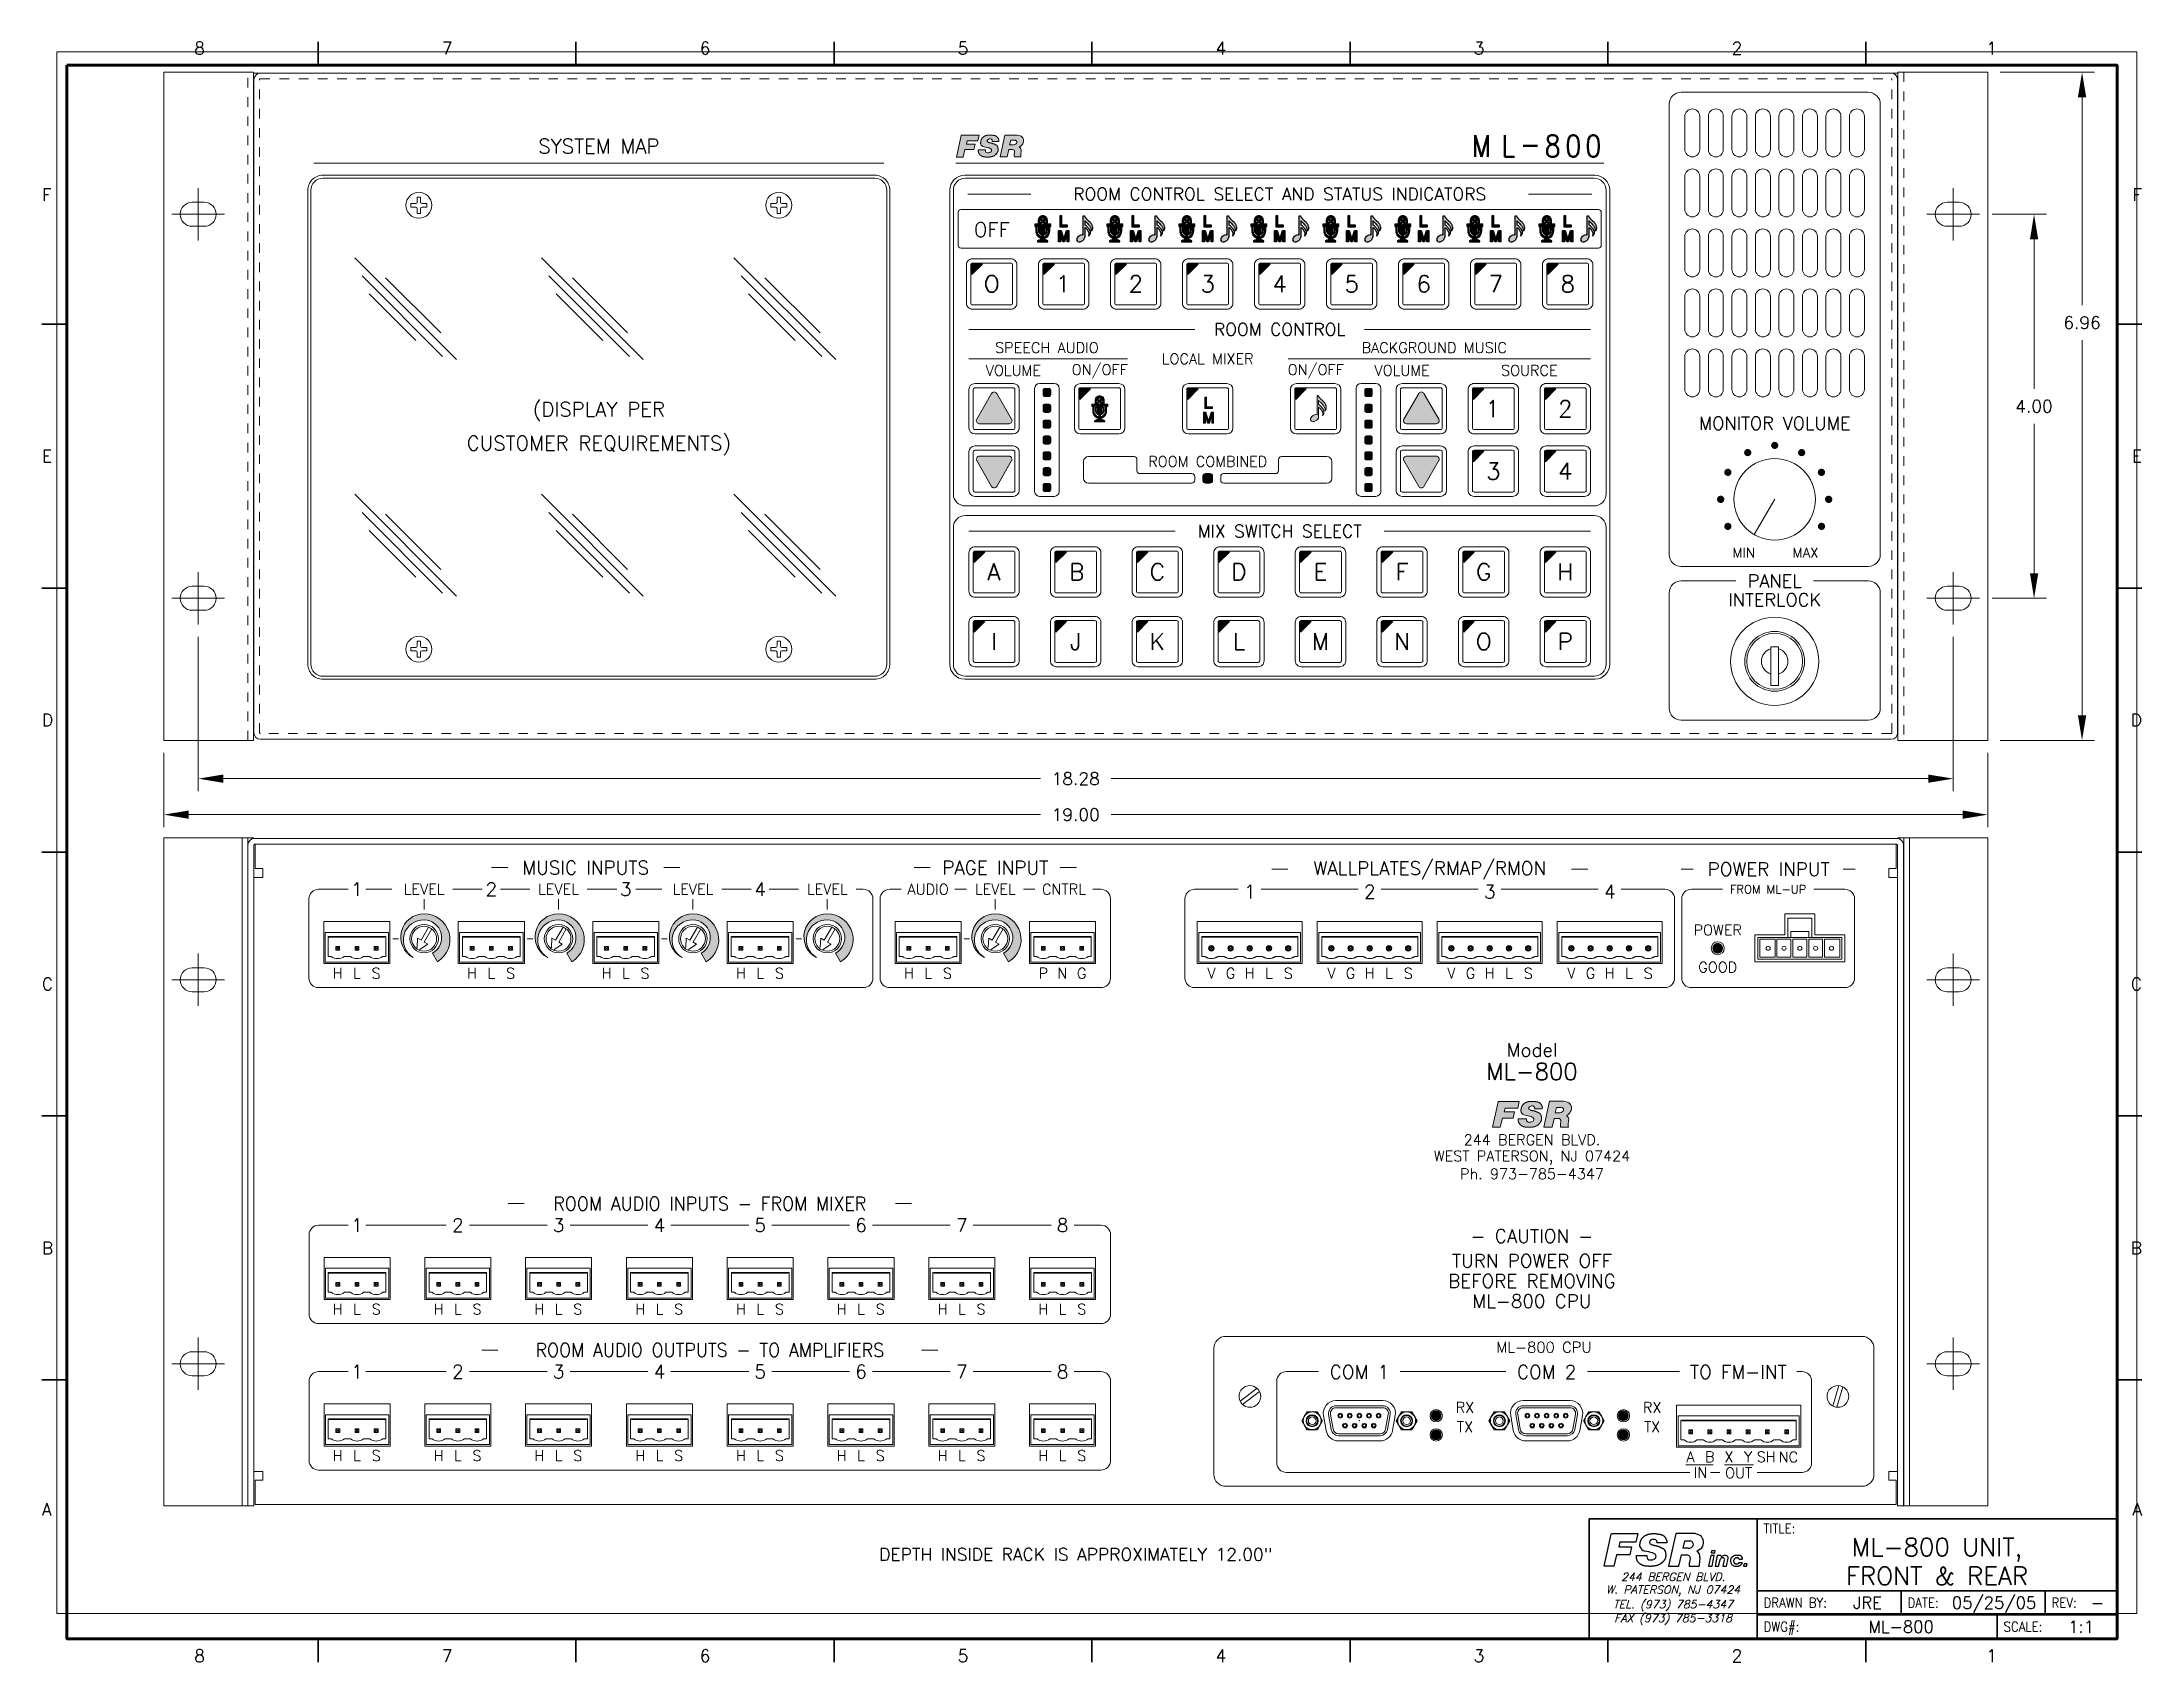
# Paper-space layout 'C Size' of a CAD drawing. Header units: inches. Extents: x 0 to 21.9, y 0 to 16.9.
# The model-space entities are those that its viewports show. They can reach past a viewport. Long polylines and large blocks are cut down to what shows.
import ezdxf
from ezdxf.enums import TextEntityAlignment as Align

# ---------------------------------------------------------------- set-up
doc = ezdxf.new("R2010")
doc.units = ezdxf.units.IN
doc.header["$LTSCALE"] = 0.4
doc.header["$MEASUREMENT"] = 0
doc.linetypes.add('HIDDEN', pattern=[0.375, 0.25, -0.125])
doc.layers.add('AM_VIEWS', color=1, linetype='Continuous', lineweight=15, plot=False)
for name, color, linetype, lineweight in [('BORDER-ATTRIBUTES', 7, 'Continuous', 15), ('BORDER-TB1', 7, 'Continuous', 60), ('BORDER-TB2', 7, 'Continuous', 35), ('ML800-DIMENSION', 7, 'Continuous', 9), ('ML800-HIDDEN', 7, 'HIDDEN', 5), ('ML800-OBJECT', 7, 'Continuous', 15), ('ML800-TEXT', 7, 'Continuous', 9)]:
    doc.layers.add(name, color=color, linetype=linetype, lineweight=lineweight)
for name, color, linetype in [('BORDER-TEXT', 7, 'Continuous'), ('ML800-LED', 251, 'Continuous'), ('OBJECT', 7, 'Continuous')]:
    doc.layers.add(name, color=color, linetype=linetype)
doc.styles.add('ARTWORK', font='romans.shx', dxfattribs={"height": 0.135})
doc.styles.add('C-Size', font='romans.shx', dxfattribs={"height": 0.13})
doc.styles.add('LARGETEXT', font='romans.shx', dxfattribs={"height": 0.09})
doc.styles.add('ML1600', font='romans.shx', dxfattribs={"width": 0.85, "height": 0.3})
doc.styles.add('Romans', font='romans')
doc.styles.get("Standard").update_dxf_attribs({"font": 'ROMANS.SHX'})
doc.styles.add('TERMINALS', font='romans.shx', dxfattribs={"height": 0.11})
doc.styles.add('TITLE', font='romans.shx', dxfattribs={"height": 0.14})
doc.styles.add('TITLE2', font='SIMPLEX', dxfattribs={"width": 0.8})
doc.styles.add('TITLE3', font='romand')
doc.dimstyles.new('C-Size 2plc', dxfattribs={"dimscale": 0, "dimtxt": 0.13, "dimasz": 0.26, "dimexe": 0.13, "dimexo": 0.13, "dimgap": 0.117, "dimtad": 0, "dimtih": 1, "dimtoh": 1, "dimzin": 4, "dimdsep": 46, "dimtxsty": 'Romans', "dimcen": 0.09, "dimclrd": 256, "dimclre": 256, "dimclrt": 256, "dimazin": 0, "dimtfac": 1, "dimtofl": 0, "dimtmove": 0, "dimatfit": 3, "dimfxl": 0, "dimtolj": 1, "dimtzin": 0, "dimlwd": -1, "dimlwe": -1, "dimarcsym": 0})

psp = doc.layouts.new('C Size')

msp = doc.modelspace()

# ---------------------------------------------------------------- texts
at = {"layer": 'ML800-DIMENSION', "style": 'C-Size'}
msp.add_text('DEPTH INSIDE RACK IS APPROXIMATELY 12.00"', height=0.13, dxfattribs=at).set_placement((13.892, 1.919), align=Align.MIDDLE_CENTER)
at = {"layer": 'ML800-TEXT'}
for s, height, style, p in [('SYSTEM MAP', 0.15, 'Romans', (8.924, 16.589)), ('ROOM CONTROL SELECT AND STATUS INDICATORS', 0.13, 'LARGETEXT', (16.017, 16.09)), ('OFF', 0.15, 'LARGETEXT', (13.017, 15.72)), ('O', 0.175, 'LARGETEXT', (13.017, 15.154)), ('1', 0.175, 'LARGETEXT', (13.759, 15.154)), ('2', 0.175, 'LARGETEXT', (14.517, 15.154)), ('3', 0.175, 'LARGETEXT', (15.267, 15.154)), ('4', 0.175, 'LARGETEXT', (16.017, 15.154)), ('5', 0.175, 'LARGETEXT', (16.767, 15.154)), ('6', 0.175, 'LARGETEXT', (17.517, 15.154)), ('7', 0.175, 'LARGETEXT', (18.267, 15.154)), ('8', 0.175, 'LARGETEXT', (19.017, 15.154)), ('ROOM CONTROL', 0.13, 'LARGETEXT', (16.017, 14.68)), ('SPEECH AUDIO', 0.11, 'LARGETEXT', (13.592, 14.49)), ('BACKGROUND MUSIC', 0.11, 'LARGETEXT', (17.626, 14.49)), ('VOLUME', 0.11, 'LARGETEXT', (13.242, 14.253)), ('ON/OFF', 0.11, 'LARGETEXT', (14.142, 14.253)), ('LOCAL MIXER', 0.11, 'LARGETEXT', (15.267, 14.373)), ('ON/OFF', 0.11, 'LARGETEXT', (16.392, 14.253)), ('VOLUME', 0.11, 'LARGETEXT', (17.292, 14.253)), ('SOURCE', 0.11, 'LARGETEXT', (18.617, 14.253)), ('(DISPLAY PER', 0.15, 'Romans', (8.924, 13.837)), ('1', 0.175, 'LARGETEXT', (18.234, 13.853)), ('2', 0.175, 'LARGETEXT', (18.992, 13.853)), ('CUSTOMER REQUIREMENTS)', 0.15, 'Romans', (8.924, 13.484)), ('MONITOR VOLUME', 0.135, 'ARTWORK', (21.173, 13.702)), ('ROOM COMBINED', 0.11, 'LARGETEXT', (15.267, 13.304)), ('3', 0.175, 'LARGETEXT', (18.242, 13.203)), ('4', 0.175, 'LARGETEXT', (18.992, 13.203)), ('MIX SWITCH SELECT', 0.13, 'LARGETEXT', (16.017, 12.578)), ('MIN', 0.1013, 'ARTWORK', (20.852, 12.354)), ('MAX', 0.1013, 'ARTWORK', (21.494, 12.354)), ('A', 0.175, 'LARGETEXT', (13.04, 12.154)), ('B', 0.175, 'LARGETEXT', (13.902, 12.154)), ('C', 0.175, 'LARGETEXT', (14.742, 12.154)), ('D', 0.175, 'LARGETEXT', (15.592, 12.154)), ('E', 0.175, 'LARGETEXT', (16.442, 12.154)), ('F', 0.175, 'LARGETEXT', (17.292, 12.154)), ('G', 0.175, 'LARGETEXT', (18.142, 12.154)), ('H', 0.175, 'LARGETEXT', (18.992, 12.154)), ('PANEL', 0.135, 'ARTWORK', (21.173, 12.06)), ('INTERLOCK', 0.135, 'ARTWORK', (21.173, 11.863)), ('I', 0.175, 'LARGETEXT', (13.042, 11.429)), ('J', 0.175, 'LARGETEXT', (13.892, 11.429)), ('K', 0.175, 'LARGETEXT', (14.742, 11.429)), ('L', 0.175, 'LARGETEXT', (15.592, 11.429)), ('M', 0.175, 'LARGETEXT', (16.442, 11.429)), ('N', 0.175, 'LARGETEXT', (17.292, 11.429)), ('O', 0.175, 'LARGETEXT', (18.142, 11.429)), ('P', 0.175, 'LARGETEXT', (18.992, 11.429)), ('MUSIC INPUTS', 0.14, 'TITLE', (8.787, 9.073)), ('PAGE INPUT', 0.14, 'TITLE', (13.054, 9.073)), ('WALLPLATES/RMAP/RMON', 0.14, 'TITLE', (17.58, 9.057)), ('POWER INPUT', 0.14, 'TITLE', (21.111, 9.057)), ('1', 0.14, 'TITLE', (6.404, 8.848)), ('LEVEL', 0.11, 'TERMINALS', (7.104, 8.848)), ('2', 0.14, 'TITLE', (7.804, 8.848)), ('LEVEL', 0.11, 'TERMINALS', (8.504, 8.848)), ('3', 0.14, 'TITLE', (9.204, 8.848)), ('LEVEL', 0.11, 'TERMINALS', (9.904, 8.848)), ('4', 0.14, 'TITLE', (10.604, 8.848)), ('LEVEL', 0.11, 'TERMINALS', (11.304, 8.848)), ('AUDIO', 0.11, 'TERMINALS', (12.354, 8.848)), ('LEVEL', 0.11, 'TERMINALS', (13.054, 8.848)), ('CNTRL', 0.11, 'TERMINALS', (13.769, 8.848)), ('1', 0.14, 'TITLE', (15.705, 8.823)), ('2', 0.14, 'TITLE', (16.955, 8.823)), ('3', 0.14, 'TITLE', (18.205, 8.823)), ('4', 0.14, 'TITLE', (19.455, 8.823)), ('FROM ML-UP', 0.088, 'TERMINALS', (21.105, 8.848)), ('POWER', 0.11, 'TERMINALS', (20.58, 8.424)), ('H', 0.11, 'TERMINALS', (6.204, 7.973)), ('L', 0.11, 'TERMINALS', (6.404, 7.973)), ('S', 0.11, 'TERMINALS', (6.604, 7.973)), ('H', 0.11, 'TERMINALS', (7.604, 7.973)), ('L', 0.11, 'TERMINALS', (7.804, 7.973)), ('S', 0.11, 'TERMINALS', (8.004, 7.973)), ('H', 0.11, 'TERMINALS', (9.004, 7.973)), ('L', 0.11, 'TERMINALS', (9.204, 7.973)), ('S', 0.11, 'TERMINALS', (9.404, 7.973)), ('H', 0.11, 'TERMINALS', (10.404, 7.973)), ('L', 0.11, 'TERMINALS', (10.604, 7.973)), ('S', 0.11, 'TERMINALS', (10.804, 7.973)), ('H', 0.11, 'TERMINALS', (12.154, 7.973)), ('L', 0.11, 'TERMINALS', (12.354, 7.973)), ('S', 0.11, 'TERMINALS', (12.554, 7.973)), ('P', 0.11, 'TERMINALS', (13.554, 7.973)), ('N', 0.11, 'TERMINALS', (13.754, 7.973)), ('G', 0.11, 'TERMINALS', (13.954, 7.973)), ('V', 0.11, 'TERMINALS', (15.305, 7.973)), ('G', 0.11, 'TERMINALS', (15.505, 7.973)), ('H', 0.11, 'TERMINALS', (15.705, 7.973)), ('L', 0.11, 'TERMINALS', (15.905, 7.973)), ('S', 0.11, 'TERMINALS', (16.105, 7.973)), ('V', 0.11, 'TERMINALS', (16.555, 7.973)), ('G', 0.11, 'TERMINALS', (16.755, 7.973)), ('H', 0.11, 'TERMINALS', (16.955, 7.973)), ('L', 0.11, 'TERMINALS', (17.155, 7.973)), ('S', 0.11, 'TERMINALS', (17.355, 7.973)), ('V', 0.11, 'TERMINALS', (17.805, 7.973)), ('G', 0.11, 'TERMINALS', (18.005, 7.973)), ('H', 0.11, 'TERMINALS', (18.205, 7.973)), ('L', 0.11, 'TERMINALS', (18.405, 7.973)), ('S', 0.11, 'TERMINALS', (18.605, 7.973)), ('V', 0.11, 'TERMINALS', (19.055, 7.973)), ('G', 0.11, 'TERMINALS', (19.255, 7.973)), ('H', 0.11, 'TERMINALS', (19.455, 7.973)), ('L', 0.11, 'TERMINALS', (19.655, 7.973)), ('S', 0.11, 'TERMINALS', (19.855, 7.973)), ('GOOD', 0.11, 'TERMINALS', (20.58, 8.036)), ('Model', 0.14, 'TITLE', (18.645, 7.174)), ('ML-800', 0.175, 'TITLE', (18.645, 6.949)), ('244 BERGEN BLVD.', 0.11, 'TERMINALS', (18.645, 6.238)), ('WEST PATERSON, NJ 07424', 0.11, 'TERMINALS', (18.645, 6.052)), ('Ph. 973-785-4347', 0.11, 'TERMINALS', (18.645, 5.883)), ('1', 0.14, 'TITLE', (6.405, 5.348)), ('2', 0.14, 'TITLE', (7.455, 5.348)), ('3', 0.14, 'TITLE', (8.505, 5.348)), ('4', 0.14, 'TITLE', (9.555, 5.348)), ('5', 0.14, 'TITLE', (10.605, 5.348)), ('6', 0.14, 'TITLE', (11.655, 5.348)), ('7', 0.14, 'TITLE', (12.705, 5.348)), ('8', 0.14, 'TITLE', (13.755, 5.348)), ('- CAUTION -', 0.14, 'TITLE', (18.644, 5.235)), ('TURN POWER OFF', 0.14, 'TITLE', (18.644, 4.977)), ('BEFORE REMOVING', 0.14, 'TITLE', (18.644, 4.767)), ('ML-800 CPU', 0.14, 'TITLE', (18.644, 4.557)), ('H', 0.11, 'TERMINALS', (6.205, 4.473)), ('L', 0.11, 'TERMINALS', (6.405, 4.473)), ('S', 0.11, 'TERMINALS', (6.605, 4.473)), ('H', 0.11, 'TERMINALS', (7.255, 4.473)), ('L', 0.11, 'TERMINALS', (7.455, 4.473)), ('S', 0.11, 'TERMINALS', (7.655, 4.473)), ('H', 0.11, 'TERMINALS', (8.305, 4.473)), ('L', 0.11, 'TERMINALS', (8.505, 4.473)), ('S', 0.11, 'TERMINALS', (8.705, 4.473)), ('H', 0.11, 'TERMINALS', (9.355, 4.473)), ('L', 0.11, 'TERMINALS', (9.555, 4.473)), ('S', 0.11, 'TERMINALS', (9.755, 4.473)), ('H', 0.11, 'TERMINALS', (10.405, 4.473)), ('L', 0.11, 'TERMINALS', (10.605, 4.473)), ('S', 0.11, 'TERMINALS', (10.805, 4.473)), ('H', 0.11, 'TERMINALS', (11.455, 4.473)), ('L', 0.11, 'TERMINALS', (11.655, 4.473)), ('S', 0.11, 'TERMINALS', (11.855, 4.473)), ('H', 0.11, 'TERMINALS', (12.505, 4.473)), ('L', 0.11, 'TERMINALS', (12.705, 4.473)), ('S', 0.11, 'TERMINALS', (12.905, 4.473)), ('H', 0.11, 'TERMINALS', (13.555, 4.473)), ('L', 0.11, 'TERMINALS', (13.755, 4.473)), ('S', 0.11, 'TERMINALS', (13.955, 4.473)), ('ML-800 CPU', 0.112, 'TITLE', (18.769, 4.077)), ('1', 0.14, 'TITLE', (6.405, 3.823)), ('2', 0.14, 'TITLE', (7.455, 3.823)), ('3', 0.14, 'TITLE', (8.505, 3.823)), ('4', 0.14, 'TITLE', (9.555, 3.823)), ('5', 0.14, 'TITLE', (10.605, 3.823)), ('6', 0.14, 'TITLE', (11.655, 3.823)), ('7', 0.14, 'TITLE', (12.705, 3.823)), ('8', 0.14, 'TITLE', (13.755, 3.823)), ('COM 1', 0.14, 'TITLE', (16.847, 3.819)), ('COM 2', 0.14, 'TITLE', (18.797, 3.819)), ('TO FM-INT', 0.14, 'TITLE', (20.794, 3.819)), ('RX', 0.11, 'TERMINALS', (17.947, 3.45)), ('RX', 0.11, 'TERMINALS', (19.897, 3.45)), ('TX', 0.11, 'TERMINALS', (17.947, 3.248)), ('TX', 0.11, 'TERMINALS', (19.897, 3.248)), ('H', 0.11, 'TERMINALS', (6.205, 2.948)), ('L', 0.11, 'TERMINALS', (6.405, 2.948)), ('S', 0.11, 'TERMINALS', (6.605, 2.948)), ('H', 0.11, 'TERMINALS', (7.255, 2.948)), ('L', 0.11, 'TERMINALS', (7.455, 2.948)), ('S', 0.11, 'TERMINALS', (7.655, 2.948)), ('H', 0.11, 'TERMINALS', (8.305, 2.948)), ('L', 0.11, 'TERMINALS', (8.505, 2.948)), ('S', 0.11, 'TERMINALS', (8.705, 2.948)), ('H', 0.11, 'TERMINALS', (9.355, 2.948)), ('L', 0.11, 'TERMINALS', (9.555, 2.948)), ('S', 0.11, 'TERMINALS', (9.755, 2.948)), ('H', 0.11, 'TERMINALS', (10.405, 2.948)), ('L', 0.11, 'TERMINALS', (10.605, 2.948)), ('S', 0.11, 'TERMINALS', (10.805, 2.948)), ('H', 0.11, 'TERMINALS', (11.455, 2.948)), ('L', 0.11, 'TERMINALS', (11.655, 2.948)), ('S', 0.11, 'TERMINALS', (11.855, 2.948)), ('H', 0.11, 'TERMINALS', (12.505, 2.948)), ('L', 0.11, 'TERMINALS', (12.705, 2.948)), ('S', 0.11, 'TERMINALS', (12.905, 2.948)), ('H', 0.11, 'TERMINALS', (13.555, 2.948)), ('L', 0.11, 'TERMINALS', (13.755, 2.948)), ('S', 0.11, 'TERMINALS', (13.955, 2.948)), ('A', 0.11, 'TERMINALS', (20.297, 2.935)), ('B', 0.11, 'TERMINALS', (20.497, 2.935)), ('X', 0.11, 'TERMINALS', (20.697, 2.935)), ('Y', 0.11, 'TERMINALS', (20.897, 2.935)), ('SH', 0.11, 'TERMINALS', (21.085, 2.935)), ('NC', 0.11, 'TERMINALS', (21.315, 2.934)), ('IN', 0.11, 'TERMINALS', (20.4, 2.773)), ('OUT', 0.11, 'TERMINALS', (20.798, 2.768))]:
    msp.add_text(s, height=height, dxfattribs=dict(at, style=style)).set_placement(p, align=Align.MIDDLE)
at = {"layer": 'ML800-TEXT', "style": 'ML1600', "width": 0.85}
for s, p in [('M', (18.02, 16.477)), ('L', (18.33, 16.477)), ('8', (18.777, 16.477)), ('0', (18.992, 16.477)), ('0', (19.201, 16.477)), ('-', (18.521, 16.495))]:
    msp.add_text(s, height=0.228, dxfattribs=at).set_placement(p)
at = {"layer": 'ML800-TEXT', "style": 'TITLE', "width": 0.95}
for s, p in [('ROOM AUDIO INPUTS - FROM MIXER', (10.08, 5.573)), ('ROOM AUDIO OUTPUTS - TO AMPLIFIERS', (10.08, 4.048))]:
    msp.add_text(s, height=0.14, dxfattribs=at).set_placement(p, align=Align.MIDDLE)

# ---------------------------------------------------------------- blocks, each defined once
blk = doc.blocks.new('csize-market')
at = {"layer": 'BORDER-TB1', "color": 7}
blk.add_lwpolyline([(0.25, 16.64), (0.25, 0.25), (21.607, 0.25), (21.607, 16.64)], close=True, dxfattribs=at)
at = {"layer": 'BORDER-TB2'}
for points in [[(2.866, 16.64), (2.866, 16.883)], [(5.553, 16.64), (5.553, 16.883)], [(8.241, 16.64), (8.241, 16.883)], [(10.928, 16.64), (10.928, 16.883)], [(13.616, 16.64), (13.616, 16.883)], [(16.303, 16.64), (16.303, 16.883)], [(18.991, 16.64), (18.991, 16.883)], [(0.25, 13.945), (-0.01, 13.945)], [(21.607, 13.945), (21.866, 13.945)], [(0.25, 11.195), (-0.01, 11.195)], [(21.607, 11.195), (21.866, 11.195)], [(0.25, 8.445), (-0.01, 8.445)], [(21.607, 8.445), (21.866, 8.445)], [(0.25, 5.695), (-0.01, 5.695)], [(21.607, 5.695), (21.866, 5.695)], [(0.25, 2.945), (-0.01, 2.945)], [(21.607, 2.945), (21.866, 2.945)], [(21.607, 1.5), (16.107, 1.5)], [(16.107, 1.5), (16.107, 0.25)], [(17.857, 1.5), (17.857, 0.25)], [(21.607, 0.75), (17.857, 0.75)], [(19.357, 0.75), (19.357, 0.5)], [(20.857, 0.75), (20.857, 0.5)], [(21.607, 0.5), (17.857, 0.5)], [(20.357, 0.5), (20.357, 0.25)], [(2.866, 0.25), (2.866, 0.007)], [(5.553, 0.25), (5.553, 0.007)], [(8.241, 0.25), (8.241, 0.007)], [(10.928, 0.25), (10.928, 0.007)], [(13.616, 0.25), (13.616, 0.007)], [(16.303, 0.25), (16.303, 0.007)], [(18.991, 0.25), (18.991, 0.007)]]:
    blk.add_lwpolyline(points, dxfattribs=at)
at = {"layer": 'BORDER-TEXT', "color": 7}
for p, q in [((16.674, 1.311), (16.676, 1.313)), ((16.676, 1.313), (16.678, 1.315)), ((16.678, 1.315), (16.68, 1.317)), ((16.68, 1.317), (16.682, 1.319)), ((16.682, 1.319), (16.685, 1.32)), ((16.685, 1.32), (16.687, 1.322)), ((16.687, 1.322), (16.689, 1.323)), ((16.689, 1.323), (16.691, 1.325)), ((16.691, 1.325), (16.694, 1.326)), ((16.694, 1.326), (16.696, 1.327)), ((16.696, 1.327), (16.698, 1.328)), ((16.698, 1.328), (16.701, 1.329)), ((16.701, 1.329), (16.703, 1.33)), ((16.703, 1.33), (16.705, 1.331)), ((16.705, 1.331), (16.708, 1.332)), ((16.708, 1.332), (16.71, 1.333)), ((16.71, 1.333), (16.713, 1.334)), ((16.713, 1.334), (16.715, 1.335)), ((16.715, 1.335), (16.718, 1.336)), ((16.718, 1.336), (16.72, 1.336)), ((16.72, 1.336), (16.722, 1.337)), ((16.722, 1.337), (16.725, 1.338)), ((16.725, 1.338), (16.727, 1.339)), ((16.727, 1.339), (16.73, 1.339)), ((16.73, 1.339), (16.732, 1.34)), ((16.732, 1.34), (16.734, 1.34)), ((16.734, 1.34), (16.737, 1.341)), ((16.737, 1.341), (16.739, 1.341)), ((16.739, 1.341), (16.741, 1.341)), ((16.741, 1.341), (16.744, 1.342)), ((16.744, 1.342), (16.746, 1.342)), ((16.746, 1.342), (16.748, 1.342)), ((16.748, 1.342), (16.751, 1.342)), ((16.751, 1.342), (16.753, 1.343)), ((16.753, 1.343), (16.756, 1.343)), ((16.756, 1.343), (16.758, 1.343)), ((16.758, 1.343), (16.761, 1.343)), ((16.807, 1.343), (16.761, 1.343)), ((16.807, 1.343), (16.81, 1.342)), ((16.81, 1.342), (16.812, 1.342)), ((16.812, 1.342), (16.814, 1.342)), ((16.814, 1.342), (16.817, 1.341)), ((16.817, 1.341), (16.819, 1.341)), ((16.819, 1.341), (16.821, 1.341)), ((16.821, 1.341), (16.824, 1.34)), ((16.824, 1.34), (16.826, 1.34)), ((16.826, 1.34), (16.829, 1.34)), ((16.829, 1.34), (16.831, 1.339)), ((16.831, 1.339), (16.833, 1.339)), ((16.833, 1.339), (16.836, 1.339)), ((16.836, 1.339), (16.838, 1.338)), ((16.838, 1.338), (16.84, 1.338)), ((16.84, 1.338), (16.843, 1.338)), ((16.843, 1.338), (16.845, 1.337)), ((16.845, 1.337), (16.847, 1.337)), ((16.847, 1.337), (16.85, 1.336)), ((16.85, 1.336), (16.852, 1.336)), ((16.852, 1.336), (16.855, 1.335)), ((16.855, 1.335), (16.857, 1.334)), ((16.857, 1.334), (16.86, 1.334)), ((16.86, 1.334), (16.862, 1.333)), ((16.862, 1.333), (16.864, 1.332)), ((16.864, 1.332), (16.867, 1.331)), ((16.867, 1.331), (16.869, 1.33)), ((16.869, 1.33), (16.872, 1.328)), ((16.872, 1.328), (16.874, 1.327)), ((16.874, 1.327), (16.877, 1.326)), ((16.877, 1.326), (16.879, 1.324)), ((16.879, 1.324), (16.881, 1.323)), ((16.881, 1.323), (16.883, 1.321)), ((16.883, 1.321), (16.885, 1.32)), ((16.885, 1.32), (16.887, 1.318)), ((16.887, 1.318), (16.889, 1.316)), ((16.889, 1.316), (16.891, 1.315)), ((16.891, 1.315), (16.892, 1.313)), ((16.892, 1.313), (16.894, 1.311)), ((16.599, 1.097), (16.6, 1.1)), ((16.6, 1.094), (16.599, 1.097)), ((16.6, 1.112), (16.6, 1.116)), ((16.6, 1.108), (16.6, 1.112)), ((16.6, 1.104), (16.6, 1.108)), ((16.6, 1.1), (16.6, 1.104)), ((16.6, 1.091), (16.6, 1.094)), ((16.636, 1.235), (16.637, 1.238)), ((16.636, 1.231), (16.636, 1.235)), ((16.636, 1.228), (16.636, 1.231)), ((16.636, 1.224), (16.636, 1.228)), ((16.636, 1.221), (16.636, 1.224)), ((16.636, 1.218), (16.636, 1.221)), ((16.636, 1.215), (16.636, 1.218)), ((16.636, 1.212), (16.636, 1.215)), ((16.636, 1.209), (16.636, 1.212)), ((16.637, 1.206), (16.636, 1.209)), ((16.637, 1.242), (16.638, 1.245)), ((16.637, 1.238), (16.637, 1.242)), ((16.638, 1.204), (16.637, 1.206)), ((16.638, 1.245), (16.639, 1.248)), ((16.639, 1.252), (16.64, 1.255)), ((16.639, 1.248), (16.639, 1.252)), ((16.64, 1.255), (16.641, 1.258)), ((16.641, 1.258), (16.642, 1.261)), ((16.642, 1.263), (16.643, 1.266)), ((16.642, 1.261), (16.642, 1.263)), ((16.643, 1.266), (16.644, 1.269)), ((16.644, 1.269), (16.645, 1.271)), ((16.645, 1.271), (16.646, 1.274)), ((16.646, 1.274), (16.647, 1.276)), ((16.647, 1.276), (16.648, 1.279)), ((16.648, 1.279), (16.649, 1.281)), ((16.649, 1.281), (16.651, 1.284)), ((16.651, 1.284), (16.652, 1.286)), ((16.652, 1.286), (16.653, 1.289)), ((16.653, 1.289), (16.655, 1.291)), ((16.655, 1.291), (16.656, 1.293)), ((16.656, 1.293), (16.658, 1.296)), ((16.658, 1.296), (16.66, 1.298)), ((16.66, 1.298), (16.662, 1.3)), ((16.662, 1.3), (16.664, 1.302)), ((16.664, 1.302), (16.666, 1.304)), ((16.666, 1.304), (16.668, 1.306)), ((16.668, 1.306), (16.67, 1.308)), ((16.67, 1.308), (16.672, 1.309)), ((16.672, 1.309), (16.674, 1.311)), ((16.757, 1.231), (16.758, 1.23)), ((16.758, 1.23), (16.76, 1.229)), ((16.76, 1.229), (16.762, 1.228)), ((16.762, 1.228), (16.764, 1.228)), ((16.764, 1.228), (16.766, 1.227)), ((16.766, 1.227), (16.768, 1.226)), ((16.768, 1.226), (16.771, 1.226)), ((16.771, 1.226), (16.773, 1.225)), ((16.773, 1.225), (16.775, 1.225)), ((16.775, 1.225), (16.777, 1.224)), ((16.777, 1.224), (16.78, 1.224)), ((16.78, 1.224), (16.782, 1.223)), ((16.782, 1.223), (16.784, 1.223)), ((16.784, 1.223), (16.787, 1.222)), ((16.787, 1.222), (16.789, 1.222)), ((16.789, 1.222), (16.791, 1.221)), ((16.791, 1.221), (16.793, 1.221)), ((16.793, 1.221), (16.795, 1.22)), ((16.795, 1.22), (16.797, 1.22)), ((16.797, 1.22), (16.799, 1.22)), ((16.799, 1.22), (16.801, 1.219)), ((16.801, 1.219), (16.802, 1.219)), ((16.802, 1.219), (16.804, 1.219)), ((16.804, 1.219), (16.806, 1.218)), ((16.806, 1.218), (16.807, 1.218)), ((16.807, 1.218), (16.809, 1.217)), ((16.809, 1.217), (16.81, 1.217)), ((16.81, 1.217), (16.812, 1.216)), ((16.812, 1.216), (16.814, 1.216)), ((16.814, 1.216), (16.816, 1.215)), ((16.816, 1.215), (16.817, 1.215)), ((16.817, 1.215), (16.82, 1.214)), ((16.82, 1.214), (16.822, 1.213)), ((16.822, 1.213), (16.824, 1.212)), ((16.824, 1.212), (16.826, 1.212)), ((16.826, 1.212), (16.828, 1.211)), ((16.828, 1.211), (16.83, 1.21)), ((16.83, 1.21), (16.832, 1.209)), ((16.832, 1.209), (16.835, 1.209)), ((16.835, 1.209), (16.837, 1.208)), ((16.837, 1.208), (16.839, 1.207)), ((16.839, 1.207), (16.841, 1.206)), ((16.841, 1.206), (16.843, 1.206)), ((16.843, 1.206), (16.845, 1.205)), ((16.845, 1.205), (16.847, 1.204)), ((16.847, 1.204), (16.849, 1.203)), ((16.849, 1.203), (16.851, 1.203)), ((16.851, 1.203), (16.852, 1.202)), ((16.852, 1.202), (16.854, 1.201)), ((16.854, 1.201), (16.855, 1.2)), ((16.855, 1.2), (16.857, 1.2)), ((16.857, 1.2), (16.858, 1.199)), ((16.858, 1.199), (16.858, 1.199)), ((16.858, 1.199), (16.859, 1.198)), ((16.859, 1.198), (16.86, 1.198)), ((16.86, 1.198), (16.86, 1.198)), ((16.86, 1.198), (16.861, 1.197)), ((16.861, 1.197), (16.861, 1.197)), ((16.861, 1.197), (16.862, 1.197)), ((16.862, 1.197), (16.863, 1.196)), ((16.863, 1.196), (16.864, 1.196)), ((16.864, 1.196), (16.866, 1.195)), ((16.866, 1.195), (16.867, 1.194)), ((16.867, 1.194), (16.869, 1.193)), ((16.869, 1.193), (16.871, 1.193)), ((16.871, 1.193), (16.873, 1.192)), ((16.873, 1.192), (16.874, 1.191)), ((16.874, 1.191), (16.876, 1.19)), ((16.876, 1.19), (16.878, 1.188)), ((16.878, 1.188), (16.88, 1.187)), ((16.88, 1.187), (16.881, 1.186)), ((16.881, 1.186), (16.883, 1.185)), ((16.883, 1.185), (16.884, 1.184)), ((16.884, 1.184), (16.885, 1.183)), ((16.885, 1.183), (16.887, 1.181)), ((16.887, 1.181), (16.888, 1.18)), ((16.888, 1.18), (16.889, 1.179)), ((16.889, 1.179), (16.89, 1.177)), ((16.89, 1.177), (16.891, 1.176)), ((16.891, 1.176), (16.892, 1.174)), ((16.892, 1.174), (16.893, 1.173)), ((16.893, 1.173), (16.894, 1.171)), ((16.894, 1.311), (16.895, 1.309)), ((16.894, 1.171), (16.894, 1.17)), ((16.894, 1.17), (16.895, 1.168)), ((16.895, 1.309), (16.897, 1.307)), ((16.895, 1.168), (16.896, 1.166)), ((16.896, 1.166), (16.897, 1.165)), ((16.897, 1.307), (16.899, 1.305)), ((16.897, 1.165), (16.898, 1.163)), ((16.898, 1.163), (16.898, 1.161)), ((16.898, 1.161), (16.899, 1.159)), ((16.899, 1.305), (16.9, 1.303)), ((16.899, 1.159), (16.9, 1.157)), ((16.9, 1.303), (16.901, 1.301)), ((16.9, 1.157), (16.9, 1.156)), ((16.9, 1.156), (16.901, 1.154)), ((16.901, 1.301), (16.903, 1.298)), ((16.901, 1.154), (16.901, 1.152)), ((16.901, 1.152), (16.902, 1.15)), ((16.902, 1.15), (16.902, 1.148)), ((16.902, 1.148), (16.902, 1.146)), ((16.902, 1.146), (16.903, 1.145)), ((16.903, 1.097), (16.902, 1.095)), ((16.902, 1.095), (16.902, 1.093)), ((16.903, 1.298), (16.904, 1.296)), ((16.903, 1.145), (16.903, 1.143)), ((16.903, 1.143), (16.903, 1.141)), ((16.903, 1.141), (16.903, 1.139)), ((16.903, 1.139), (16.904, 1.137)), ((16.904, 1.099), (16.903, 1.097)), ((16.904, 1.296), (16.906, 1.293)), ((16.904, 1.137), (16.904, 1.136)), ((16.904, 1.136), (16.904, 1.134)), ((16.904, 1.134), (16.904, 1.132)), ((16.904, 1.132), (16.905, 1.13)), ((16.905, 1.105), (16.904, 1.103)), ((16.904, 1.103), (16.904, 1.101)), ((16.904, 1.101), (16.904, 1.099)), ((16.905, 1.13), (16.905, 1.128)), ((16.905, 1.128), (16.905, 1.127)), ((16.905, 1.127), (16.905, 1.125)), ((16.905, 1.125), (16.905, 1.123)), ((16.905, 1.123), (16.905, 1.121)), ((16.905, 1.121), (16.905, 1.12)), ((16.905, 1.12), (16.905, 1.118)), ((16.905, 1.118), (16.905, 1.116)), ((16.905, 1.116), (16.905, 1.114)), ((16.905, 1.114), (16.905, 1.112)), ((16.905, 1.112), (16.905, 1.111)), ((16.905, 1.111), (16.905, 1.109)), ((16.905, 1.109), (16.905, 1.107)), ((16.905, 1.107), (16.905, 1.105)), ((16.906, 1.293), (16.907, 1.291)), ((16.907, 1.291), (16.908, 1.288)), ((16.908, 1.288), (16.909, 1.286)), ((16.909, 1.286), (16.91, 1.284)), ((16.91, 1.284), (16.911, 1.282)), ((16.911, 1.282), (16.912, 1.279)), ((16.912, 1.279), (16.913, 1.277)), ((16.913, 1.277), (16.913, 1.276)), ((16.913, 1.276), (16.914, 1.274)), ((16.914, 1.274), (16.915, 1.272)), ((16.915, 1.272), (16.915, 1.27)), ((16.915, 1.27), (16.915, 1.268)), ((16.915, 1.268), (16.916, 1.267)), ((16.916, 1.267), (16.916, 1.262)), ((17.137, 1.194), (17.082, 1.194)), ((17.151, 1.266), (17.102, 1.266)), ((17.265, 1.182), (17.229, 1.159)), ((17.374, 1.118), (17.349, 1.007)), ((17.382, 1.165), (17.378, 1.144)), ((17.378, 1.144), (17.415, 1.144)), ((17.42, 1.165), (17.382, 1.165)), ((17.415, 1.144), (17.42, 1.165)), ((17.442, 1.113), (17.419, 1.005)), ((17.443, 1.118), (17.442, 1.113)), ((17.478, 1.118), (17.482, 1.105)), ((17.482, 1.105), (17.491, 1.105)), ((16.6, 1.088), (16.6, 1.091)), ((16.601, 1.086), (16.6, 1.088)), ((16.601, 1.083), (16.601, 1.086)), ((16.602, 1.081), (16.601, 1.083)), ((16.603, 1.078), (16.602, 1.081)), ((16.603, 1.076), (16.603, 1.078)), ((16.604, 1.073), (16.603, 1.076)), ((16.605, 1.071), (16.604, 1.073)), ((16.606, 1.069), (16.605, 1.071)), ((16.606, 1.066), (16.606, 1.069)), ((16.607, 1.064), (16.606, 1.066)), ((16.608, 1.062), (16.607, 1.064)), ((16.609, 1.06), (16.608, 1.062)), ((16.61, 1.058), (16.609, 1.06)), ((16.611, 1.056), (16.61, 1.058)), ((16.612, 1.054), (16.611, 1.056)), ((16.614, 1.052), (16.612, 1.054)), ((16.615, 1.05), (16.614, 1.052)), ((16.616, 1.049), (16.615, 1.05)), ((16.618, 1.047), (16.616, 1.049)), ((16.62, 1.045), (16.618, 1.047)), ((16.621, 1.044), (16.62, 1.045)), ((16.623, 1.042), (16.621, 1.044)), ((16.624, 1.04), (16.623, 1.042)), ((16.626, 1.039), (16.624, 1.04)), ((16.628, 1.037), (16.626, 1.039)), ((16.629, 1.036), (16.628, 1.037)), ((16.631, 1.034), (16.629, 1.036)), ((16.633, 1.033), (16.631, 1.034)), ((16.635, 1.031), (16.633, 1.033)), ((16.637, 1.03), (16.635, 1.031)), ((16.639, 1.029), (16.637, 1.03)), ((16.641, 1.027), (16.639, 1.029)), ((16.643, 1.026), (16.641, 1.027)), ((16.645, 1.024), (16.643, 1.026)), ((16.647, 1.023), (16.645, 1.024)), ((16.649, 1.022), (16.647, 1.023)), ((16.651, 1.02), (16.649, 1.022)), ((16.653, 1.019), (16.651, 1.02)), ((16.655, 1.018), (16.653, 1.019)), ((16.657, 1.017), (16.655, 1.018)), ((16.659, 1.016), (16.657, 1.017)), ((16.661, 1.015), (16.659, 1.016)), ((16.663, 1.014), (16.661, 1.015)), ((16.666, 1.014), (16.663, 1.014)), ((16.668, 1.013), (16.666, 1.014)), ((16.67, 1.012), (16.668, 1.013)), ((16.672, 1.012), (16.67, 1.012)), ((16.675, 1.011), (16.672, 1.012)), ((16.677, 1.01), (16.675, 1.011)), ((16.679, 1.01), (16.677, 1.01)), ((16.682, 1.009), (16.679, 1.01)), ((16.684, 1.009), (16.682, 1.009)), ((16.687, 1.008), (16.684, 1.009)), ((16.689, 1.008), (16.687, 1.008)), ((16.692, 1.007), (16.689, 1.008)), ((16.694, 1.007), (16.692, 1.007)), ((16.697, 1.007), (16.694, 1.007)), ((16.699, 1.006), (16.697, 1.007)), ((16.702, 1.006), (16.699, 1.006)), ((16.704, 1.006), (16.702, 1.006)), ((16.706, 1.006), (16.704, 1.006)), ((16.709, 1.005), (16.706, 1.006)), ((16.711, 1.005), (16.709, 1.005)), ((16.713, 1.005), (16.711, 1.005)), ((16.715, 1.005), (16.713, 1.005)), ((16.717, 1.005), (16.715, 1.005)), ((16.719, 1.004), (16.717, 1.005)), ((16.721, 1.004), (16.719, 1.004)), ((16.723, 1.004), (16.721, 1.004)), ((16.725, 1.004), (16.723, 1.004)), ((16.727, 1.004), (16.725, 1.004)), ((16.729, 1.004), (16.727, 1.004)), ((16.731, 1.003), (16.729, 1.004)), ((16.733, 1.003), (16.731, 1.003)), ((16.735, 1.003), (16.733, 1.003)), ((16.738, 1.003), (16.735, 1.003)), ((16.74, 1.003), (16.738, 1.003)), ((16.742, 1.003), (16.74, 1.003)), ((16.744, 1.003), (16.742, 1.003)), ((16.746, 1.003), (16.744, 1.003)), ((16.749, 1.003), (16.746, 1.003)), ((16.751, 1.003), (16.749, 1.003)), ((16.753, 1.003), (16.751, 1.003)), ((16.755, 1.004), (16.753, 1.003)), ((16.758, 1.004), (16.755, 1.004)), ((16.76, 1.004), (16.758, 1.004)), ((16.762, 1.004), (16.76, 1.004)), ((16.764, 1.004), (16.762, 1.004)), ((16.766, 1.005), (16.764, 1.004)), ((16.769, 1.005), (16.766, 1.005)), ((16.771, 1.005), (16.769, 1.005)), ((16.773, 1.006), (16.771, 1.005)), ((16.776, 1.006), (16.773, 1.006)), ((16.783, 1.078), (16.775, 1.076)), ((16.778, 1.006), (16.776, 1.006)), ((16.78, 1.006), (16.778, 1.006)), ((16.782, 1.007), (16.78, 1.006)), ((16.785, 1.007), (16.782, 1.007)), ((16.787, 1.007), (16.785, 1.007)), ((16.789, 1.008), (16.787, 1.007)), ((16.791, 1.008), (16.789, 1.008)), ((16.794, 1.008), (16.791, 1.008)), ((16.796, 1.008), (16.794, 1.008)), ((16.798, 1.009), (16.796, 1.008)), ((16.8, 1.009), (16.798, 1.009)), ((16.802, 1.009), (16.8, 1.009)), ((16.804, 1.01), (16.802, 1.009)), ((16.806, 1.01), (16.804, 1.01)), ((16.808, 1.011), (16.806, 1.01)), ((16.81, 1.011), (16.808, 1.011)), ((16.811, 1.012), (16.81, 1.011)), ((16.813, 1.012), (16.811, 1.012)), ((16.815, 1.013), (16.813, 1.012)), ((16.816, 1.013), (16.815, 1.013)), ((16.818, 1.014), (16.816, 1.013)), ((16.82, 1.014), (16.818, 1.014)), ((16.821, 1.015), (16.82, 1.014)), ((16.823, 1.015), (16.821, 1.015)), ((16.824, 1.016), (16.823, 1.015)), ((16.826, 1.016), (16.824, 1.016)), ((16.828, 1.017), (16.826, 1.016)), ((16.83, 1.018), (16.828, 1.017)), ((16.832, 1.019), (16.83, 1.018)), ((16.833, 1.019), (16.832, 1.019)), ((16.835, 1.02), (16.833, 1.019)), ((16.837, 1.021), (16.835, 1.02)), ((16.839, 1.022), (16.837, 1.021)), ((16.84, 1.022), (16.839, 1.022)), ((16.842, 1.023), (16.84, 1.022)), ((16.843, 1.024), (16.842, 1.023)), ((16.845, 1.025), (16.843, 1.024)), ((16.846, 1.025), (16.845, 1.025)), ((16.848, 1.026), (16.846, 1.025)), ((16.849, 1.027), (16.848, 1.026)), ((16.851, 1.028), (16.849, 1.027)), ((16.852, 1.03), (16.851, 1.028)), ((16.854, 1.031), (16.852, 1.03)), ((16.855, 1.032), (16.854, 1.031)), ((16.857, 1.034), (16.855, 1.032)), ((16.859, 1.035), (16.857, 1.034)), ((16.861, 1.037), (16.859, 1.035)), ((16.863, 1.039), (16.861, 1.037)), ((16.864, 1.04), (16.863, 1.039)), ((16.866, 1.042), (16.864, 1.04)), ((16.866, 1.042), (16.882, 1.058)), ((16.868, 1.044), (16.866, 1.042)), ((16.87, 1.045), (16.868, 1.044)), ((16.872, 1.047), (16.87, 1.045)), ((16.874, 1.049), (16.872, 1.047)), ((16.876, 1.051), (16.874, 1.049)), ((16.878, 1.053), (16.876, 1.051)), ((16.88, 1.055), (16.878, 1.053)), ((16.882, 1.058), (16.88, 1.055)), ((16.884, 1.06), (16.882, 1.058)), ((16.886, 1.062), (16.884, 1.06)), ((16.887, 1.065), (16.886, 1.062)), ((16.889, 1.068), (16.887, 1.065)), ((16.891, 1.07), (16.889, 1.068)), ((16.892, 1.073), (16.891, 1.07)), ((16.894, 1.075), (16.892, 1.073)), ((16.895, 1.078), (16.894, 1.075)), ((16.897, 1.081), (16.895, 1.078)), ((16.898, 1.083), (16.897, 1.081)), ((16.899, 1.086), (16.898, 1.083)), ((16.9, 1.088), (16.899, 1.086)), ((16.901, 1.09), (16.9, 1.088)), ((16.902, 1.093), (16.901, 1.09)), ((17.15, 1.006), (17.252, 1.006)), ((17.259, 1.093), (17.252, 1.019)), ((17.252, 1.019), (17.252, 1.006)), ((17.419, 1.005), (17.455, 1.005)), ((17.455, 1.005), (17.471, 1.072)), ((17.471, 1.072), (17.477, 1.082)), ((17.477, 1.082), (17.484, 1.089)), ((17.484, 1.089), (17.484, 1.089)), ((17.666, 1.085), (17.667, 1.079)), ((17.667, 1.079), (17.67, 1.079)), ((17.667, 1.044), (17.7, 1.044)), ((17.682, 1.014), (17.698, 1.031)), ((17.702, 1.04), (17.699, 1.031)), ((17.721, 1.031), (17.716, 1.005)), ((17.716, 1.005), (17.747, 1.005)), ((17.753, 1.031), (17.721, 1.031)), ((17.747, 1.005), (17.753, 1.031))]:
    blk.add_line(p, q, dxfattribs=at)
for points in [[(16.262, 1.005), (16.337, 1.337), (16.339, 1.344), (16.613, 1.344), (16.593, 1.254)], [(17.265, 1.181), (17.265, 1.182), (17.28, 1.196), (17.291, 1.212), (17.296, 1.227), (17.299, 1.246), (17.299, 1.261), (17.295, 1.282), (17.288, 1.295), (17.277, 1.314), (17.264, 1.324), (17.247, 1.332), (17.226, 1.34), (17.21, 1.344), (17.011, 1.344), (16.934, 1.006)], [(16.593, 1.254), (16.427, 1.254), (16.415, 1.205), (16.55, 1.205), (16.532, 1.122), (16.393, 1.122), (16.366, 1.005), (16.262, 1.005)], [(16.757, 1.231), (16.758, 1.23), (16.76, 1.229), (16.762, 1.228), (16.764, 1.228), (16.766, 1.227), (16.768, 1.226), (16.771, 1.226), (16.773, 1.225), (16.775, 1.225), (16.777, 1.224), (16.78, 1.224), (16.782, 1.223), (16.784, 1.223), (16.787, 1.222), (16.789, 1.222), (16.791, 1.221), (16.793, 1.221), (16.795, 1.22), (16.797, 1.22), (16.799, 1.22), (16.801, 1.219), (16.802, 1.219), (16.804, 1.219), (16.806, 1.218), (16.807, 1.218), (16.809, 1.217), (16.81, 1.217), (16.812, 1.216), (16.814, 1.216), (16.816, 1.215), (16.817, 1.215), (16.82, 1.214), (16.822, 1.213), (16.824, 1.212), (16.826, 1.212), (16.828, 1.211), (16.83, 1.21), (16.832, 1.209), (16.835, 1.209), (16.837, 1.208), (16.839, 1.207), (16.841, 1.206), (16.843, 1.206), (16.845, 1.205), (16.847, 1.204), (16.849, 1.203), (16.851, 1.203), (16.852, 1.202), (16.854, 1.201), (16.855, 1.2), (16.857, 1.2), (16.858, 1.199), (16.858, 1.199), (16.859, 1.198), (16.86, 1.198), (16.86, 1.198), (16.861, 1.197), (16.861, 1.197), (16.862, 1.197), (16.863, 1.196), (16.864, 1.196), (16.866, 1.195), (16.867, 1.194), (16.869, 1.193), (16.871, 1.193), (16.873, 1.192), (16.874, 1.191), (16.876, 1.19), (16.878, 1.188), (16.88, 1.187), (16.881, 1.186), (16.883, 1.185), (16.884, 1.184), (16.885, 1.183), (16.887, 1.181), (16.888, 1.18), (16.889, 1.179), (16.89, 1.177), (16.891, 1.176), (16.892, 1.174), (16.893, 1.173), (16.894, 1.171), (16.894, 1.17), (16.895, 1.168), (16.896, 1.166), (16.897, 1.165), (16.898, 1.163), (16.898, 1.161), (16.899, 1.159), (16.9, 1.157), (16.9, 1.156), (16.901, 1.154), (16.901, 1.152), (16.902, 1.15), (16.902, 1.148), (16.902, 1.146), (16.903, 1.145), (16.903, 1.143), (16.903, 1.141), (16.903, 1.139), (16.904, 1.137), (16.904, 1.136), (16.904, 1.134), (16.904, 1.132), (16.905, 1.13), (16.905, 1.128), (16.905, 1.127), (16.905, 1.125), (16.905, 1.123), (16.905, 1.121), (16.905, 1.12), (16.905, 1.118), (16.905, 1.116), (16.905, 1.114), (16.905, 1.112), (16.905, 1.111), (16.905, 1.109), (16.905, 1.107), (16.905, 1.105), (16.904, 1.103), (16.904, 1.101), (16.904, 1.099), (16.903, 1.097), (16.902, 1.095), (16.902, 1.093), (16.901, 1.09), (16.9, 1.088), (16.899, 1.086), (16.898, 1.083), (16.897, 1.081), (16.895, 1.078), (16.894, 1.075), (16.892, 1.073), (16.891, 1.07), (16.889, 1.068), (16.887, 1.065), (16.886, 1.062), (16.884, 1.06), (16.882, 1.058), (16.88, 1.055), (16.878, 1.053), (16.876, 1.051), (16.874, 1.049), (16.872, 1.047), (16.87, 1.045), (16.868, 1.044), (16.866, 1.042), (16.864, 1.04), (16.863, 1.039), (16.861, 1.037), (16.859, 1.035), (16.857, 1.034), (16.855, 1.032), (16.854, 1.031), (16.852, 1.03), (16.851, 1.028), (16.849, 1.027), (16.848, 1.026), (16.846, 1.025), (16.845, 1.025), (16.843, 1.024), (16.842, 1.023), (16.84, 1.022), (16.839, 1.022), (16.837, 1.021), (16.835, 1.02), (16.833, 1.019), (16.832, 1.019), (16.83, 1.018), (16.828, 1.017), (16.826, 1.016), (16.824, 1.016), (16.823, 1.015), (16.821, 1.015), (16.82, 1.014), (16.818, 1.014), (16.816, 1.013), (16.815, 1.013), (16.813, 1.012), (16.811, 1.012), (16.81, 1.011), (16.808, 1.011), (16.806, 1.01), (16.804, 1.01), (16.802, 1.009), (16.8, 1.009), (16.798, 1.009), (16.796, 1.008), (16.794, 1.008), (16.791, 1.008), (16.789, 1.008), (16.787, 1.007), (16.785, 1.007), (16.782, 1.007), (16.78, 1.006), (16.778, 1.006), (16.776, 1.006), (16.773, 1.006), (16.771, 1.005), (16.769, 1.005), (16.766, 1.005), (16.764, 1.004), (16.762, 1.004), (16.76, 1.004), (16.758, 1.004), (16.755, 1.004), (16.753, 1.003), (16.751, 1.003), (16.749, 1.003), (16.746, 1.003), (16.744, 1.003), (16.742, 1.003), (16.74, 1.003), (16.738, 1.003), (16.735, 1.003), (16.733, 1.003), (16.731, 1.003), (16.729, 1.004), (16.727, 1.004), (16.725, 1.004), (16.723, 1.004), (16.721, 1.004), (16.719, 1.004), (16.717, 1.005), (16.715, 1.005), (16.713, 1.005), (16.711, 1.005), (16.709, 1.005), (16.706, 1.006), (16.704, 1.006), (16.702, 1.006), (16.699, 1.006), (16.697, 1.007), (16.694, 1.007), (16.692, 1.007), (16.689, 1.008), (16.687, 1.008), (16.684, 1.009), (16.682, 1.009), (16.679, 1.01), (16.677, 1.01), (16.675, 1.011), (16.672, 1.012), (16.67, 1.012), (16.668, 1.013), (16.666, 1.014), (16.663, 1.014), (16.661, 1.015), (16.659, 1.016), (16.657, 1.017), (16.655, 1.018), (16.653, 1.019), (16.651, 1.02), (16.649, 1.022), (16.647, 1.023), (16.645, 1.024), (16.643, 1.026), (16.641, 1.027), (16.639, 1.029), (16.637, 1.03), (16.635, 1.031), (16.633, 1.033), (16.631, 1.034), (16.629, 1.036), (16.628, 1.037), (16.626, 1.039), (16.624, 1.04), (16.623, 1.042), (16.621, 1.044), (16.62, 1.045), (16.618, 1.047), (16.616, 1.049), (16.615, 1.05), (16.614, 1.052), (16.612, 1.054), (16.611, 1.056), (16.61, 1.058), (16.609, 1.06), (16.608, 1.062), (16.607, 1.064), (16.606, 1.066), (16.606, 1.069), (16.605, 1.071), (16.604, 1.073), (16.603, 1.076), (16.603, 1.078), (16.602, 1.081), (16.601, 1.083), (16.601, 1.086), (16.6, 1.088), (16.6, 1.091), (16.6, 1.094), (16.599, 1.097), (16.6, 1.1), (16.6, 1.104), (16.6, 1.108), (16.6, 1.112), (16.6, 1.116)], [(16.6, 1.116), (16.708, 1.117), (16.709, 1.105)], [(16.916, 1.262), (16.915, 1.247), (16.814, 1.247)], [(16.934, 1.006), (17.043, 1.006), (17.07, 1.122), (17.122, 1.122), (17.133, 1.122), (17.144, 1.116), (17.153, 1.109), (17.157, 1.1), (17.159, 1.086), (17.152, 1.042)], [(17.102, 1.266), (17.082, 1.194)], [(17.137, 1.194), (17.151, 1.194), (17.172, 1.2), (17.186, 1.214), (17.193, 1.227), (17.192, 1.241), (17.183, 1.255), (17.176, 1.262), (17.166, 1.266), (17.151, 1.266)], [(17.349, 1.007), (17.387, 1.007), (17.41, 1.118), (17.374, 1.118)], [(17.478, 1.118), (17.443, 1.118)], [(17.515, 1.071), (17.499, 1.006), (17.537, 1.006), (17.557, 1.089), (17.555, 1.098), (17.552, 1.103), (17.547, 1.108), (17.538, 1.114), (17.53, 1.118), (17.523, 1.118), (17.517, 1.117), (17.51, 1.116), (17.503, 1.114), (17.498, 1.111), (17.491, 1.105)], [(17.68, 1.115), (17.68, 1.115), (17.678, 1.115), (17.677, 1.116), (17.675, 1.116), (17.674, 1.116), (17.672, 1.116), (17.671, 1.117), (17.669, 1.117), (17.668, 1.117), (17.666, 1.117), (17.664, 1.118), (17.663, 1.118), (17.661, 1.118), (17.66, 1.118), (17.658, 1.118), (17.656, 1.118), (17.655, 1.118), (17.653, 1.118), (17.652, 1.118), (17.65, 1.118), (17.649, 1.118), (17.648, 1.118), (17.646, 1.118), (17.645, 1.118), (17.644, 1.118), (17.643, 1.118), (17.642, 1.118), (17.641, 1.118), (17.64, 1.118), (17.639, 1.118), (17.638, 1.118), (17.637, 1.118), (17.636, 1.118), (17.635, 1.118), (17.633, 1.117), (17.632, 1.117), (17.631, 1.117), (17.63, 1.117), (17.629, 1.117), (17.628, 1.116), (17.627, 1.116), (17.626, 1.116), (17.624, 1.115), (17.623, 1.115), (17.622, 1.115), (17.621, 1.114), (17.62, 1.114), (17.618, 1.113), (17.617, 1.113), (17.616, 1.112), (17.615, 1.112), (17.614, 1.111), (17.612, 1.111), (17.612, 1.11)], [(17.636, 1.005), (17.636, 1.005), (17.638, 1.005), (17.639, 1.005), (17.641, 1.005), (17.642, 1.006), (17.644, 1.006), (17.646, 1.006), (17.647, 1.006), (17.649, 1.006), (17.65, 1.006), (17.652, 1.006), (17.653, 1.006), (17.655, 1.006), (17.656, 1.006), (17.658, 1.006), (17.659, 1.007), (17.66, 1.007), (17.661, 1.007), (17.663, 1.007), (17.664, 1.007), (17.665, 1.008), (17.666, 1.008), (17.667, 1.008), (17.668, 1.008), (17.669, 1.009), (17.67, 1.009), (17.671, 1.009), (17.673, 1.01), (17.674, 1.01), (17.675, 1.011), (17.676, 1.011), (17.677, 1.012), (17.678, 1.012), (17.679, 1.013), (17.68, 1.013), (17.681, 1.014), (17.682, 1.014), (17.682, 1.015)], [(17.643, 1.094), (17.643, 1.093), (17.644, 1.093), (17.645, 1.093), (17.646, 1.093), (17.647, 1.093), (17.647, 1.093), (17.648, 1.093), (17.649, 1.093), (17.65, 1.093), (17.65, 1.093), (17.65, 1.093)], [(17.67, 1.079), (17.683, 1.079), (17.693, 1.079), (17.7, 1.079), (17.704, 1.08), (17.705, 1.08)]]:
    blk.add_lwpolyline(points, dxfattribs=at)
for centre, radius, start, end in [((16.701, 1.228), 0.0672, 196.6868, 259.3203), ((16.47, 0.004), 1.178, 75.3505, 79.3203), ((16.74, 1.102), 0.0318, 173.8466, 274.0312), ((16.755, 1.253), 0.0186, 142.9187, 233.7325), ((16.781, 1.234), 0.051, 97.7288, 142.9187), ((16.793, 1.305), 0.0823, 233.7325, 245.1087), ((16.752, 1.083), 0.0629, 47.5876, 75.3505), ((16.779, 1.243), 0.0419, 58.6281, 97.7288), ((16.774, 1.107), 0.03, 287.0165, 47.5876), ((16.786, 1.254), 0.0285, 345.7786, 58.6281), ((17.199, 1.106), 0.0616, 348.0658, 59.8299), ((17.634, 1.06), 0.0553, 113.553, 250.4178), ((17.669, 1.08), 0.0363, 359.4598, 74.0829), ((16.752, 1.12), 0.0499, 259.6248, 298.2051), ((17.222, 1.02), 0.0733, 161.8425, 190.9753), ((17.496, 1.062), 0.0304, 70.7859, 114.9163), ((17.501, 1.076), 0.0156, 4.6098, 70.7859), ((17.536, 1.067), 0.0209, 159.6815, 168.4237), ((17.511, 1.076), 0.00592, 339.6815, 4.6098), ((17.644, 1.061), 0.0326, 91.5545, 182.3938), ((17.653, 1.061), 0.042, 182.3938, 221.7787), ((17.631, 1.067), 0.0615, 254.8271, 274.7898), ((17.632, 1.042), 0.0132, 221.7787, 273.5621), ((17.636, 0.974), 0.055, 86.4379, 93.5621), ((17.642, 1.067), 0.0381, 266.4379, 301.4053), ((17.653, 1.079), 0.0148, 54.1564, 102.0724), ((17.656, 1.082), 0.0106, 14.6184, 54.1564), ((17.656, 1.044), 0.0115, 301.4053, 357.3598), ((17.7, 1.041), 0.00237, 337.3204, 90)]:
    blk.add_arc(centre, radius, start, end, dxfattribs=at)
at = {"layer": 'BORDER-ATTRIBUTES'}
for height, p in [(0.188, (19.732, 1.204)), (0.188, (19.732, 1.054)), (0.188, (19.732, 0.904)), (0.125, (19.007, 0.625)), (0.125, (20.325, 0.625)), (0.125, (21.402, 0.625)), (0.125, (19.357, 0.375)), (0.125, (21.232, 0.375))]:
    blk.add_attdef('X', text='', height=height, dxfattribs=at).set_placement(p, align=Align.MIDDLE_CENTER)
at = {"layer": 'BORDER-TEXT', "color": 7}
for s, p in [('8', (1.632, 16.883)), ('7', (4.21, 16.883)), ('6', (6.897, 16.883)), ('5', (9.585, 16.883)), ('4', (12.272, 16.883)), ('3', (14.96, 16.883)), ('2', (17.647, 16.883)), ('1', (20.299, 16.883))]:
    blk.add_text(s, height=0.129, dxfattribs=at).set_placement(p, align=Align.TOP_CENTER)
for s, p in [('F', (-0.01, 15.293)), ('E', (-0.01, 12.57)), ('D', (-0.01, 9.82)), ('C', (-0.01, 7.07)), ('B', (-0.01, 4.32)), ('A', (-0.01, 1.598))]:
    blk.add_text(s, height=0.129, dxfattribs=at).set_placement(p, align=Align.MIDDLE_LEFT)
for s, p in [('F', (21.866, 15.293)), ('E', (21.866, 12.57)), ('D', (21.866, 9.82)), ('C', (21.866, 7.07)), ('B', (21.866, 4.32)), ('A', (21.866, 1.598))]:
    blk.add_text(s, height=0.129, dxfattribs=at).set_placement(p, align=Align.MIDDLE_RIGHT)
at = {"layer": 'BORDER-TEXT', "color": 7, "style": 'TITLE2', "width": 0.9}
blk.add_text('TITLE:', height=0.1, dxfattribs=at).set_placement((17.924, 1.348))
at = {"layer": 'BORDER-TEXT', "color": 7, "style": 'TITLE3', "oblique": 15}
for s, p in [('244 BERGEN BLVD.', (16.982, 0.894)), ('W. PATERSON, NJ 07424', (16.982, 0.748)), ('TEL. (973) 785-4347', (16.982, 0.602)), ('FAX (973) 785-3318', (16.982, 0.459))]:
    blk.add_text(s, height=0.08372, dxfattribs=at).set_placement(p, align=Align.MIDDLE)
at = {"layer": 'BORDER-TEXT', "color": 7, "style": 'TITLE2', "width": 0.9}
for s, p in [('DRAWN BY:', (17.924, 0.625)), ('DATE:', (19.424, 0.625)), ('REV:', (20.924, 0.625)), ('DWG#:', (17.924, 0.375)), ('SCALE:', (20.424, 0.375))]:
    blk.add_text(s, height=0.1, dxfattribs=at).set_placement(p, align=Align.MIDDLE_LEFT)
at = {"layer": 'BORDER-TEXT', "color": 7}
for s, p in [('8', (1.632, 0.007)), ('7', (4.21, 0.007)), ('6', (6.897, 0.007)), ('5', (9.585, 0.007)), ('4', (12.272, 0.007)), ('3', (14.96, 0.007)), ('2', (17.647, 0.007)), ('1', (20.299, 0.007))]:
    blk.add_text(s, height=0.129, dxfattribs=at).set_placement(p, align=Align.CENTER)
blk = doc.blocks.new('FSR')
h = blk.add_hatch(color=256)
h.paths.add_polyline_path([(0.538, 0.294, -0.172284), (0.567, 0.287, -0.332658), (0.58, 0.254), (0.686, 0.254), (0.688, 0.27), (0.687, 0.275), (0.687, 0.277), (0.687, 0.279), (0.686, 0.28), (0.686, 0.282), (0.685, 0.284), (0.684, 0.286), (0.684, 0.288), (0.683, 0.291), (0.682, 0.293), (0.681, 0.295), (0.68, 0.298), (0.678, 0.3), (0.677, 0.303), (0.675, 0.305), (0.674, 0.308), (0.672, 0.311), (0.671, 0.313), (0.669, 0.315), (0.668, 0.318), (0.666, 0.32), (0.665, 0.322), (0.663, 0.324), (0.661, 0.325), (0.659, 0.327), (0.657, 0.329), (0.655, 0.331), (0.653, 0.332), (0.651, 0.334), (0.649, 0.335), (0.646, 0.337), (0.644, 0.338), (0.641, 0.34), (0.639, 0.341), (0.636, 0.342), (0.634, 0.343), (0.631, 0.344), (0.628, 0.345), (0.626, 0.346), (0.623, 0.347), (0.621, 0.347), (0.618, 0.348), (0.616, 0.349), (0.613, 0.349), (0.611, 0.349), (0.608, 0.35), (0.606, 0.35), (0.603, 0.351), (0.601, 0.351), (0.598, 0.351), (0.596, 0.352), (0.593, 0.352), (0.591, 0.352), (0.588, 0.353), (0.586, 0.353), (0.583, 0.353), (0.581, 0.354), (0.578, 0.354), (0.576, 0.354), (0.574, 0.355), (0.524, 0.355), (0.522, 0.355), (0.519, 0.355), (0.516, 0.355), (0.514, 0.354), (0.511, 0.354), (0.509, 0.354), (0.506, 0.354), (0.504, 0.354), (0.502, 0.353), (0.499, 0.353), (0.497, 0.352), (0.494, 0.352), (0.492, 0.351), (0.489, 0.351), (0.487, 0.35), (0.484, 0.349), (0.482, 0.348), (0.479, 0.347), (0.476, 0.346), (0.474, 0.345), (0.471, 0.344), (0.469, 0.344), (0.466, 0.343), (0.464, 0.342), (0.461, 0.341), (0.459, 0.34), (0.456, 0.339), (0.454, 0.337), (0.452, 0.336), (0.449, 0.335), (0.447, 0.333), (0.444, 0.331), (0.442, 0.329), (0.44, 0.328), (0.438, 0.326), (0.435, 0.324), (0.433, 0.322), (0.431, 0.32), (0.429, 0.318), (0.426, 0.316), (0.424, 0.314), (0.422, 0.312), (0.42, 0.31), (0.418, 0.308), (0.417, 0.305), (0.415, 0.303), (0.413, 0.301), (0.412, 0.298), (0.41, 0.296), (0.409, 0.293), (0.407, 0.29), (0.406, 0.288), (0.405, 0.285), (0.404, 0.283), (0.403, 0.28), (0.402, 0.277), (0.401, 0.274), (0.4, 0.272), (0.399, 0.269), (0.398, 0.266), (0.398, 0.262), (0.397, 0.259), (0.396, 0.256), (0.395, 0.252), (0.395, 0.249), (0.394, 0.245), (0.394, 0.241), (0.393, 0.238), (0.393, 0.234), (0.393, 0.231), (0.393, 0.227), (0.393, 0.224), (0.393, 0.22), (0.393, 0.217), (0.394, 0.214), (0.394, 0.211), (0.395, 0.209, 0.256407), (0.448, 0.164, -0.017323), (0.532, 0.146, -0.121735), (0.56, 0.13, -0.580678), (0.548, 0.077), (0.54, 0.074, -0.169947), (0.505, 0.069, -0.467288), (0.47, 0.105), (0.469, 0.117), (0.356, 0.117), (0.355, 0.112), (0.355, 0.108), (0.355, 0.104), (0.355, 0.1), (0.355, 0.097), (0.355, 0.093), (0.355, 0.09), (0.356, 0.087), (0.356, 0.085), (0.357, 0.082), (0.357, 0.079), (0.358, 0.077), (0.359, 0.074), (0.36, 0.072), (0.361, 0.069), (0.361, 0.067), (0.362, 0.064), (0.363, 0.062), (0.364, 0.06), (0.365, 0.058), (0.366, 0.055), (0.367, 0.053), (0.368, 0.051), (0.37, 0.049), (0.371, 0.047), (0.373, 0.046), (0.374, 0.044), (0.376, 0.042), (0.378, 0.04), (0.379, 0.039), (0.381, 0.037), (0.383, 0.035), (0.385, 0.034), (0.386, 0.032), (0.388, 0.031), (0.39, 0.029), (0.392, 0.028), (0.394, 0.026), (0.396, 0.025), (0.398, 0.023), (0.4, 0.022), (0.402, 0.02), (0.405, 0.019), (0.407, 0.017), (0.409, 0.016), (0.411, 0.015), (0.413, 0.014), (0.416, 0.013), (0.418, 0.012), (0.42, 0.011), (0.422, 0.01), (0.424, 0.009), (0.427, 0.008), (0.429, 0.007), (0.431, 0.007), (0.434, 0.006), (0.436, 0.005), (0.439, 0.005), (0.442, 0.004), (0.444, 0.004), (0.447, 0.003), (0.449, 0.003), (0.452, 0.002), (0.455, 0.002), (0.457, 0.002), (0.46, 0.001), (0.462, 0.001), (0.465, 0.001), (0.467, 0), (0.47, 0), (0.472, 0), (0.474, 0), (0.476, 0), (0.478, -0.001), (0.481, -0.001), (0.483, -0.001), (0.485, -0.001), (0.487, -0.001), (0.489, -0.002), (0.491, -0.002), (0.493, -0.002), (0.496, -0.002), (0.498, -0.002), (0.5, -0.002), (0.502, -0.002), (0.505, -0.002), (0.507, -0.002), (0.509, -0.002), (0.512, -0.002), (0.514, -0.002), (0.516, -0.002), (0.519, -0.002), (0.521, -0.002), (0.523, -0.001), (0.526, -0.001), (0.528, -0.001), (0.53, -0.001), (0.533, 0), (0.535, 0), (0.538, 0), (0.54, 0.001), (0.542, 0.001), (0.545, 0.001), (0.547, 0.002), (0.55, 0.002), (0.552, 0.002), (0.554, 0.002), (0.557, 0.003), (0.559, 0.003), (0.561, 0.003), (0.564, 0.004), (0.566, 0.004), (0.568, 0.004), (0.57, 0.005), (0.572, 0.005), (0.574, 0.006), (0.576, 0.006), (0.578, 0.007), (0.58, 0.007), (0.581, 0.008), (0.583, 0.008), (0.585, 0.009), (0.586, 0.009), (0.588, 0.01), (0.59, 0.01), (0.591, 0.011), (0.593, 0.012), (0.595, 0.012), (0.597, 0.013), (0.599, 0.014), (0.601, 0.015), (0.603, 0.016), (0.605, 0.016), (0.606, 0.017), (0.608, 0.018), (0.61, 0.019), (0.611, 0.02), (0.613, 0.02), (0.614, 0.021), (0.616, 0.022), (0.617, 0.023), (0.619, 0.024), (0.621, 0.026), (0.622, 0.027), (0.624, 0.029), (0.626, 0.03), (0.628, 0.032), (0.63, 0.033), (0.632, 0.035), (0.634, 0.037), (0.635, 0.038), (0.652, 0.055), (0.654, 0.057), (0.656, 0.06), (0.658, 0.063), (0.659, 0.065), (0.661, 0.068), (0.663, 0.071), (0.664, 0.074), (0.666, 0.076), (0.667, 0.079), (0.668, 0.082), (0.67, 0.084), (0.671, 0.087), (0.672, 0.089), (0.673, 0.092), (0.673, 0.094), (0.674, 0.097), (0.675, 0.099), (0.675, 0.101), (0.676, 0.103), (0.676, 0.105), (0.676, 0.107), (0.676, 0.109), (0.677, 0.111), (0.677, 0.113), (0.677, 0.115), (0.677, 0.116), (0.677, 0.118), (0.677, 0.12), (0.676, 0.122), (0.676, 0.124), (0.676, 0.126), (0.676, 0.128), (0.676, 0.129), (0.676, 0.131), (0.675, 0.133), (0.675, 0.135), (0.675, 0.137), (0.675, 0.139), (0.674, 0.141), (0.674, 0.143), (0.674, 0.145), (0.674, 0.147), (0.673, 0.148), (0.673, 0.15), (0.673, 0.152), (0.672, 0.154), (0.672, 0.156), (0.671, 0.158), (0.67, 0.16), (0.67, 0.162), (0.669, 0.164), (0.668, 0.166), (0.668, 0.168), (0.667, 0.169), (0.666, 0.171), (0.665, 0.173), (0.664, 0.175), (0.663, 0.176), (0.662, 0.178), (0.661, 0.179), (0.66, 0.181), (0.659, 0.182), (0.658, 0.184), (0.657, 0.185), (0.655, 0.187), (0.654, 0.188), (0.653, 0.189), (0.651, 0.19), (0.649, 0.192), (0.648, 0.193), (0.646, 0.194), (0.644, 0.195), (0.642, 0.196), (0.64, 0.197), (0.638, 0.198), (0.636, 0.199), (0.635, 0.199), (0.633, 0.2), (0.631, 0.201), (0.63, 0.202), (0.628, 0.203), (0.628, 0.203), (0.627, 0.203), (0.626, 0.204), (0.625, 0.204), (0.624, 0.205), (0.622, 0.206), (0.621, 0.207), (0.619, 0.207), (0.617, 0.208), (0.615, 0.209), (0.613, 0.21), (0.611, 0.211), (0.609, 0.212), (0.606, 0.212), (0.604, 0.213), (0.602, 0.214), (0.6, 0.215), (0.597, 0.215), (0.595, 0.216), (0.593, 0.217), (0.591, 0.218), (0.588, 0.219), (0.586, 0.219), (0.584, 0.22), (0.582, 0.221), (0.58, 0.221), (0.578, 0.222), (0.576, 0.223), (0.575, 0.223), (0.573, 0.224), (0.572, 0.224), (0.57, 0.224), (0.568, 0.225), (0.567, 0.225), (0.565, 0.225), (0.563, 0.226), (0.561, 0.226), (0.559, 0.227), (0.556, 0.227), (0.554, 0.228), (0.552, 0.228), (0.549, 0.229), (0.547, 0.229), (0.544, 0.23), (0.542, 0.23), (0.54, 0.231), (0.537, 0.231), (0.535, 0.232), (0.532, 0.232), (0.53, 0.233), (0.528, 0.234), (0.526, 0.235), (0.524, 0.235), (0.522, 0.236), (0.52, 0.237, -0.052854), (0.507, 0.245, -0.41838), (0.503, 0.273, -0.199774)])
h.paths.add_polyline_path([(0.138, 0.122), (0.284, 0.122), (0.303, 0.21), (0.161, 0.21), (0.173, 0.262), (0.349, 0.262), (0.37, 0.356), (0.081, 0.356), (0.079, 0.349), (0, 0), (0.109, 0)])
edge = h.paths.add_edge_path()
edge.add_line((0.85, 0.122), (0.909, 0.122))
edge.add_ellipse((0.905, 0.083), major_axis=(0.027, 0.0298), ratio=0.901208, start_angle=-54.0936, end_angle=39.191, ccw=False)
edge.add_line((0.943, 0.081), (0.936, 0.04))
edge.add_arc((1.012, 0.025), 0.0771, 168.9326, 198.0624)
edge.add_line((0.939, 0.001), (1.046, 0.001))
edge.add_arc((1.119, 0.025), 0.0771, 168.9326, 198.0624, ccw=False)
edge.add_line((1.043, 0.04), (1.049, 0.092))
edge.add_arc((0.985, 0.105), 0.0647, 348.0658, 417.5402)
edge.add_ellipse((0.956, 0.247), major_axis=(-0.129, -0.046), ratio=0.768806, start_angle=103.0901, end_angle=245.2443)
edge.add_line((0.979, 0.356), (0.787, 0.356))
edge.add_line((0.787, 0.356), (0.707, 0.001))
edge.add_line((0.707, 0.001), (0.822, 0.001))
edge.add_line((0.822, 0.001), (0.85, 0.122))
edge = h.paths.add_edge_path(flags=16)
edge.add_line((0.883, 0.274), (0.863, 0.198))
edge.add_line((0.863, 0.198), (0.92, 0.198))
edge.add_line((0.92, 0.198), (0.926, 0.198))
edge.add_ellipse((0.933, 0.236), major_axis=(-0.0445, -0.0158), ratio=0.768806, start_angle=65.8364, end_angle=245.2714)
edge.add_line((0.941, 0.274), (0.935, 0.274))
edge.add_line((0.935, 0.274), (0.883, 0.274))
at = {"linetype": 'Continuous'}
for points in [[(0, 0), (0.079, 0.349), (0.081, 0.356), (0.37, 0.356), (0.349, 0.262), (0.173, 0.262), (0.161, 0.21), (0.303, 0.21), (0.284, 0.122), (0.138, 0.122), (0.109, 0)], [(0.489, -0.002), (0.491, -0.002), (0.493, -0.002), (0.496, -0.002), (0.498, -0.002), (0.5, -0.002), (0.502, -0.002), (0.505, -0.002), (0.507, -0.002), (0.509, -0.002), (0.512, -0.002), (0.514, -0.002), (0.516, -0.002), (0.519, -0.002), (0.521, -0.002), (0.523, -0.001), (0.526, -0.001), (0.528, -0.001), (0.53, -0.001), (0.533, 0), (0.535, 0), (0.538, 0), (0.54, 0.001), (0.542, 0.001), (0.545, 0.001), (0.547, 0.002), (0.55, 0.002), (0.552, 0.002), (0.554, 0.002), (0.557, 0.003), (0.559, 0.003), (0.561, 0.003), (0.564, 0.004), (0.566, 0.004), (0.568, 0.004), (0.57, 0.005), (0.572, 0.005), (0.574, 0.006), (0.576, 0.006), (0.578, 0.007), (0.58, 0.007), (0.581, 0.008), (0.583, 0.008), (0.585, 0.009), (0.586, 0.009), (0.588, 0.01), (0.59, 0.01), (0.591, 0.011), (0.593, 0.012), (0.595, 0.012), (0.597, 0.013), (0.599, 0.014), (0.601, 0.015), (0.603, 0.016), (0.605, 0.016), (0.606, 0.017), (0.608, 0.018), (0.61, 0.019), (0.611, 0.02), (0.613, 0.02), (0.614, 0.021), (0.616, 0.022), (0.617, 0.023), (0.619, 0.024), (0.621, 0.026), (0.622, 0.027), (0.624, 0.029), (0.626, 0.03), (0.628, 0.032), (0.63, 0.033), (0.632, 0.035), (0.634, 0.037), (0.636, 0.039), (0.638, 0.04), (0.64, 0.042), (0.642, 0.044), (0.644, 0.046), (0.646, 0.048), (0.648, 0.05), (0.65, 0.053), (0.652, 0.055), (0.654, 0.057), (0.656, 0.06), (0.658, 0.063), (0.659, 0.065), (0.661, 0.068), (0.663, 0.071), (0.664, 0.074), (0.666, 0.076), (0.667, 0.079), (0.668, 0.082), (0.67, 0.084), (0.671, 0.087), (0.672, 0.089), (0.673, 0.092), (0.673, 0.094), (0.674, 0.097), (0.675, 0.099), (0.675, 0.101), (0.676, 0.103), (0.676, 0.105), (0.676, 0.107), (0.676, 0.109), (0.677, 0.111), (0.677, 0.113), (0.677, 0.115), (0.677, 0.116), (0.677, 0.118), (0.677, 0.12), (0.676, 0.122), (0.676, 0.124), (0.676, 0.126), (0.676, 0.128), (0.676, 0.129), (0.676, 0.131), (0.675, 0.133), (0.675, 0.135), (0.675, 0.137), (0.675, 0.139), (0.674, 0.141), (0.674, 0.143), (0.674, 0.145), (0.674, 0.147), (0.673, 0.148), (0.673, 0.15), (0.673, 0.152), (0.672, 0.154), (0.672, 0.156), (0.671, 0.158), (0.67, 0.16), (0.67, 0.162), (0.669, 0.164), (0.668, 0.166), (0.668, 0.168), (0.667, 0.169), (0.666, 0.171), (0.665, 0.173), (0.664, 0.175), (0.663, 0.176), (0.662, 0.178), (0.661, 0.179), (0.66, 0.181), (0.659, 0.182), (0.658, 0.184), (0.657, 0.185), (0.655, 0.187), (0.654, 0.188), (0.653, 0.189), (0.651, 0.19), (0.649, 0.192), (0.648, 0.193), (0.646, 0.194), (0.644, 0.195), (0.642, 0.196), (0.64, 0.197), (0.638, 0.198), (0.636, 0.199), (0.635, 0.199), (0.633, 0.2), (0.632, 0.201), (0.631, 0.201), (0.63, 0.202), (0.629, 0.202), (0.629, 0.202), (0.628, 0.203), (0.628, 0.203), (0.627, 0.203), (0.626, 0.204), (0.625, 0.204), (0.624, 0.205), (0.622, 0.206), (0.621, 0.207), (0.619, 0.207), (0.617, 0.208), (0.615, 0.209), (0.613, 0.21), (0.611, 0.211), (0.609, 0.212), (0.606, 0.212), (0.604, 0.213), (0.602, 0.214), (0.6, 0.215), (0.597, 0.215), (0.595, 0.216), (0.593, 0.217), (0.591, 0.218), (0.588, 0.219), (0.586, 0.219), (0.584, 0.22), (0.582, 0.221), (0.58, 0.221), (0.578, 0.222), (0.576, 0.223), (0.575, 0.223), (0.573, 0.224), (0.572, 0.224), (0.57, 0.224), (0.568, 0.225), (0.567, 0.225), (0.565, 0.225), (0.563, 0.226), (0.561, 0.226), (0.559, 0.227), (0.556, 0.227), (0.554, 0.228), (0.552, 0.228), (0.549, 0.229), (0.547, 0.229), (0.544, 0.23), (0.542, 0.23), (0.54, 0.231), (0.537, 0.231), (0.535, 0.232), (0.532, 0.232), (0.53, 0.233), (0.528, 0.234), (0.526, 0.235), (0.524, 0.235), (0.522, 0.236), (0.52, 0.237), (0.522, 0.236), (0.524, 0.235), (0.526, 0.235), (0.528, 0.234), (0.53, 0.233), (0.532, 0.232), (0.535, 0.232), (0.537, 0.231), (0.54, 0.231), (0.542, 0.23), (0.544, 0.23), (0.547, 0.229), (0.549, 0.229), (0.552, 0.228), (0.554, 0.228), (0.556, 0.227), (0.559, 0.227), (0.561, 0.226), (0.563, 0.226), (0.565, 0.225), (0.567, 0.225), (0.568, 0.225), (0.57, 0.224), (0.572, 0.224), (0.573, 0.224), (0.575, 0.223), (0.576, 0.223), (0.578, 0.222), (0.58, 0.221), (0.582, 0.221), (0.584, 0.22), (0.586, 0.219), (0.588, 0.219), (0.591, 0.218), (0.593, 0.217), (0.595, 0.216), (0.597, 0.215), (0.6, 0.215), (0.602, 0.214), (0.604, 0.213), (0.606, 0.212), (0.609, 0.212), (0.611, 0.211), (0.613, 0.21), (0.615, 0.209), (0.617, 0.208), (0.619, 0.207), (0.621, 0.207), (0.622, 0.206), (0.624, 0.205), (0.625, 0.204), (0.626, 0.204), (0.627, 0.203), (0.628, 0.203), (0.628, 0.203), (0.629, 0.202), (0.629, 0.202), (0.63, 0.202), (0.631, 0.201), (0.632, 0.201), (0.633, 0.2), (0.635, 0.199), (0.636, 0.199), (0.638, 0.198), (0.64, 0.197), (0.642, 0.196), (0.644, 0.195), (0.646, 0.194), (0.648, 0.193), (0.649, 0.192), (0.651, 0.19), (0.653, 0.189), (0.654, 0.188), (0.655, 0.187), (0.657, 0.185), (0.658, 0.184), (0.659, 0.182), (0.66, 0.181), (0.661, 0.179), (0.662, 0.178), (0.663, 0.176), (0.664, 0.175), (0.665, 0.173), (0.666, 0.171), (0.667, 0.169), (0.668, 0.168), (0.668, 0.166), (0.669, 0.164), (0.67, 0.162), (0.67, 0.16), (0.671, 0.158), (0.672, 0.156), (0.672, 0.154), (0.673, 0.152), (0.673, 0.15), (0.673, 0.148), (0.674, 0.147), (0.674, 0.145), (0.674, 0.143), (0.674, 0.141), (0.675, 0.139), (0.675, 0.137), (0.675, 0.135), (0.675, 0.133), (0.676, 0.131), (0.676, 0.129), (0.676, 0.128), (0.676, 0.126), (0.676, 0.124), (0.676, 0.122), (0.677, 0.12), (0.677, 0.118), (0.677, 0.116), (0.677, 0.115), (0.677, 0.113), (0.677, 0.111), (0.676, 0.109), (0.676, 0.107), (0.676, 0.105), (0.676, 0.103), (0.675, 0.101), (0.675, 0.099), (0.674, 0.097), (0.673, 0.094), (0.673, 0.092), (0.672, 0.089), (0.671, 0.087), (0.67, 0.084), (0.668, 0.082), (0.667, 0.079), (0.666, 0.076), (0.664, 0.074), (0.663, 0.071), (0.661, 0.068), (0.659, 0.065), (0.658, 0.063), (0.656, 0.06), (0.654, 0.057), (0.652, 0.055), (0.65, 0.053), (0.648, 0.05), (0.646, 0.048), (0.644, 0.046), (0.642, 0.044), (0.64, 0.042), (0.638, 0.04), (0.636, 0.039), (0.634, 0.037), (0.632, 0.035), (0.63, 0.033), (0.628, 0.032), (0.626, 0.03), (0.624, 0.029), (0.622, 0.027), (0.621, 0.026), (0.619, 0.024), (0.617, 0.023), (0.616, 0.022), (0.614, 0.021), (0.613, 0.02), (0.611, 0.02), (0.61, 0.019), (0.608, 0.018), (0.606, 0.017), (0.605, 0.016), (0.603, 0.016), (0.601, 0.015), (0.599, 0.014), (0.597, 0.013), (0.595, 0.012), (0.593, 0.012), (0.591, 0.011), (0.59, 0.01), (0.588, 0.01), (0.586, 0.009), (0.585, 0.009), (0.583, 0.008), (0.581, 0.008), (0.58, 0.007), (0.578, 0.007), (0.576, 0.006), (0.574, 0.006), (0.572, 0.005), (0.57, 0.005), (0.568, 0.004), (0.566, 0.004), (0.564, 0.004), (0.561, 0.003), (0.559, 0.003), (0.557, 0.003), (0.554, 0.002), (0.552, 0.002), (0.55, 0.002), (0.547, 0.002), (0.545, 0.001), (0.542, 0.001), (0.54, 0.001), (0.538, 0), (0.535, 0), (0.533, 0), (0.53, -0.001), (0.528, -0.001), (0.526, -0.001), (0.523, -0.001), (0.521, -0.002), (0.519, -0.002), (0.516, -0.002), (0.514, -0.002), (0.512, -0.002), (0.509, -0.002), (0.507, -0.002), (0.505, -0.002), (0.502, -0.002), (0.5, -0.002), (0.498, -0.002), (0.496, -0.002), (0.493, -0.002), (0.491, -0.002), (0.489, -0.002), (0.487, -0.001), (0.485, -0.001), (0.483, -0.001), (0.481, -0.001), (0.478, -0.001), (0.476, 0), (0.474, 0), (0.472, 0), (0.47, 0), (0.467, 0), (0.465, 0.001), (0.462, 0.001), (0.46, 0.001), (0.457, 0.002), (0.455, 0.002), (0.452, 0.002), (0.449, 0.003), (0.447, 0.003), (0.444, 0.004), (0.442, 0.004), (0.439, 0.005), (0.436, 0.005), (0.434, 0.006), (0.431, 0.007), (0.429, 0.007), (0.427, 0.008), (0.424, 0.009), (0.422, 0.01), (0.42, 0.011), (0.418, 0.012), (0.416, 0.013), (0.413, 0.014), (0.411, 0.015), (0.409, 0.016), (0.407, 0.017), (0.405, 0.019), (0.402, 0.02), (0.4, 0.022), (0.398, 0.023), (0.396, 0.025), (0.394, 0.026), (0.392, 0.028), (0.39, 0.029), (0.388, 0.031), (0.386, 0.032), (0.385, 0.034), (0.383, 0.035), (0.381, 0.037), (0.379, 0.039), (0.378, 0.04), (0.376, 0.042), (0.374, 0.044), (0.373, 0.046), (0.371, 0.047), (0.37, 0.049), (0.368, 0.051), (0.367, 0.053), (0.366, 0.055), (0.365, 0.058), (0.364, 0.06), (0.363, 0.062), (0.362, 0.064), (0.361, 0.067), (0.361, 0.069), (0.36, 0.072), (0.359, 0.074), (0.358, 0.077), (0.357, 0.079), (0.357, 0.082), (0.356, 0.085), (0.356, 0.087), (0.355, 0.09), (0.355, 0.093), (0.355, 0.097), (0.355, 0.1), (0.355, 0.104), (0.355, 0.108), (0.355, 0.112), (0.356, 0.117), (0.355, 0.112), (0.355, 0.108), (0.355, 0.104), (0.355, 0.1), (0.355, 0.097), (0.355, 0.093), (0.355, 0.09), (0.356, 0.087), (0.356, 0.085), (0.357, 0.082), (0.357, 0.079), (0.358, 0.077), (0.359, 0.074), (0.36, 0.072), (0.361, 0.069), (0.361, 0.067), (0.362, 0.064), (0.363, 0.062), (0.364, 0.06), (0.365, 0.058), (0.366, 0.055), (0.367, 0.053), (0.368, 0.051), (0.37, 0.049), (0.371, 0.047), (0.373, 0.046), (0.374, 0.044), (0.376, 0.042), (0.378, 0.04), (0.379, 0.039), (0.381, 0.037), (0.383, 0.035), (0.385, 0.034), (0.386, 0.032), (0.388, 0.031), (0.39, 0.029), (0.392, 0.028), (0.394, 0.026), (0.396, 0.025), (0.398, 0.023), (0.4, 0.022), (0.402, 0.02), (0.405, 0.019), (0.407, 0.017), (0.409, 0.016), (0.411, 0.015), (0.413, 0.014), (0.416, 0.013), (0.418, 0.012), (0.42, 0.011), (0.422, 0.01), (0.424, 0.009), (0.427, 0.008), (0.429, 0.007), (0.431, 0.007), (0.434, 0.006), (0.436, 0.005), (0.439, 0.005), (0.442, 0.004), (0.444, 0.004), (0.447, 0.003), (0.449, 0.003), (0.452, 0.002), (0.455, 0.002), (0.457, 0.002), (0.46, 0.001), (0.462, 0.001), (0.465, 0.001), (0.467, 0), (0.47, 0), (0.472, 0), (0.474, 0), (0.476, 0), (0.478, -0.001), (0.481, -0.001), (0.483, -0.001), (0.485, -0.001), (0.487, -0.001)]]:
    blk.add_lwpolyline(points, close=True, dxfattribs=at)
for points in [[(0.395, 0.209), (0.394, 0.211), (0.394, 0.214), (0.393, 0.217), (0.393, 0.22), (0.393, 0.224), (0.393, 0.227), (0.393, 0.231), (0.393, 0.234), (0.393, 0.238), (0.394, 0.241), (0.394, 0.245), (0.395, 0.249), (0.395, 0.252), (0.396, 0.256), (0.397, 0.259), (0.398, 0.262), (0.398, 0.266), (0.399, 0.269), (0.4, 0.272), (0.401, 0.274), (0.402, 0.277), (0.403, 0.28), (0.404, 0.283), (0.405, 0.285), (0.406, 0.288), (0.407, 0.29), (0.409, 0.293), (0.41, 0.296), (0.412, 0.298), (0.413, 0.301), (0.415, 0.303), (0.417, 0.305), (0.418, 0.308), (0.42, 0.31), (0.422, 0.312), (0.424, 0.314), (0.426, 0.316), (0.429, 0.318), (0.431, 0.32), (0.433, 0.322), (0.435, 0.324), (0.438, 0.326), (0.44, 0.328), (0.442, 0.329), (0.444, 0.331), (0.447, 0.333), (0.449, 0.335), (0.452, 0.336), (0.454, 0.337), (0.456, 0.339), (0.459, 0.34), (0.461, 0.341), (0.464, 0.342), (0.466, 0.343), (0.469, 0.344), (0.471, 0.344), (0.474, 0.345), (0.476, 0.346), (0.479, 0.347), (0.482, 0.348), (0.484, 0.349), (0.487, 0.35), (0.489, 0.351), (0.492, 0.351), (0.494, 0.352), (0.497, 0.352), (0.499, 0.353), (0.502, 0.353), (0.504, 0.354), (0.506, 0.354), (0.509, 0.354), (0.511, 0.354), (0.514, 0.354), (0.516, 0.355), (0.519, 0.355), (0.522, 0.355), (0.524, 0.355), (0.574, 0.355), (0.576, 0.354), (0.578, 0.354), (0.581, 0.354), (0.583, 0.353), (0.586, 0.353), (0.588, 0.353), (0.591, 0.352), (0.593, 0.352), (0.596, 0.352), (0.598, 0.351), (0.601, 0.351), (0.603, 0.351), (0.606, 0.35), (0.608, 0.35), (0.611, 0.349), (0.613, 0.349), (0.616, 0.349), (0.618, 0.348), (0.621, 0.347), (0.623, 0.347), (0.626, 0.346), (0.628, 0.345), (0.631, 0.344), (0.634, 0.343), (0.636, 0.342), (0.639, 0.341), (0.641, 0.34), (0.644, 0.338), (0.646, 0.337), (0.649, 0.335), (0.651, 0.334), (0.653, 0.332), (0.655, 0.331), (0.657, 0.329), (0.659, 0.327), (0.661, 0.325), (0.663, 0.324), (0.665, 0.322), (0.666, 0.32), (0.668, 0.318), (0.669, 0.315), (0.671, 0.313), (0.672, 0.311), (0.674, 0.308), (0.675, 0.305), (0.677, 0.303), (0.678, 0.3), (0.68, 0.298), (0.681, 0.295), (0.682, 0.293), (0.683, 0.291), (0.684, 0.288), (0.684, 0.286), (0.685, 0.284), (0.686, 0.282), (0.686, 0.28), (0.687, 0.279), (0.687, 0.277), (0.687, 0.275), (0.688, 0.27), (0.686, 0.254), (0.581, 0.254)], [(0.979, 0.356), (0.787, 0.356), (0.707, 0.001), (0.822, 0.001), (0.85, 0.122), (0.909, 0.122)], [(0.356, 0.117), (0.469, 0.117), (0.47, 0.105)], [(0.635, 0.038), (0.652, 0.055)], [(0.941, 0.274), (0.935, 0.274), (0.883, 0.274), (0.863, 0.198), (0.92, 0.198), (0.926, 0.198)]]:
    blk.add_lwpolyline(points, dxfattribs=at)
for points in [[(0.395, 0.209, 0.256407), (0.448, 0.164, -0.017323), (0.532, 0.146, -0.121735), (0.56, 0.13, -0.580678), (0.548, 0.077), (0.54, 0.074, -0.169947), (0.505, 0.069, -0.467288), (0.47, 0.105)], [(0.58, 0.255, 0.329022), (0.567, 0.287, 0.172284), (0.538, 0.294, 0.199774), (0.503, 0.273, 0.41838), (0.507, 0.245, 0.052854), (0.52, 0.237)], [(0.943, 0.081), (0.936, 0.04, 0.127791), (0.939, 0.001), (1.046, 0.001, -0.127791), (1.043, 0.04), (1.049, 0.092, 0.312779), (1.02, 0.16)]]:
    blk.add_lwpolyline(points, format="xyb", dxfattribs=at)
for centre, major_axis, ratio, start_param, end_param in [((0.956, 0.247), (-0.129, -0.046), 0.768806, 1.799262, 4.281797), ((0.905, 0.083), (0.027, 0.0298), 0.901208, -0.944111, 0.684721), ((0.933, 0.236), (-0.0445, -0.0158), 0.768806, 1.149062, 4.280793)]:
    blk.add_ellipse(centre, major_axis=major_axis, ratio=ratio, start_param=start_param, end_param=end_param, dxfattribs=at)
blk = doc.blocks.new('*D4')
at = {"layer": 'Defpoints', "color": 0}
for p in [(4.751, 11.606), (23.033, 11.606), (23.033, 10)]:
    blk.add_point(p, dxfattribs=at)
at = {"layer": 'ML800-DIMENSION'}
for p, q in [((4.751, 11.476), (4.751, 9.87)), ((23.033, 11.476), (23.033, 9.87)), ((5.011, 10), (13.524, 10)), ((22.773, 10), (14.26, 10))]:
    blk.add_line(p, q, dxfattribs=at)
for points in [[(5.011, 10.043), (5.011, 9.957), (4.751, 10)], [(22.773, 10.043), (22.773, 9.957), (23.033, 10)]]:
    blk.add_solid(points, dxfattribs=at)
at = {"layer": 'ML800-DIMENSION', "insert": (13.892, 10), "char_height": 0.13, "attachment_point": 5, "style": 'Romans'}
blk.add_mtext('\\A1;18.28', dxfattribs=at)
blk = doc.blocks.new('*D5')
at = {"layer": 'Defpoints', "color": 0}
for p in [(4.392, 10.399), (23.392, 10.399), (23.392, 9.625)]:
    blk.add_point(p, dxfattribs=at)
at = {"layer": 'ML800-DIMENSION'}
for p, q in [((4.392, 10.269), (4.392, 9.495)), ((23.392, 10.269), (23.392, 9.495)), ((4.652, 9.625), (13.524, 9.625)), ((23.132, 9.625), (14.26, 9.625))]:
    blk.add_line(p, q, dxfattribs=at)
for points in [[(4.652, 9.668), (4.652, 9.582), (4.392, 9.625)], [(23.132, 9.668), (23.132, 9.582), (23.392, 9.625)]]:
    blk.add_solid(points, dxfattribs=at)
at = {"layer": 'ML800-DIMENSION', "insert": (13.892, 9.625), "char_height": 0.13, "attachment_point": 5, "style": 'Romans'}
blk.add_mtext('\\A1;19.00', dxfattribs=at)
blk = doc.blocks.new('*D6')
at = {"layer": 'Defpoints', "color": 0}
for p in [(23.307, 15.879), (23.875, 15.879), (23.307, 11.879)]:
    blk.add_point(p, dxfattribs=at)
at = {"layer": 'ML800-DIMENSION'}
for p, q in [((23.437, 15.879), (24.005, 15.879)), ((23.875, 15.619), (23.875, 14.061)), ((23.875, 12.139), (23.875, 13.697)), ((23.437, 11.879), (24.005, 11.879))]:
    blk.add_line(p, q, dxfattribs=at)
for points in [[(23.832, 15.619), (23.918, 15.619), (23.875, 15.879)], [(23.832, 12.139), (23.918, 12.139), (23.875, 11.879)]]:
    blk.add_solid(points, dxfattribs=at)
at = {"layer": 'ML800-DIMENSION', "insert": (23.875, 13.879), "char_height": 0.13, "attachment_point": 5, "style": 'Romans'}
blk.add_mtext('\\A1;4.00', dxfattribs=at)
blk = doc.blocks.new('*D7')
at = {"layer": 'Defpoints', "color": 0}
for p in [(23.392, 17.359), (24.375, 17.359), (23.392, 10.399)]:
    blk.add_point(p, dxfattribs=at)
at = {"layer": 'ML800-DIMENSION'}
for p, q in [((23.522, 17.359), (24.505, 17.359)), ((24.375, 17.099), (24.375, 14.932)), ((24.375, 10.659), (24.375, 14.568)), ((23.522, 10.399), (24.505, 10.399))]:
    blk.add_line(p, q, dxfattribs=at)
for points in [[(24.332, 17.099), (24.418, 17.099), (24.375, 17.359)], [(24.332, 10.659), (24.418, 10.659), (24.375, 10.399)]]:
    blk.add_solid(points, dxfattribs=at)
at = {"layer": 'ML800-DIMENSION', "insert": (24.375, 14.75), "char_height": 0.13, "attachment_point": 5, "style": 'Romans'}
blk.add_mtext('\\A1;6.96', dxfattribs=at)

# ---------------------------------------------------------------- dimensions: what is measured, and where the dimension line sits
at = {"layer": 'ML800-DIMENSION'}
dim = msp.add_linear_dim(base=(24.375, 17.359), p1=(23.392, 10.399), p2=(23.392, 17.359), angle=90, dimstyle='C-Size 2plc', override={"dimscale": 1}, dxfattribs=at)
dim.commit()
dim.dimension.update_dxf_attribs({"geometry": '*D7', "text_midpoint": (24.375, 14.75), "dimtype": 160})
dim = msp.add_linear_dim(base=(23.875, 15.879), p1=(23.307, 11.879), p2=(23.307, 15.879), angle=90, dimstyle='C-Size 2plc', override={"dimscale": 1}, dxfattribs=at)
dim.commit()
dim.dimension.update_dxf_attribs({"geometry": '*D6', "text_midpoint": (23.875, 13.879)})
for base, p1, p2, picture, middle in [((23.033, 10), (4.751, 11.606), (23.033, 11.606), '*D4', (13.892, 10)), ((23.392, 9.625), (4.392, 10.399), (23.392, 10.399), '*D5', (13.892, 9.625))]:
    dim = msp.add_linear_dim(base=base, p1=p1, p2=p2, dimstyle='C-Size 2plc', override={"dimscale": 1}, dxfattribs=at)
    dim.commit()
    dim.dimension.update_dxf_attribs({"geometry": picture, "text_midpoint": middle})

# ---------------------------------------------------------------- hatches: boundary and pattern name
at = {"layer": 'ML800-LED'}
h = msp.add_hatch(color=256, dxfattribs=at)
h.paths.add_polyline_path([(13.632, 15.775), (13.611, 15.775), (13.597, 15.775), (13.597, 15.816), (13.595, 15.826), (13.593, 15.835), (13.588, 15.843), (13.583, 15.85), (13.576, 15.856), (13.568, 15.86), (13.559, 15.863), (13.549, 15.864), (13.539, 15.863), (13.531, 15.86), (13.523, 15.856), (13.516, 15.85), (13.51, 15.843), (13.505, 15.835), (13.503, 15.826), (13.502, 15.816), (13.502, 15.775), (13.467, 15.775), (13.467, 15.753), (13.467, 15.752), (13.476, 15.752), (13.476, 15.705), (13.477, 15.69), (13.482, 15.675), (13.488, 15.662), (13.497, 15.651), (13.508, 15.641), (13.52, 15.634), (13.534, 15.63), (13.539, 15.629), (13.537, 15.626), (13.535, 15.623), (13.532, 15.62), (13.529, 15.618), (13.526, 15.616), (13.523, 15.614), (13.52, 15.613), (13.516, 15.611), (13.512, 15.61), (13.509, 15.608), (13.505, 15.607), (13.502, 15.605), (13.498, 15.603), (13.495, 15.601), (13.495, 15.592), (13.602, 15.592), (13.602, 15.601), (13.599, 15.603), (13.595, 15.605), (13.592, 15.607), (13.588, 15.608), (13.585, 15.61), (13.581, 15.611), (13.577, 15.613), (13.574, 15.614), (13.571, 15.616), (13.568, 15.618), (13.565, 15.62), (13.561, 15.623), (13.56, 15.626), (13.558, 15.629), (13.563, 15.63), (13.577, 15.634), (13.589, 15.641), (13.6, 15.651), (13.609, 15.662), (13.616, 15.675), (13.62, 15.69), (13.621, 15.705), (13.621, 15.752), (13.632, 15.752)])
h.paths.add_polyline_path([(13.488, 15.752), (13.494, 15.752), (13.494, 15.753), (13.494, 15.763), (13.502, 15.763), (13.502, 15.762), (13.516, 15.758), (13.528, 15.756), (13.539, 15.755), (13.549, 15.754), (13.56, 15.755), (13.571, 15.756), (13.582, 15.758), (13.597, 15.762), (13.597, 15.762), (13.597, 15.763), (13.605, 15.763), (13.605, 15.752), (13.609, 15.752), (13.609, 15.718), (13.608, 15.702), (13.604, 15.688), (13.599, 15.675), (13.591, 15.663), (13.582, 15.654), (13.572, 15.647), (13.56, 15.642), (13.557, 15.642), (13.557, 15.667), (13.559, 15.667), (13.568, 15.669), (13.576, 15.674), (13.583, 15.68), (13.588, 15.687), (13.593, 15.695), (13.595, 15.704), (13.597, 15.713), (13.597, 15.751), (13.582, 15.748), (13.571, 15.746), (13.56, 15.745), (13.549, 15.744), (13.539, 15.745), (13.528, 15.746), (13.516, 15.748), (13.502, 15.751), (13.502, 15.713), (13.503, 15.704), (13.505, 15.695), (13.51, 15.687), (13.516, 15.68), (13.523, 15.674), (13.531, 15.669), (13.539, 15.667), (13.539, 15.667), (13.539, 15.642), (13.536, 15.642), (13.525, 15.647), (13.514, 15.654), (13.505, 15.663), (13.498, 15.675), (13.492, 15.688), (13.489, 15.702), (13.488, 15.718)], flags=17)
h.paths.add_polyline_path([(13.51, 15.783), (13.51, 15.8), (13.517, 15.807), (13.51, 15.814), (13.51, 15.816), (13.511, 15.825), (13.512, 15.829), (13.526, 15.816), (13.541, 15.831), (13.524, 15.847), (13.527, 15.85), (13.534, 15.853), (13.535, 15.853), (13.549, 15.839), (13.563, 15.853), (13.565, 15.853), (13.575, 15.848), (13.558, 15.831), (13.573, 15.816), (13.586, 15.829), (13.587, 15.825), (13.589, 15.816), (13.589, 15.814), (13.582, 15.807), (13.589, 15.8), (13.589, 15.783), (13.573, 15.799), (13.558, 15.783), (13.576, 15.765), (13.569, 15.764), (13.561, 15.763), (13.549, 15.775), (13.538, 15.763), (13.529, 15.764), (13.523, 15.765), (13.541, 15.783), (13.526, 15.799)], flags=16)
h.paths.add_polyline_path([(13.512, 15.738), (13.526, 15.735), (13.526, 15.723), (13.526, 15.708), (13.526, 15.703), (13.527, 15.699), (13.529, 15.691), (13.531, 15.687), (13.533, 15.683), (13.534, 15.682), (13.541, 15.676), (13.53, 15.681), (13.526, 15.685), (13.523, 15.689), (13.518, 15.697), (13.516, 15.701), (13.514, 15.705), (13.513, 15.709), (13.512, 15.714), (13.512, 15.72), (13.512, 15.725)], flags=16)
h.paths.add_polyline_path([(13.534, 15.807), (13.549, 15.822), (13.565, 15.807), (13.549, 15.792)], flags=0)
h.paths.add_polyline_path([(13.572, 15.736), (13.587, 15.739), (13.587, 15.724), (13.587, 15.714), (13.585, 15.705), (13.584, 15.7), (13.582, 15.696), (13.576, 15.688), (13.572, 15.684), (13.566, 15.681), (13.555, 15.676), (13.562, 15.683), (13.564, 15.687), (13.567, 15.691), (13.57, 15.7), (13.571, 15.704), (13.571, 15.709), (13.571, 15.714), (13.572, 15.719), (13.572, 15.724)], flags=16)
h.paths.add_polyline_path([(13.558, 15.612), (13.566, 15.607), (13.569, 15.606), (13.574, 15.604), (13.58, 15.601), (13.537, 15.601), (13.538, 15.602), (13.542, 15.603), (13.546, 15.605), (13.551, 15.608)], flags=16)
h = msp.add_hatch(color=256, dxfattribs=at)
h.paths.add_polyline_path([(13.746, 15.864), (13.727, 15.864), (13.727, 15.748), (13.807, 15.748), (13.807, 15.766), (13.746, 15.766)])
h.paths.add_polyline_path([(13.74, 15.709), (13.714, 15.709), (13.714, 15.593), (13.733, 15.593), (13.733, 15.673), (13.758, 15.593), (13.776, 15.593), (13.801, 15.672), (13.801, 15.593), (13.82, 15.593), (13.82, 15.709), (13.795, 15.709), (13.767, 15.62)])
h = msp.add_hatch(color=256, dxfattribs=at)
edge = h.paths.add_edge_path()
edge.add_line((14.011, 15.826), (14.004, 15.833))
edge.add_line((14.004, 15.833), (13.998, 15.84))
edge.add_line((13.998, 15.84), (13.991, 15.848))
edge.add_line((13.991, 15.848), (13.987, 15.854))
edge.add_line((13.987, 15.854), (13.984, 15.858))
edge.add_line((13.984, 15.858), (13.982, 15.863))
edge.add_line((13.982, 15.863), (13.971, 15.863))
edge.add_line((13.971, 15.863), (13.971, 15.663))
edge.add_ellipse((13.944, 15.628), major_axis=(0.0395, 0.0245), ratio=0.664119, start_angle=28.8921, end_angle=337.7625)
edge.add_line((13.987, 15.641), (13.987, 15.654))
edge.add_line((13.987, 15.654), (13.987, 15.742))
edge.add_line((13.987, 15.742), (13.991, 15.739))
edge.add_line((13.991, 15.739), (13.999, 15.732))
edge.add_line((13.999, 15.732), (14.007, 15.724))
edge.add_line((14.007, 15.724), (14.013, 15.717))
edge.add_line((14.013, 15.717), (14.018, 15.71))
edge.add_line((14.018, 15.71), (14.022, 15.703))
edge.add_line((14.022, 15.703), (14.026, 15.696))
edge.add_line((14.026, 15.696), (14.028, 15.69))
edge.add_line((14.028, 15.69), (14.031, 15.683))
edge.add_line((14.031, 15.683), (14.032, 15.677))
edge.add_line((14.032, 15.677), (14.032, 15.671))
edge.add_line((14.032, 15.671), (14.032, 15.666))
edge.add_line((14.032, 15.666), (14.031, 15.663))
edge.add_line((14.031, 15.663), (14.03, 15.661))
edge.add_line((14.03, 15.661), (14.029, 15.656))
edge.add_line((14.029, 15.656), (14.028, 15.654))
edge.add_line((14.028, 15.654), (14.027, 15.653))
edge.add_line((14.027, 15.653), (14.032, 15.658))
edge.add_line((14.032, 15.658), (14.034, 15.661))
edge.add_line((14.034, 15.661), (14.037, 15.665))
edge.add_line((14.037, 15.665), (14.038, 15.668))
edge.add_line((14.038, 15.668), (14.04, 15.672))
edge.add_line((14.04, 15.672), (14.041, 15.677))
edge.add_line((14.041, 15.677), (14.042, 15.682))
edge.add_line((14.042, 15.682), (14.042, 15.687))
edge.add_line((14.042, 15.687), (14.042, 15.692))
edge.add_line((14.042, 15.692), (14.042, 15.697))
edge.add_line((14.042, 15.697), (14.041, 15.701))
edge.add_line((14.041, 15.701), (14.04, 15.706))
edge.add_line((14.04, 15.706), (14.039, 15.71))
edge.add_line((14.039, 15.71), (14.037, 15.713))
edge.add_line((14.037, 15.713), (14.036, 15.717))
edge.add_line((14.036, 15.717), (14.034, 15.72))
edge.add_line((14.034, 15.72), (14.032, 15.724))
edge.add_line((14.032, 15.724), (14.03, 15.728))
edge.add_line((14.03, 15.728), (14.027, 15.731))
edge.add_line((14.027, 15.731), (14.022, 15.737))
edge.add_line((14.022, 15.737), (14.017, 15.743))
edge.add_line((14.017, 15.743), (14.012, 15.748))
edge.add_line((14.012, 15.748), (14.006, 15.755))
edge.add_line((14.006, 15.755), (14, 15.761))
edge.add_line((14, 15.761), (13.994, 15.766))
edge.add_line((13.994, 15.766), (13.989, 15.771))
edge.add_line((13.989, 15.771), (13.987, 15.773))
edge.add_line((13.987, 15.773), (13.987, 15.811))
edge.add_line((13.987, 15.811), (13.991, 15.807))
edge.add_line((13.991, 15.807), (13.996, 15.803))
edge.add_line((13.996, 15.803), (14.001, 15.798))
edge.add_line((14.001, 15.798), (14.007, 15.793))
edge.add_line((14.007, 15.793), (14.012, 15.788))
edge.add_line((14.012, 15.788), (14.016, 15.784))
edge.add_line((14.016, 15.784), (14.021, 15.779))
edge.add_line((14.021, 15.779), (14.029, 15.77))
edge.add_line((14.029, 15.77), (14.033, 15.765))
edge.add_line((14.033, 15.765), (14.036, 15.76))
edge.add_line((14.036, 15.76), (14.042, 15.752))
edge.add_line((14.042, 15.752), (14.046, 15.745))
edge.add_line((14.046, 15.745), (14.05, 15.738))
edge.add_line((14.05, 15.738), (14.051, 15.735))
edge.add_line((14.051, 15.735), (14.054, 15.729))
edge.add_line((14.054, 15.729), (14.054, 15.727))
edge.add_line((14.054, 15.727), (14.055, 15.724))
edge.add_line((14.055, 15.724), (14.056, 15.721))
edge.add_line((14.056, 15.721), (14.056, 15.717))
edge.add_line((14.056, 15.717), (14.057, 15.714))
edge.add_line((14.057, 15.714), (14.057, 15.711))
edge.add_line((14.057, 15.711), (14.056, 15.708))
edge.add_line((14.056, 15.708), (14.055, 15.705))
edge.add_line((14.055, 15.705), (14.055, 15.702))
edge.add_line((14.055, 15.702), (14.06, 15.71))
edge.add_line((14.06, 15.71), (14.062, 15.714))
edge.add_line((14.062, 15.714), (14.064, 15.72))
edge.add_line((14.064, 15.72), (14.065, 15.724))
edge.add_line((14.065, 15.724), (14.066, 15.73))
edge.add_line((14.066, 15.73), (14.066, 15.732))
edge.add_line((14.066, 15.732), (14.066, 15.739))
edge.add_line((14.066, 15.739), (14.066, 15.744))
edge.add_line((14.066, 15.744), (14.065, 15.749))
edge.add_line((14.065, 15.749), (14.064, 15.755))
edge.add_line((14.064, 15.755), (14.062, 15.76))
edge.add_line((14.062, 15.76), (14.061, 15.766))
edge.add_line((14.061, 15.766), (14.059, 15.771))
edge.add_line((14.059, 15.771), (14.057, 15.775))
edge.add_line((14.057, 15.775), (14.054, 15.779))
edge.add_line((14.054, 15.779), (14.051, 15.784))
edge.add_line((14.051, 15.784), (14.048, 15.788))
edge.add_line((14.048, 15.788), (14.045, 15.792))
edge.add_line((14.045, 15.792), (14.041, 15.797))
edge.add_line((14.041, 15.797), (14.034, 15.804))
edge.add_line((14.034, 15.804), (14.026, 15.812))
edge.add_line((14.026, 15.812), (14.019, 15.819))
edge.add_line((14.019, 15.819), (14.011, 15.826))
h = msp.add_hatch(color=256, dxfattribs=at)
h.paths.add_polyline_path([(14.382, 15.775), (14.361, 15.775), (14.347, 15.775), (14.347, 15.816), (14.345, 15.826), (14.343, 15.835), (14.338, 15.843), (14.333, 15.85), (14.326, 15.856), (14.318, 15.86), (14.309, 15.863), (14.299, 15.864), (14.289, 15.863), (14.281, 15.86), (14.273, 15.856), (14.266, 15.85), (14.26, 15.843), (14.255, 15.835), (14.253, 15.826), (14.252, 15.816), (14.252, 15.775), (14.217, 15.775), (14.217, 15.753), (14.217, 15.752), (14.226, 15.752), (14.226, 15.705), (14.227, 15.69), (14.232, 15.675), (14.238, 15.662), (14.247, 15.651), (14.258, 15.641), (14.27, 15.634), (14.284, 15.63), (14.289, 15.629), (14.287, 15.626), (14.285, 15.623), (14.282, 15.62), (14.279, 15.618), (14.276, 15.616), (14.273, 15.614), (14.27, 15.613), (14.266, 15.611), (14.262, 15.61), (14.259, 15.608), (14.255, 15.607), (14.252, 15.605), (14.248, 15.603), (14.245, 15.601), (14.245, 15.592), (14.352, 15.592), (14.352, 15.601), (14.349, 15.603), (14.345, 15.605), (14.342, 15.607), (14.338, 15.608), (14.335, 15.61), (14.331, 15.611), (14.327, 15.613), (14.324, 15.614), (14.321, 15.616), (14.318, 15.618), (14.315, 15.62), (14.311, 15.623), (14.31, 15.626), (14.308, 15.629), (14.313, 15.63), (14.327, 15.634), (14.339, 15.641), (14.35, 15.651), (14.359, 15.662), (14.366, 15.675), (14.37, 15.69), (14.371, 15.705), (14.371, 15.752), (14.382, 15.752)])
h.paths.add_polyline_path([(14.238, 15.752), (14.244, 15.752), (14.244, 15.753), (14.244, 15.763), (14.252, 15.763), (14.252, 15.762), (14.266, 15.758), (14.278, 15.756), (14.289, 15.755), (14.299, 15.754), (14.31, 15.755), (14.321, 15.756), (14.332, 15.758), (14.347, 15.762), (14.347, 15.762), (14.347, 15.763), (14.355, 15.763), (14.355, 15.752), (14.359, 15.752), (14.359, 15.718), (14.358, 15.702), (14.354, 15.688), (14.349, 15.675), (14.341, 15.663), (14.332, 15.654), (14.322, 15.647), (14.31, 15.642), (14.307, 15.642), (14.307, 15.667), (14.309, 15.667), (14.318, 15.669), (14.326, 15.674), (14.333, 15.68), (14.338, 15.687), (14.343, 15.695), (14.345, 15.704), (14.347, 15.713), (14.347, 15.751), (14.332, 15.748), (14.321, 15.746), (14.31, 15.745), (14.299, 15.744), (14.289, 15.745), (14.278, 15.746), (14.266, 15.748), (14.252, 15.751), (14.252, 15.713), (14.253, 15.704), (14.255, 15.695), (14.26, 15.687), (14.266, 15.68), (14.273, 15.674), (14.281, 15.669), (14.289, 15.667), (14.289, 15.667), (14.289, 15.642), (14.286, 15.642), (14.275, 15.647), (14.264, 15.654), (14.255, 15.663), (14.248, 15.675), (14.242, 15.688), (14.239, 15.702), (14.238, 15.718)], flags=17)
h.paths.add_polyline_path([(14.26, 15.783), (14.26, 15.8), (14.267, 15.807), (14.26, 15.814), (14.26, 15.816), (14.261, 15.825), (14.262, 15.829), (14.276, 15.816), (14.291, 15.831), (14.274, 15.847), (14.277, 15.85), (14.284, 15.853), (14.285, 15.853), (14.299, 15.839), (14.313, 15.853), (14.315, 15.853), (14.325, 15.848), (14.308, 15.831), (14.323, 15.816), (14.336, 15.829), (14.337, 15.825), (14.339, 15.816), (14.339, 15.814), (14.332, 15.807), (14.339, 15.8), (14.339, 15.783), (14.323, 15.799), (14.308, 15.783), (14.326, 15.765), (14.319, 15.764), (14.311, 15.763), (14.299, 15.775), (14.288, 15.763), (14.279, 15.764), (14.273, 15.765), (14.291, 15.783), (14.276, 15.799)], flags=16)
h.paths.add_polyline_path([(14.262, 15.738), (14.276, 15.735), (14.276, 15.723), (14.276, 15.708), (14.276, 15.703), (14.277, 15.699), (14.279, 15.691), (14.281, 15.687), (14.283, 15.683), (14.284, 15.682), (14.291, 15.676), (14.28, 15.681), (14.276, 15.685), (14.273, 15.689), (14.268, 15.697), (14.266, 15.701), (14.264, 15.705), (14.263, 15.709), (14.262, 15.714), (14.262, 15.72), (14.262, 15.725)], flags=16)
h.paths.add_polyline_path([(14.284, 15.807), (14.299, 15.822), (14.315, 15.807), (14.299, 15.792)], flags=0)
h.paths.add_polyline_path([(14.322, 15.736), (14.337, 15.739), (14.337, 15.724), (14.337, 15.714), (14.335, 15.705), (14.334, 15.7), (14.332, 15.696), (14.326, 15.688), (14.322, 15.684), (14.316, 15.681), (14.305, 15.676), (14.312, 15.683), (14.314, 15.687), (14.317, 15.691), (14.32, 15.7), (14.321, 15.704), (14.321, 15.709), (14.321, 15.714), (14.322, 15.719), (14.322, 15.724)], flags=16)
h.paths.add_polyline_path([(14.308, 15.612), (14.316, 15.607), (14.319, 15.606), (14.324, 15.604), (14.33, 15.601), (14.287, 15.601), (14.288, 15.602), (14.292, 15.603), (14.296, 15.605), (14.301, 15.608)], flags=16)
h = msp.add_hatch(color=256, dxfattribs=at)
h.paths.add_polyline_path([(14.496, 15.864), (14.477, 15.864), (14.477, 15.748), (14.557, 15.748), (14.557, 15.766), (14.496, 15.766)])
h.paths.add_polyline_path([(14.49, 15.709), (14.464, 15.709), (14.464, 15.593), (14.483, 15.593), (14.483, 15.673), (14.508, 15.593), (14.526, 15.593), (14.551, 15.672), (14.551, 15.593), (14.57, 15.593), (14.57, 15.709), (14.545, 15.709), (14.517, 15.62)])
h = msp.add_hatch(color=256, dxfattribs=at)
edge = h.paths.add_edge_path()
edge.add_line((14.761, 15.826), (14.754, 15.833))
edge.add_line((14.754, 15.833), (14.748, 15.84))
edge.add_line((14.748, 15.84), (14.741, 15.848))
edge.add_line((14.741, 15.848), (14.737, 15.854))
edge.add_line((14.737, 15.854), (14.734, 15.858))
edge.add_line((14.734, 15.858), (14.732, 15.863))
edge.add_line((14.732, 15.863), (14.721, 15.863))
edge.add_line((14.721, 15.863), (14.721, 15.663))
edge.add_ellipse((14.694, 15.628), major_axis=(0.0395, 0.0245), ratio=0.664119, start_angle=28.8921, end_angle=337.7625)
edge.add_line((14.737, 15.641), (14.737, 15.654))
edge.add_line((14.737, 15.654), (14.737, 15.742))
edge.add_line((14.737, 15.742), (14.741, 15.739))
edge.add_line((14.741, 15.739), (14.749, 15.732))
edge.add_line((14.749, 15.732), (14.757, 15.724))
edge.add_line((14.757, 15.724), (14.763, 15.717))
edge.add_line((14.763, 15.717), (14.768, 15.71))
edge.add_line((14.768, 15.71), (14.772, 15.703))
edge.add_line((14.772, 15.703), (14.776, 15.696))
edge.add_line((14.776, 15.696), (14.778, 15.69))
edge.add_line((14.778, 15.69), (14.781, 15.683))
edge.add_line((14.781, 15.683), (14.782, 15.677))
edge.add_line((14.782, 15.677), (14.782, 15.671))
edge.add_line((14.782, 15.671), (14.782, 15.666))
edge.add_line((14.782, 15.666), (14.781, 15.663))
edge.add_line((14.781, 15.663), (14.78, 15.661))
edge.add_line((14.78, 15.661), (14.779, 15.656))
edge.add_line((14.779, 15.656), (14.778, 15.654))
edge.add_line((14.778, 15.654), (14.777, 15.653))
edge.add_line((14.777, 15.653), (14.782, 15.658))
edge.add_line((14.782, 15.658), (14.784, 15.661))
edge.add_line((14.784, 15.661), (14.787, 15.665))
edge.add_line((14.787, 15.665), (14.788, 15.668))
edge.add_line((14.788, 15.668), (14.79, 15.672))
edge.add_line((14.79, 15.672), (14.791, 15.677))
edge.add_line((14.791, 15.677), (14.792, 15.682))
edge.add_line((14.792, 15.682), (14.792, 15.687))
edge.add_line((14.792, 15.687), (14.792, 15.692))
edge.add_line((14.792, 15.692), (14.792, 15.697))
edge.add_line((14.792, 15.697), (14.791, 15.701))
edge.add_line((14.791, 15.701), (14.79, 15.706))
edge.add_line((14.79, 15.706), (14.789, 15.71))
edge.add_line((14.789, 15.71), (14.787, 15.713))
edge.add_line((14.787, 15.713), (14.786, 15.717))
edge.add_line((14.786, 15.717), (14.784, 15.72))
edge.add_line((14.784, 15.72), (14.782, 15.724))
edge.add_line((14.782, 15.724), (14.78, 15.728))
edge.add_line((14.78, 15.728), (14.777, 15.731))
edge.add_line((14.777, 15.731), (14.772, 15.737))
edge.add_line((14.772, 15.737), (14.767, 15.743))
edge.add_line((14.767, 15.743), (14.762, 15.748))
edge.add_line((14.762, 15.748), (14.756, 15.755))
edge.add_line((14.756, 15.755), (14.75, 15.761))
edge.add_line((14.75, 15.761), (14.744, 15.766))
edge.add_line((14.744, 15.766), (14.739, 15.771))
edge.add_line((14.739, 15.771), (14.737, 15.773))
edge.add_line((14.737, 15.773), (14.737, 15.811))
edge.add_line((14.737, 15.811), (14.741, 15.807))
edge.add_line((14.741, 15.807), (14.746, 15.803))
edge.add_line((14.746, 15.803), (14.751, 15.798))
edge.add_line((14.751, 15.798), (14.757, 15.793))
edge.add_line((14.757, 15.793), (14.762, 15.788))
edge.add_line((14.762, 15.788), (14.766, 15.784))
edge.add_line((14.766, 15.784), (14.771, 15.779))
edge.add_line((14.771, 15.779), (14.779, 15.77))
edge.add_line((14.779, 15.77), (14.783, 15.765))
edge.add_line((14.783, 15.765), (14.786, 15.76))
edge.add_line((14.786, 15.76), (14.792, 15.752))
edge.add_line((14.792, 15.752), (14.796, 15.745))
edge.add_line((14.796, 15.745), (14.8, 15.738))
edge.add_line((14.8, 15.738), (14.801, 15.735))
edge.add_line((14.801, 15.735), (14.804, 15.729))
edge.add_line((14.804, 15.729), (14.804, 15.727))
edge.add_line((14.804, 15.727), (14.805, 15.724))
edge.add_line((14.805, 15.724), (14.806, 15.721))
edge.add_line((14.806, 15.721), (14.806, 15.717))
edge.add_line((14.806, 15.717), (14.807, 15.714))
edge.add_line((14.807, 15.714), (14.807, 15.711))
edge.add_line((14.807, 15.711), (14.806, 15.708))
edge.add_line((14.806, 15.708), (14.805, 15.705))
edge.add_line((14.805, 15.705), (14.805, 15.702))
edge.add_line((14.805, 15.702), (14.81, 15.71))
edge.add_line((14.81, 15.71), (14.812, 15.714))
edge.add_line((14.812, 15.714), (14.814, 15.72))
edge.add_line((14.814, 15.72), (14.815, 15.724))
edge.add_line((14.815, 15.724), (14.816, 15.73))
edge.add_line((14.816, 15.73), (14.816, 15.732))
edge.add_line((14.816, 15.732), (14.816, 15.739))
edge.add_line((14.816, 15.739), (14.816, 15.744))
edge.add_line((14.816, 15.744), (14.815, 15.749))
edge.add_line((14.815, 15.749), (14.814, 15.755))
edge.add_line((14.814, 15.755), (14.812, 15.76))
edge.add_line((14.812, 15.76), (14.811, 15.766))
edge.add_line((14.811, 15.766), (14.809, 15.771))
edge.add_line((14.809, 15.771), (14.807, 15.775))
edge.add_line((14.807, 15.775), (14.804, 15.779))
edge.add_line((14.804, 15.779), (14.801, 15.784))
edge.add_line((14.801, 15.784), (14.798, 15.788))
edge.add_line((14.798, 15.788), (14.795, 15.792))
edge.add_line((14.795, 15.792), (14.791, 15.797))
edge.add_line((14.791, 15.797), (14.784, 15.804))
edge.add_line((14.784, 15.804), (14.776, 15.812))
edge.add_line((14.776, 15.812), (14.769, 15.819))
edge.add_line((14.769, 15.819), (14.761, 15.826))
h = msp.add_hatch(color=256, dxfattribs=at)
h.paths.add_polyline_path([(15.132, 15.775), (15.111, 15.775), (15.097, 15.775), (15.097, 15.816), (15.095, 15.826), (15.093, 15.835), (15.088, 15.843), (15.083, 15.85), (15.076, 15.856), (15.068, 15.86), (15.059, 15.863), (15.049, 15.864), (15.039, 15.863), (15.031, 15.86), (15.023, 15.856), (15.016, 15.85), (15.01, 15.843), (15.005, 15.835), (15.003, 15.826), (15.002, 15.816), (15.002, 15.775), (14.967, 15.775), (14.967, 15.753), (14.967, 15.752), (14.976, 15.752), (14.976, 15.705), (14.977, 15.69), (14.982, 15.675), (14.988, 15.662), (14.997, 15.651), (15.008, 15.641), (15.02, 15.634), (15.034, 15.63), (15.039, 15.629), (15.037, 15.626), (15.035, 15.623), (15.032, 15.62), (15.029, 15.618), (15.026, 15.616), (15.023, 15.614), (15.02, 15.613), (15.016, 15.611), (15.012, 15.61), (15.009, 15.608), (15.005, 15.607), (15.002, 15.605), (14.998, 15.603), (14.995, 15.601), (14.995, 15.592), (15.102, 15.592), (15.102, 15.601), (15.099, 15.603), (15.095, 15.605), (15.092, 15.607), (15.088, 15.608), (15.085, 15.61), (15.081, 15.611), (15.077, 15.613), (15.074, 15.614), (15.071, 15.616), (15.068, 15.618), (15.065, 15.62), (15.061, 15.623), (15.06, 15.626), (15.058, 15.629), (15.063, 15.63), (15.077, 15.634), (15.089, 15.641), (15.1, 15.651), (15.109, 15.662), (15.116, 15.675), (15.12, 15.69), (15.121, 15.705), (15.121, 15.752), (15.132, 15.752)])
h.paths.add_polyline_path([(14.988, 15.752), (14.994, 15.752), (14.994, 15.753), (14.994, 15.763), (15.002, 15.763), (15.002, 15.762), (15.016, 15.758), (15.028, 15.756), (15.039, 15.755), (15.049, 15.754), (15.06, 15.755), (15.071, 15.756), (15.082, 15.758), (15.097, 15.762), (15.097, 15.762), (15.097, 15.763), (15.105, 15.763), (15.105, 15.752), (15.109, 15.752), (15.109, 15.718), (15.108, 15.702), (15.104, 15.688), (15.099, 15.675), (15.091, 15.663), (15.082, 15.654), (15.072, 15.647), (15.06, 15.642), (15.057, 15.642), (15.057, 15.667), (15.059, 15.667), (15.068, 15.669), (15.076, 15.674), (15.083, 15.68), (15.088, 15.687), (15.093, 15.695), (15.095, 15.704), (15.097, 15.713), (15.097, 15.751), (15.082, 15.748), (15.071, 15.746), (15.06, 15.745), (15.049, 15.744), (15.039, 15.745), (15.028, 15.746), (15.016, 15.748), (15.002, 15.751), (15.002, 15.713), (15.003, 15.704), (15.005, 15.695), (15.01, 15.687), (15.016, 15.68), (15.023, 15.674), (15.031, 15.669), (15.039, 15.667), (15.039, 15.667), (15.039, 15.642), (15.036, 15.642), (15.025, 15.647), (15.014, 15.654), (15.005, 15.663), (14.998, 15.675), (14.992, 15.688), (14.989, 15.702), (14.988, 15.718)], flags=17)
h.paths.add_polyline_path([(15.01, 15.783), (15.01, 15.8), (15.017, 15.807), (15.01, 15.814), (15.01, 15.816), (15.011, 15.825), (15.012, 15.829), (15.026, 15.816), (15.041, 15.831), (15.024, 15.847), (15.027, 15.85), (15.034, 15.853), (15.035, 15.853), (15.049, 15.839), (15.063, 15.853), (15.065, 15.853), (15.075, 15.848), (15.058, 15.831), (15.073, 15.816), (15.086, 15.829), (15.087, 15.825), (15.089, 15.816), (15.089, 15.814), (15.082, 15.807), (15.089, 15.8), (15.089, 15.783), (15.073, 15.799), (15.058, 15.783), (15.076, 15.765), (15.069, 15.764), (15.061, 15.763), (15.049, 15.775), (15.038, 15.763), (15.029, 15.764), (15.023, 15.765), (15.041, 15.783), (15.026, 15.799)], flags=16)
h.paths.add_polyline_path([(15.012, 15.738), (15.026, 15.735), (15.026, 15.723), (15.026, 15.708), (15.026, 15.703), (15.027, 15.699), (15.029, 15.691), (15.031, 15.687), (15.033, 15.683), (15.034, 15.682), (15.041, 15.676), (15.03, 15.681), (15.026, 15.685), (15.023, 15.689), (15.018, 15.697), (15.016, 15.701), (15.014, 15.705), (15.013, 15.709), (15.012, 15.714), (15.012, 15.72), (15.012, 15.725)], flags=16)
h.paths.add_polyline_path([(15.034, 15.807), (15.049, 15.822), (15.065, 15.807), (15.049, 15.792)], flags=0)
h.paths.add_polyline_path([(15.072, 15.736), (15.087, 15.739), (15.087, 15.724), (15.087, 15.714), (15.085, 15.705), (15.084, 15.7), (15.082, 15.696), (15.076, 15.688), (15.072, 15.684), (15.066, 15.681), (15.055, 15.676), (15.062, 15.683), (15.064, 15.687), (15.067, 15.691), (15.07, 15.7), (15.071, 15.704), (15.071, 15.709), (15.071, 15.714), (15.072, 15.719), (15.072, 15.724)], flags=16)
h.paths.add_polyline_path([(15.058, 15.612), (15.066, 15.607), (15.069, 15.606), (15.074, 15.604), (15.08, 15.601), (15.037, 15.601), (15.038, 15.602), (15.042, 15.603), (15.046, 15.605), (15.051, 15.608)], flags=16)
h = msp.add_hatch(color=256, dxfattribs=at)
h.paths.add_polyline_path([(15.246, 15.864), (15.227, 15.864), (15.227, 15.748), (15.307, 15.748), (15.307, 15.766), (15.246, 15.766)])
h.paths.add_polyline_path([(15.24, 15.709), (15.214, 15.709), (15.214, 15.593), (15.233, 15.593), (15.233, 15.673), (15.258, 15.593), (15.276, 15.593), (15.301, 15.672), (15.301, 15.593), (15.32, 15.593), (15.32, 15.709), (15.295, 15.709), (15.267, 15.62)])
h = msp.add_hatch(color=256, dxfattribs=at)
edge = h.paths.add_edge_path()
edge.add_line((15.511, 15.826), (15.504, 15.833))
edge.add_line((15.504, 15.833), (15.498, 15.84))
edge.add_line((15.498, 15.84), (15.491, 15.848))
edge.add_line((15.491, 15.848), (15.487, 15.854))
edge.add_line((15.487, 15.854), (15.484, 15.858))
edge.add_line((15.484, 15.858), (15.482, 15.863))
edge.add_line((15.482, 15.863), (15.471, 15.863))
edge.add_line((15.471, 15.863), (15.471, 15.663))
edge.add_ellipse((15.444, 15.628), major_axis=(0.0395, 0.0245), ratio=0.664119, start_angle=28.8921, end_angle=337.7625)
edge.add_line((15.487, 15.641), (15.487, 15.654))
edge.add_line((15.487, 15.654), (15.487, 15.742))
edge.add_line((15.487, 15.742), (15.491, 15.739))
edge.add_line((15.491, 15.739), (15.499, 15.732))
edge.add_line((15.499, 15.732), (15.507, 15.724))
edge.add_line((15.507, 15.724), (15.513, 15.717))
edge.add_line((15.513, 15.717), (15.518, 15.71))
edge.add_line((15.518, 15.71), (15.522, 15.703))
edge.add_line((15.522, 15.703), (15.526, 15.696))
edge.add_line((15.526, 15.696), (15.528, 15.69))
edge.add_line((15.528, 15.69), (15.531, 15.683))
edge.add_line((15.531, 15.683), (15.532, 15.677))
edge.add_line((15.532, 15.677), (15.532, 15.671))
edge.add_line((15.532, 15.671), (15.532, 15.666))
edge.add_line((15.532, 15.666), (15.531, 15.663))
edge.add_line((15.531, 15.663), (15.53, 15.661))
edge.add_line((15.53, 15.661), (15.529, 15.656))
edge.add_line((15.529, 15.656), (15.528, 15.654))
edge.add_line((15.528, 15.654), (15.527, 15.653))
edge.add_line((15.527, 15.653), (15.532, 15.658))
edge.add_line((15.532, 15.658), (15.534, 15.661))
edge.add_line((15.534, 15.661), (15.537, 15.665))
edge.add_line((15.537, 15.665), (15.538, 15.668))
edge.add_line((15.538, 15.668), (15.54, 15.672))
edge.add_line((15.54, 15.672), (15.541, 15.677))
edge.add_line((15.541, 15.677), (15.542, 15.682))
edge.add_line((15.542, 15.682), (15.542, 15.687))
edge.add_line((15.542, 15.687), (15.542, 15.692))
edge.add_line((15.542, 15.692), (15.542, 15.697))
edge.add_line((15.542, 15.697), (15.541, 15.701))
edge.add_line((15.541, 15.701), (15.54, 15.706))
edge.add_line((15.54, 15.706), (15.539, 15.71))
edge.add_line((15.539, 15.71), (15.537, 15.713))
edge.add_line((15.537, 15.713), (15.536, 15.717))
edge.add_line((15.536, 15.717), (15.534, 15.72))
edge.add_line((15.534, 15.72), (15.532, 15.724))
edge.add_line((15.532, 15.724), (15.53, 15.728))
edge.add_line((15.53, 15.728), (15.527, 15.731))
edge.add_line((15.527, 15.731), (15.522, 15.737))
edge.add_line((15.522, 15.737), (15.517, 15.743))
edge.add_line((15.517, 15.743), (15.512, 15.748))
edge.add_line((15.512, 15.748), (15.506, 15.755))
edge.add_line((15.506, 15.755), (15.5, 15.761))
edge.add_line((15.5, 15.761), (15.494, 15.766))
edge.add_line((15.494, 15.766), (15.489, 15.771))
edge.add_line((15.489, 15.771), (15.487, 15.773))
edge.add_line((15.487, 15.773), (15.487, 15.811))
edge.add_line((15.487, 15.811), (15.491, 15.807))
edge.add_line((15.491, 15.807), (15.496, 15.803))
edge.add_line((15.496, 15.803), (15.501, 15.798))
edge.add_line((15.501, 15.798), (15.507, 15.793))
edge.add_line((15.507, 15.793), (15.512, 15.788))
edge.add_line((15.512, 15.788), (15.516, 15.784))
edge.add_line((15.516, 15.784), (15.521, 15.779))
edge.add_line((15.521, 15.779), (15.529, 15.77))
edge.add_line((15.529, 15.77), (15.533, 15.765))
edge.add_line((15.533, 15.765), (15.536, 15.76))
edge.add_line((15.536, 15.76), (15.542, 15.752))
edge.add_line((15.542, 15.752), (15.546, 15.745))
edge.add_line((15.546, 15.745), (15.55, 15.738))
edge.add_line((15.55, 15.738), (15.551, 15.735))
edge.add_line((15.551, 15.735), (15.554, 15.729))
edge.add_line((15.554, 15.729), (15.554, 15.727))
edge.add_line((15.554, 15.727), (15.555, 15.724))
edge.add_line((15.555, 15.724), (15.556, 15.721))
edge.add_line((15.556, 15.721), (15.556, 15.717))
edge.add_line((15.556, 15.717), (15.557, 15.714))
edge.add_line((15.557, 15.714), (15.557, 15.711))
edge.add_line((15.557, 15.711), (15.556, 15.708))
edge.add_line((15.556, 15.708), (15.555, 15.705))
edge.add_line((15.555, 15.705), (15.555, 15.702))
edge.add_line((15.555, 15.702), (15.56, 15.71))
edge.add_line((15.56, 15.71), (15.562, 15.714))
edge.add_line((15.562, 15.714), (15.564, 15.72))
edge.add_line((15.564, 15.72), (15.565, 15.724))
edge.add_line((15.565, 15.724), (15.566, 15.73))
edge.add_line((15.566, 15.73), (15.566, 15.732))
edge.add_line((15.566, 15.732), (15.566, 15.739))
edge.add_line((15.566, 15.739), (15.566, 15.744))
edge.add_line((15.566, 15.744), (15.565, 15.749))
edge.add_line((15.565, 15.749), (15.564, 15.755))
edge.add_line((15.564, 15.755), (15.562, 15.76))
edge.add_line((15.562, 15.76), (15.561, 15.766))
edge.add_line((15.561, 15.766), (15.559, 15.771))
edge.add_line((15.559, 15.771), (15.557, 15.775))
edge.add_line((15.557, 15.775), (15.554, 15.779))
edge.add_line((15.554, 15.779), (15.551, 15.784))
edge.add_line((15.551, 15.784), (15.548, 15.788))
edge.add_line((15.548, 15.788), (15.545, 15.792))
edge.add_line((15.545, 15.792), (15.541, 15.797))
edge.add_line((15.541, 15.797), (15.534, 15.804))
edge.add_line((15.534, 15.804), (15.526, 15.812))
edge.add_line((15.526, 15.812), (15.519, 15.819))
edge.add_line((15.519, 15.819), (15.511, 15.826))
h = msp.add_hatch(color=256, dxfattribs=at)
h.paths.add_polyline_path([(15.882, 15.775), (15.861, 15.775), (15.847, 15.775), (15.847, 15.816), (15.845, 15.826), (15.843, 15.835), (15.838, 15.843), (15.833, 15.85), (15.826, 15.856), (15.818, 15.86), (15.809, 15.863), (15.799, 15.864), (15.789, 15.863), (15.781, 15.86), (15.773, 15.856), (15.766, 15.85), (15.76, 15.843), (15.755, 15.835), (15.753, 15.826), (15.752, 15.816), (15.752, 15.775), (15.717, 15.775), (15.717, 15.753), (15.717, 15.752), (15.726, 15.752), (15.726, 15.705), (15.727, 15.69), (15.732, 15.675), (15.738, 15.662), (15.747, 15.651), (15.758, 15.641), (15.77, 15.634), (15.784, 15.63), (15.789, 15.629), (15.787, 15.626), (15.785, 15.623), (15.782, 15.62), (15.779, 15.618), (15.776, 15.616), (15.773, 15.614), (15.77, 15.613), (15.766, 15.611), (15.762, 15.61), (15.759, 15.608), (15.755, 15.607), (15.752, 15.605), (15.748, 15.603), (15.745, 15.601), (15.745, 15.592), (15.852, 15.592), (15.852, 15.601), (15.849, 15.603), (15.845, 15.605), (15.842, 15.607), (15.838, 15.608), (15.835, 15.61), (15.831, 15.611), (15.827, 15.613), (15.824, 15.614), (15.821, 15.616), (15.818, 15.618), (15.815, 15.62), (15.811, 15.623), (15.81, 15.626), (15.808, 15.629), (15.813, 15.63), (15.827, 15.634), (15.839, 15.641), (15.85, 15.651), (15.859, 15.662), (15.866, 15.675), (15.87, 15.69), (15.871, 15.705), (15.871, 15.752), (15.882, 15.752)])
h.paths.add_polyline_path([(15.738, 15.752), (15.744, 15.752), (15.744, 15.753), (15.744, 15.763), (15.752, 15.763), (15.752, 15.762), (15.766, 15.758), (15.778, 15.756), (15.789, 15.755), (15.799, 15.754), (15.81, 15.755), (15.821, 15.756), (15.832, 15.758), (15.847, 15.762), (15.847, 15.762), (15.847, 15.763), (15.855, 15.763), (15.855, 15.752), (15.859, 15.752), (15.859, 15.718), (15.858, 15.702), (15.854, 15.688), (15.849, 15.675), (15.841, 15.663), (15.832, 15.654), (15.822, 15.647), (15.81, 15.642), (15.807, 15.642), (15.807, 15.667), (15.809, 15.667), (15.818, 15.669), (15.826, 15.674), (15.833, 15.68), (15.838, 15.687), (15.843, 15.695), (15.845, 15.704), (15.847, 15.713), (15.847, 15.751), (15.832, 15.748), (15.821, 15.746), (15.81, 15.745), (15.799, 15.744), (15.789, 15.745), (15.778, 15.746), (15.766, 15.748), (15.752, 15.751), (15.752, 15.713), (15.753, 15.704), (15.755, 15.695), (15.76, 15.687), (15.766, 15.68), (15.773, 15.674), (15.781, 15.669), (15.789, 15.667), (15.789, 15.667), (15.789, 15.642), (15.786, 15.642), (15.775, 15.647), (15.764, 15.654), (15.755, 15.663), (15.748, 15.675), (15.742, 15.688), (15.739, 15.702), (15.738, 15.718)], flags=17)
h.paths.add_polyline_path([(15.76, 15.783), (15.76, 15.8), (15.767, 15.807), (15.76, 15.814), (15.76, 15.816), (15.761, 15.825), (15.762, 15.829), (15.776, 15.816), (15.791, 15.831), (15.774, 15.847), (15.777, 15.85), (15.784, 15.853), (15.785, 15.853), (15.799, 15.839), (15.813, 15.853), (15.815, 15.853), (15.825, 15.848), (15.808, 15.831), (15.823, 15.816), (15.836, 15.829), (15.837, 15.825), (15.839, 15.816), (15.839, 15.814), (15.832, 15.807), (15.839, 15.8), (15.839, 15.783), (15.823, 15.799), (15.808, 15.783), (15.826, 15.765), (15.819, 15.764), (15.811, 15.763), (15.799, 15.775), (15.788, 15.763), (15.779, 15.764), (15.773, 15.765), (15.791, 15.783), (15.776, 15.799)], flags=16)
h.paths.add_polyline_path([(15.762, 15.738), (15.776, 15.735), (15.776, 15.723), (15.776, 15.708), (15.776, 15.703), (15.777, 15.699), (15.779, 15.691), (15.781, 15.687), (15.783, 15.683), (15.784, 15.682), (15.791, 15.676), (15.78, 15.681), (15.776, 15.685), (15.773, 15.689), (15.768, 15.697), (15.766, 15.701), (15.764, 15.705), (15.763, 15.709), (15.762, 15.714), (15.762, 15.72), (15.762, 15.725)], flags=16)
h.paths.add_polyline_path([(15.784, 15.807), (15.799, 15.822), (15.815, 15.807), (15.799, 15.792)], flags=0)
h.paths.add_polyline_path([(15.822, 15.736), (15.837, 15.739), (15.837, 15.724), (15.837, 15.714), (15.835, 15.705), (15.834, 15.7), (15.832, 15.696), (15.826, 15.688), (15.822, 15.684), (15.816, 15.681), (15.805, 15.676), (15.812, 15.683), (15.814, 15.687), (15.817, 15.691), (15.82, 15.7), (15.821, 15.704), (15.821, 15.709), (15.821, 15.714), (15.822, 15.719), (15.822, 15.724)], flags=16)
h.paths.add_polyline_path([(15.808, 15.612), (15.816, 15.607), (15.819, 15.606), (15.824, 15.604), (15.83, 15.601), (15.787, 15.601), (15.788, 15.602), (15.792, 15.603), (15.796, 15.605), (15.801, 15.608)], flags=16)
h = msp.add_hatch(color=256, dxfattribs=at)
h.paths.add_polyline_path([(15.996, 15.864), (15.977, 15.864), (15.977, 15.748), (16.057, 15.748), (16.057, 15.766), (15.996, 15.766)])
h.paths.add_polyline_path([(15.99, 15.709), (15.964, 15.709), (15.964, 15.593), (15.983, 15.593), (15.983, 15.673), (16.008, 15.593), (16.026, 15.593), (16.051, 15.672), (16.051, 15.593), (16.07, 15.593), (16.07, 15.709), (16.045, 15.709), (16.017, 15.62)])
h = msp.add_hatch(color=256, dxfattribs=at)
edge = h.paths.add_edge_path()
edge.add_line((16.261, 15.826), (16.254, 15.833))
edge.add_line((16.254, 15.833), (16.248, 15.84))
edge.add_line((16.248, 15.84), (16.241, 15.848))
edge.add_line((16.241, 15.848), (16.237, 15.854))
edge.add_line((16.237, 15.854), (16.234, 15.858))
edge.add_line((16.234, 15.858), (16.232, 15.863))
edge.add_line((16.232, 15.863), (16.221, 15.863))
edge.add_line((16.221, 15.863), (16.221, 15.663))
edge.add_ellipse((16.194, 15.628), major_axis=(0.0395, 0.0245), ratio=0.664119, start_angle=28.8921, end_angle=337.7625)
edge.add_line((16.237, 15.641), (16.237, 15.654))
edge.add_line((16.237, 15.654), (16.237, 15.742))
edge.add_line((16.237, 15.742), (16.241, 15.739))
edge.add_line((16.241, 15.739), (16.249, 15.732))
edge.add_line((16.249, 15.732), (16.257, 15.724))
edge.add_line((16.257, 15.724), (16.263, 15.717))
edge.add_line((16.263, 15.717), (16.268, 15.71))
edge.add_line((16.268, 15.71), (16.272, 15.703))
edge.add_line((16.272, 15.703), (16.276, 15.696))
edge.add_line((16.276, 15.696), (16.278, 15.69))
edge.add_line((16.278, 15.69), (16.281, 15.683))
edge.add_line((16.281, 15.683), (16.282, 15.677))
edge.add_line((16.282, 15.677), (16.282, 15.671))
edge.add_line((16.282, 15.671), (16.282, 15.666))
edge.add_line((16.282, 15.666), (16.281, 15.663))
edge.add_line((16.281, 15.663), (16.28, 15.661))
edge.add_line((16.28, 15.661), (16.279, 15.656))
edge.add_line((16.279, 15.656), (16.278, 15.654))
edge.add_line((16.278, 15.654), (16.277, 15.653))
edge.add_line((16.277, 15.653), (16.282, 15.658))
edge.add_line((16.282, 15.658), (16.284, 15.661))
edge.add_line((16.284, 15.661), (16.287, 15.665))
edge.add_line((16.287, 15.665), (16.288, 15.668))
edge.add_line((16.288, 15.668), (16.29, 15.672))
edge.add_line((16.29, 15.672), (16.291, 15.677))
edge.add_line((16.291, 15.677), (16.292, 15.682))
edge.add_line((16.292, 15.682), (16.292, 15.687))
edge.add_line((16.292, 15.687), (16.292, 15.692))
edge.add_line((16.292, 15.692), (16.292, 15.697))
edge.add_line((16.292, 15.697), (16.291, 15.701))
edge.add_line((16.291, 15.701), (16.29, 15.706))
edge.add_line((16.29, 15.706), (16.289, 15.71))
edge.add_line((16.289, 15.71), (16.287, 15.713))
edge.add_line((16.287, 15.713), (16.286, 15.717))
edge.add_line((16.286, 15.717), (16.284, 15.72))
edge.add_line((16.284, 15.72), (16.282, 15.724))
edge.add_line((16.282, 15.724), (16.28, 15.728))
edge.add_line((16.28, 15.728), (16.277, 15.731))
edge.add_line((16.277, 15.731), (16.272, 15.737))
edge.add_line((16.272, 15.737), (16.267, 15.743))
edge.add_line((16.267, 15.743), (16.262, 15.748))
edge.add_line((16.262, 15.748), (16.256, 15.755))
edge.add_line((16.256, 15.755), (16.25, 15.761))
edge.add_line((16.25, 15.761), (16.244, 15.766))
edge.add_line((16.244, 15.766), (16.239, 15.771))
edge.add_line((16.239, 15.771), (16.237, 15.773))
edge.add_line((16.237, 15.773), (16.237, 15.811))
edge.add_line((16.237, 15.811), (16.241, 15.807))
edge.add_line((16.241, 15.807), (16.246, 15.803))
edge.add_line((16.246, 15.803), (16.251, 15.798))
edge.add_line((16.251, 15.798), (16.257, 15.793))
edge.add_line((16.257, 15.793), (16.262, 15.788))
edge.add_line((16.262, 15.788), (16.266, 15.784))
edge.add_line((16.266, 15.784), (16.271, 15.779))
edge.add_line((16.271, 15.779), (16.279, 15.77))
edge.add_line((16.279, 15.77), (16.283, 15.765))
edge.add_line((16.283, 15.765), (16.286, 15.76))
edge.add_line((16.286, 15.76), (16.292, 15.752))
edge.add_line((16.292, 15.752), (16.296, 15.745))
edge.add_line((16.296, 15.745), (16.3, 15.738))
edge.add_line((16.3, 15.738), (16.301, 15.735))
edge.add_line((16.301, 15.735), (16.304, 15.729))
edge.add_line((16.304, 15.729), (16.304, 15.727))
edge.add_line((16.304, 15.727), (16.305, 15.724))
edge.add_line((16.305, 15.724), (16.306, 15.721))
edge.add_line((16.306, 15.721), (16.306, 15.717))
edge.add_line((16.306, 15.717), (16.307, 15.714))
edge.add_line((16.307, 15.714), (16.307, 15.711))
edge.add_line((16.307, 15.711), (16.306, 15.708))
edge.add_line((16.306, 15.708), (16.305, 15.705))
edge.add_line((16.305, 15.705), (16.305, 15.702))
edge.add_line((16.305, 15.702), (16.31, 15.71))
edge.add_line((16.31, 15.71), (16.312, 15.714))
edge.add_line((16.312, 15.714), (16.314, 15.72))
edge.add_line((16.314, 15.72), (16.315, 15.724))
edge.add_line((16.315, 15.724), (16.316, 15.73))
edge.add_line((16.316, 15.73), (16.316, 15.732))
edge.add_line((16.316, 15.732), (16.316, 15.739))
edge.add_line((16.316, 15.739), (16.316, 15.744))
edge.add_line((16.316, 15.744), (16.315, 15.749))
edge.add_line((16.315, 15.749), (16.314, 15.755))
edge.add_line((16.314, 15.755), (16.312, 15.76))
edge.add_line((16.312, 15.76), (16.311, 15.766))
edge.add_line((16.311, 15.766), (16.309, 15.771))
edge.add_line((16.309, 15.771), (16.307, 15.775))
edge.add_line((16.307, 15.775), (16.304, 15.779))
edge.add_line((16.304, 15.779), (16.301, 15.784))
edge.add_line((16.301, 15.784), (16.298, 15.788))
edge.add_line((16.298, 15.788), (16.295, 15.792))
edge.add_line((16.295, 15.792), (16.291, 15.797))
edge.add_line((16.291, 15.797), (16.284, 15.804))
edge.add_line((16.284, 15.804), (16.276, 15.812))
edge.add_line((16.276, 15.812), (16.269, 15.819))
edge.add_line((16.269, 15.819), (16.261, 15.826))
h = msp.add_hatch(color=256, dxfattribs=at)
h.paths.add_polyline_path([(16.632, 15.775), (16.611, 15.775), (16.597, 15.775), (16.597, 15.816), (16.595, 15.826), (16.593, 15.835), (16.588, 15.843), (16.583, 15.85), (16.576, 15.856), (16.568, 15.86), (16.559, 15.863), (16.549, 15.864), (16.539, 15.863), (16.531, 15.86), (16.523, 15.856), (16.516, 15.85), (16.51, 15.843), (16.505, 15.835), (16.503, 15.826), (16.502, 15.816), (16.502, 15.775), (16.467, 15.775), (16.467, 15.753), (16.467, 15.752), (16.476, 15.752), (16.476, 15.705), (16.477, 15.69), (16.482, 15.675), (16.488, 15.662), (16.497, 15.651), (16.508, 15.641), (16.52, 15.634), (16.534, 15.63), (16.539, 15.629), (16.537, 15.626), (16.535, 15.623), (16.532, 15.62), (16.529, 15.618), (16.526, 15.616), (16.523, 15.614), (16.52, 15.613), (16.516, 15.611), (16.512, 15.61), (16.509, 15.608), (16.505, 15.607), (16.502, 15.605), (16.498, 15.603), (16.495, 15.601), (16.495, 15.592), (16.602, 15.592), (16.602, 15.601), (16.599, 15.603), (16.595, 15.605), (16.592, 15.607), (16.588, 15.608), (16.585, 15.61), (16.581, 15.611), (16.577, 15.613), (16.574, 15.614), (16.571, 15.616), (16.568, 15.618), (16.565, 15.62), (16.561, 15.623), (16.56, 15.626), (16.558, 15.629), (16.563, 15.63), (16.577, 15.634), (16.589, 15.641), (16.6, 15.651), (16.609, 15.662), (16.616, 15.675), (16.62, 15.69), (16.621, 15.705), (16.621, 15.752), (16.632, 15.752)])
h.paths.add_polyline_path([(16.488, 15.752), (16.494, 15.752), (16.494, 15.753), (16.494, 15.763), (16.502, 15.763), (16.502, 15.762), (16.516, 15.758), (16.528, 15.756), (16.539, 15.755), (16.549, 15.754), (16.56, 15.755), (16.571, 15.756), (16.582, 15.758), (16.597, 15.762), (16.597, 15.762), (16.597, 15.763), (16.605, 15.763), (16.605, 15.752), (16.609, 15.752), (16.609, 15.718), (16.608, 15.702), (16.604, 15.688), (16.599, 15.675), (16.591, 15.663), (16.582, 15.654), (16.572, 15.647), (16.56, 15.642), (16.557, 15.642), (16.557, 15.667), (16.559, 15.667), (16.568, 15.669), (16.576, 15.674), (16.583, 15.68), (16.588, 15.687), (16.593, 15.695), (16.595, 15.704), (16.597, 15.713), (16.597, 15.751), (16.582, 15.748), (16.571, 15.746), (16.56, 15.745), (16.549, 15.744), (16.539, 15.745), (16.528, 15.746), (16.516, 15.748), (16.502, 15.751), (16.502, 15.713), (16.503, 15.704), (16.505, 15.695), (16.51, 15.687), (16.516, 15.68), (16.523, 15.674), (16.531, 15.669), (16.539, 15.667), (16.539, 15.667), (16.539, 15.642), (16.536, 15.642), (16.525, 15.647), (16.514, 15.654), (16.505, 15.663), (16.498, 15.675), (16.492, 15.688), (16.489, 15.702), (16.488, 15.718)], flags=17)
h.paths.add_polyline_path([(16.51, 15.783), (16.51, 15.8), (16.517, 15.807), (16.51, 15.814), (16.51, 15.816), (16.511, 15.825), (16.512, 15.829), (16.526, 15.816), (16.541, 15.831), (16.524, 15.847), (16.527, 15.85), (16.534, 15.853), (16.535, 15.853), (16.549, 15.839), (16.563, 15.853), (16.565, 15.853), (16.575, 15.848), (16.558, 15.831), (16.573, 15.816), (16.586, 15.829), (16.587, 15.825), (16.589, 15.816), (16.589, 15.814), (16.582, 15.807), (16.589, 15.8), (16.589, 15.783), (16.573, 15.799), (16.558, 15.783), (16.576, 15.765), (16.569, 15.764), (16.561, 15.763), (16.549, 15.775), (16.538, 15.763), (16.529, 15.764), (16.523, 15.765), (16.541, 15.783), (16.526, 15.799)], flags=16)
h.paths.add_polyline_path([(16.512, 15.738), (16.526, 15.735), (16.526, 15.723), (16.526, 15.708), (16.526, 15.703), (16.527, 15.699), (16.529, 15.691), (16.531, 15.687), (16.533, 15.683), (16.534, 15.682), (16.541, 15.676), (16.53, 15.681), (16.526, 15.685), (16.523, 15.689), (16.518, 15.697), (16.516, 15.701), (16.514, 15.705), (16.513, 15.709), (16.512, 15.714), (16.512, 15.72), (16.512, 15.725)], flags=16)
h.paths.add_polyline_path([(16.534, 15.807), (16.549, 15.822), (16.565, 15.807), (16.549, 15.792)], flags=0)
h.paths.add_polyline_path([(16.572, 15.736), (16.587, 15.739), (16.587, 15.724), (16.587, 15.714), (16.585, 15.705), (16.584, 15.7), (16.582, 15.696), (16.576, 15.688), (16.572, 15.684), (16.566, 15.681), (16.555, 15.676), (16.562, 15.683), (16.564, 15.687), (16.567, 15.691), (16.57, 15.7), (16.571, 15.704), (16.571, 15.709), (16.571, 15.714), (16.572, 15.719), (16.572, 15.724)], flags=16)
h.paths.add_polyline_path([(16.558, 15.612), (16.566, 15.607), (16.569, 15.606), (16.574, 15.604), (16.58, 15.601), (16.537, 15.601), (16.538, 15.602), (16.542, 15.603), (16.546, 15.605), (16.551, 15.608)], flags=16)
h = msp.add_hatch(color=256, dxfattribs=at)
h.paths.add_polyline_path([(16.746, 15.864), (16.727, 15.864), (16.727, 15.748), (16.807, 15.748), (16.807, 15.766), (16.746, 15.766)])
h.paths.add_polyline_path([(16.74, 15.709), (16.714, 15.709), (16.714, 15.593), (16.733, 15.593), (16.733, 15.673), (16.758, 15.593), (16.776, 15.593), (16.801, 15.672), (16.801, 15.593), (16.82, 15.593), (16.82, 15.709), (16.795, 15.709), (16.767, 15.62)])
h = msp.add_hatch(color=256, dxfattribs=at)
edge = h.paths.add_edge_path()
edge.add_line((17.011, 15.826), (17.004, 15.833))
edge.add_line((17.004, 15.833), (16.998, 15.84))
edge.add_line((16.998, 15.84), (16.991, 15.848))
edge.add_line((16.991, 15.848), (16.987, 15.854))
edge.add_line((16.987, 15.854), (16.984, 15.858))
edge.add_line((16.984, 15.858), (16.982, 15.863))
edge.add_line((16.982, 15.863), (16.971, 15.863))
edge.add_line((16.971, 15.863), (16.971, 15.663))
edge.add_ellipse((16.944, 15.628), major_axis=(0.0395, 0.0245), ratio=0.664119, start_angle=28.8921, end_angle=337.7625)
edge.add_line((16.987, 15.641), (16.987, 15.654))
edge.add_line((16.987, 15.654), (16.987, 15.742))
edge.add_line((16.987, 15.742), (16.991, 15.739))
edge.add_line((16.991, 15.739), (16.999, 15.732))
edge.add_line((16.999, 15.732), (17.007, 15.724))
edge.add_line((17.007, 15.724), (17.013, 15.717))
edge.add_line((17.013, 15.717), (17.018, 15.71))
edge.add_line((17.018, 15.71), (17.022, 15.703))
edge.add_line((17.022, 15.703), (17.026, 15.696))
edge.add_line((17.026, 15.696), (17.028, 15.69))
edge.add_line((17.028, 15.69), (17.031, 15.683))
edge.add_line((17.031, 15.683), (17.032, 15.677))
edge.add_line((17.032, 15.677), (17.032, 15.671))
edge.add_line((17.032, 15.671), (17.032, 15.666))
edge.add_line((17.032, 15.666), (17.031, 15.663))
edge.add_line((17.031, 15.663), (17.03, 15.661))
edge.add_line((17.03, 15.661), (17.029, 15.656))
edge.add_line((17.029, 15.656), (17.028, 15.654))
edge.add_line((17.028, 15.654), (17.027, 15.653))
edge.add_line((17.027, 15.653), (17.032, 15.658))
edge.add_line((17.032, 15.658), (17.034, 15.661))
edge.add_line((17.034, 15.661), (17.037, 15.665))
edge.add_line((17.037, 15.665), (17.038, 15.668))
edge.add_line((17.038, 15.668), (17.04, 15.672))
edge.add_line((17.04, 15.672), (17.041, 15.677))
edge.add_line((17.041, 15.677), (17.042, 15.682))
edge.add_line((17.042, 15.682), (17.042, 15.687))
edge.add_line((17.042, 15.687), (17.042, 15.692))
edge.add_line((17.042, 15.692), (17.042, 15.697))
edge.add_line((17.042, 15.697), (17.041, 15.701))
edge.add_line((17.041, 15.701), (17.04, 15.706))
edge.add_line((17.04, 15.706), (17.039, 15.71))
edge.add_line((17.039, 15.71), (17.037, 15.713))
edge.add_line((17.037, 15.713), (17.036, 15.717))
edge.add_line((17.036, 15.717), (17.034, 15.72))
edge.add_line((17.034, 15.72), (17.032, 15.724))
edge.add_line((17.032, 15.724), (17.03, 15.728))
edge.add_line((17.03, 15.728), (17.027, 15.731))
edge.add_line((17.027, 15.731), (17.022, 15.737))
edge.add_line((17.022, 15.737), (17.017, 15.743))
edge.add_line((17.017, 15.743), (17.012, 15.748))
edge.add_line((17.012, 15.748), (17.006, 15.755))
edge.add_line((17.006, 15.755), (17, 15.761))
edge.add_line((17, 15.761), (16.994, 15.766))
edge.add_line((16.994, 15.766), (16.989, 15.771))
edge.add_line((16.989, 15.771), (16.987, 15.773))
edge.add_line((16.987, 15.773), (16.987, 15.811))
edge.add_line((16.987, 15.811), (16.991, 15.807))
edge.add_line((16.991, 15.807), (16.996, 15.803))
edge.add_line((16.996, 15.803), (17.001, 15.798))
edge.add_line((17.001, 15.798), (17.007, 15.793))
edge.add_line((17.007, 15.793), (17.012, 15.788))
edge.add_line((17.012, 15.788), (17.016, 15.784))
edge.add_line((17.016, 15.784), (17.021, 15.779))
edge.add_line((17.021, 15.779), (17.029, 15.77))
edge.add_line((17.029, 15.77), (17.033, 15.765))
edge.add_line((17.033, 15.765), (17.036, 15.76))
edge.add_line((17.036, 15.76), (17.042, 15.752))
edge.add_line((17.042, 15.752), (17.046, 15.745))
edge.add_line((17.046, 15.745), (17.05, 15.738))
edge.add_line((17.05, 15.738), (17.051, 15.735))
edge.add_line((17.051, 15.735), (17.054, 15.729))
edge.add_line((17.054, 15.729), (17.054, 15.727))
edge.add_line((17.054, 15.727), (17.055, 15.724))
edge.add_line((17.055, 15.724), (17.056, 15.721))
edge.add_line((17.056, 15.721), (17.056, 15.717))
edge.add_line((17.056, 15.717), (17.057, 15.714))
edge.add_line((17.057, 15.714), (17.057, 15.711))
edge.add_line((17.057, 15.711), (17.056, 15.708))
edge.add_line((17.056, 15.708), (17.055, 15.705))
edge.add_line((17.055, 15.705), (17.055, 15.702))
edge.add_line((17.055, 15.702), (17.06, 15.71))
edge.add_line((17.06, 15.71), (17.062, 15.714))
edge.add_line((17.062, 15.714), (17.064, 15.72))
edge.add_line((17.064, 15.72), (17.065, 15.724))
edge.add_line((17.065, 15.724), (17.066, 15.73))
edge.add_line((17.066, 15.73), (17.066, 15.732))
edge.add_line((17.066, 15.732), (17.066, 15.739))
edge.add_line((17.066, 15.739), (17.066, 15.744))
edge.add_line((17.066, 15.744), (17.065, 15.749))
edge.add_line((17.065, 15.749), (17.064, 15.755))
edge.add_line((17.064, 15.755), (17.062, 15.76))
edge.add_line((17.062, 15.76), (17.061, 15.766))
edge.add_line((17.061, 15.766), (17.059, 15.771))
edge.add_line((17.059, 15.771), (17.057, 15.775))
edge.add_line((17.057, 15.775), (17.054, 15.779))
edge.add_line((17.054, 15.779), (17.051, 15.784))
edge.add_line((17.051, 15.784), (17.048, 15.788))
edge.add_line((17.048, 15.788), (17.045, 15.792))
edge.add_line((17.045, 15.792), (17.041, 15.797))
edge.add_line((17.041, 15.797), (17.034, 15.804))
edge.add_line((17.034, 15.804), (17.026, 15.812))
edge.add_line((17.026, 15.812), (17.019, 15.819))
edge.add_line((17.019, 15.819), (17.011, 15.826))
h = msp.add_hatch(color=256, dxfattribs=at)
h.paths.add_polyline_path([(17.382, 15.775), (17.361, 15.775), (17.347, 15.775), (17.347, 15.816), (17.345, 15.826), (17.343, 15.835), (17.338, 15.843), (17.333, 15.85), (17.326, 15.856), (17.318, 15.86), (17.309, 15.863), (17.299, 15.864), (17.289, 15.863), (17.281, 15.86), (17.273, 15.856), (17.266, 15.85), (17.26, 15.843), (17.255, 15.835), (17.253, 15.826), (17.252, 15.816), (17.252, 15.775), (17.217, 15.775), (17.217, 15.753), (17.217, 15.752), (17.226, 15.752), (17.226, 15.705), (17.227, 15.69), (17.232, 15.675), (17.238, 15.662), (17.247, 15.651), (17.258, 15.641), (17.27, 15.634), (17.284, 15.63), (17.289, 15.629), (17.287, 15.626), (17.285, 15.623), (17.282, 15.62), (17.279, 15.618), (17.276, 15.616), (17.273, 15.614), (17.27, 15.613), (17.266, 15.611), (17.262, 15.61), (17.259, 15.608), (17.255, 15.607), (17.252, 15.605), (17.248, 15.603), (17.245, 15.601), (17.245, 15.592), (17.352, 15.592), (17.352, 15.601), (17.349, 15.603), (17.345, 15.605), (17.342, 15.607), (17.338, 15.608), (17.335, 15.61), (17.331, 15.611), (17.327, 15.613), (17.324, 15.614), (17.321, 15.616), (17.318, 15.618), (17.315, 15.62), (17.311, 15.623), (17.31, 15.626), (17.308, 15.629), (17.313, 15.63), (17.327, 15.634), (17.339, 15.641), (17.35, 15.651), (17.359, 15.662), (17.366, 15.675), (17.37, 15.69), (17.371, 15.705), (17.371, 15.752), (17.382, 15.752)])
h.paths.add_polyline_path([(17.238, 15.752), (17.244, 15.752), (17.244, 15.753), (17.244, 15.763), (17.252, 15.763), (17.252, 15.762), (17.266, 15.758), (17.278, 15.756), (17.289, 15.755), (17.299, 15.754), (17.31, 15.755), (17.321, 15.756), (17.332, 15.758), (17.347, 15.762), (17.347, 15.762), (17.347, 15.763), (17.355, 15.763), (17.355, 15.752), (17.359, 15.752), (17.359, 15.718), (17.358, 15.702), (17.354, 15.688), (17.349, 15.675), (17.341, 15.663), (17.332, 15.654), (17.322, 15.647), (17.31, 15.642), (17.307, 15.642), (17.307, 15.667), (17.309, 15.667), (17.318, 15.669), (17.326, 15.674), (17.333, 15.68), (17.338, 15.687), (17.343, 15.695), (17.345, 15.704), (17.347, 15.713), (17.347, 15.751), (17.332, 15.748), (17.321, 15.746), (17.31, 15.745), (17.299, 15.744), (17.289, 15.745), (17.278, 15.746), (17.266, 15.748), (17.252, 15.751), (17.252, 15.713), (17.253, 15.704), (17.255, 15.695), (17.26, 15.687), (17.266, 15.68), (17.273, 15.674), (17.281, 15.669), (17.289, 15.667), (17.289, 15.667), (17.289, 15.642), (17.286, 15.642), (17.275, 15.647), (17.264, 15.654), (17.255, 15.663), (17.248, 15.675), (17.242, 15.688), (17.239, 15.702), (17.238, 15.718)], flags=17)
h.paths.add_polyline_path([(17.26, 15.783), (17.26, 15.8), (17.267, 15.807), (17.26, 15.814), (17.26, 15.816), (17.261, 15.825), (17.262, 15.829), (17.276, 15.816), (17.291, 15.831), (17.274, 15.847), (17.277, 15.85), (17.284, 15.853), (17.285, 15.853), (17.299, 15.839), (17.313, 15.853), (17.315, 15.853), (17.325, 15.848), (17.308, 15.831), (17.323, 15.816), (17.336, 15.829), (17.337, 15.825), (17.339, 15.816), (17.339, 15.814), (17.332, 15.807), (17.339, 15.8), (17.339, 15.783), (17.323, 15.799), (17.308, 15.783), (17.326, 15.765), (17.319, 15.764), (17.311, 15.763), (17.299, 15.775), (17.288, 15.763), (17.279, 15.764), (17.273, 15.765), (17.291, 15.783), (17.276, 15.799)], flags=16)
h.paths.add_polyline_path([(17.262, 15.738), (17.276, 15.735), (17.276, 15.723), (17.276, 15.708), (17.276, 15.703), (17.277, 15.699), (17.279, 15.691), (17.281, 15.687), (17.283, 15.683), (17.284, 15.682), (17.291, 15.676), (17.28, 15.681), (17.276, 15.685), (17.273, 15.689), (17.268, 15.697), (17.266, 15.701), (17.264, 15.705), (17.263, 15.709), (17.262, 15.714), (17.262, 15.72), (17.262, 15.725)], flags=16)
h.paths.add_polyline_path([(17.284, 15.807), (17.299, 15.822), (17.315, 15.807), (17.299, 15.792)], flags=0)
h.paths.add_polyline_path([(17.322, 15.736), (17.337, 15.739), (17.337, 15.724), (17.337, 15.714), (17.335, 15.705), (17.334, 15.7), (17.332, 15.696), (17.326, 15.688), (17.322, 15.684), (17.316, 15.681), (17.305, 15.676), (17.312, 15.683), (17.314, 15.687), (17.317, 15.691), (17.32, 15.7), (17.321, 15.704), (17.321, 15.709), (17.321, 15.714), (17.322, 15.719), (17.322, 15.724)], flags=16)
h.paths.add_polyline_path([(17.308, 15.612), (17.316, 15.607), (17.319, 15.606), (17.324, 15.604), (17.33, 15.601), (17.287, 15.601), (17.288, 15.602), (17.292, 15.603), (17.296, 15.605), (17.301, 15.608)], flags=16)
h = msp.add_hatch(color=256, dxfattribs=at)
h.paths.add_polyline_path([(17.496, 15.864), (17.477, 15.864), (17.477, 15.748), (17.557, 15.748), (17.557, 15.766), (17.496, 15.766)])
h.paths.add_polyline_path([(17.49, 15.709), (17.464, 15.709), (17.464, 15.593), (17.483, 15.593), (17.483, 15.673), (17.508, 15.593), (17.526, 15.593), (17.551, 15.672), (17.551, 15.593), (17.57, 15.593), (17.57, 15.709), (17.545, 15.709), (17.517, 15.62)])
h = msp.add_hatch(color=256, dxfattribs=at)
edge = h.paths.add_edge_path()
edge.add_line((17.761, 15.826), (17.754, 15.833))
edge.add_line((17.754, 15.833), (17.748, 15.84))
edge.add_line((17.748, 15.84), (17.741, 15.848))
edge.add_line((17.741, 15.848), (17.737, 15.854))
edge.add_line((17.737, 15.854), (17.734, 15.858))
edge.add_line((17.734, 15.858), (17.732, 15.863))
edge.add_line((17.732, 15.863), (17.721, 15.863))
edge.add_line((17.721, 15.863), (17.721, 15.663))
edge.add_ellipse((17.694, 15.628), major_axis=(0.0395, 0.0245), ratio=0.664119, start_angle=28.8921, end_angle=337.7625)
edge.add_line((17.737, 15.641), (17.737, 15.654))
edge.add_line((17.737, 15.654), (17.737, 15.742))
edge.add_line((17.737, 15.742), (17.741, 15.739))
edge.add_line((17.741, 15.739), (17.749, 15.732))
edge.add_line((17.749, 15.732), (17.757, 15.724))
edge.add_line((17.757, 15.724), (17.763, 15.717))
edge.add_line((17.763, 15.717), (17.768, 15.71))
edge.add_line((17.768, 15.71), (17.772, 15.703))
edge.add_line((17.772, 15.703), (17.776, 15.696))
edge.add_line((17.776, 15.696), (17.778, 15.69))
edge.add_line((17.778, 15.69), (17.781, 15.683))
edge.add_line((17.781, 15.683), (17.782, 15.677))
edge.add_line((17.782, 15.677), (17.782, 15.671))
edge.add_line((17.782, 15.671), (17.782, 15.666))
edge.add_line((17.782, 15.666), (17.781, 15.663))
edge.add_line((17.781, 15.663), (17.78, 15.661))
edge.add_line((17.78, 15.661), (17.779, 15.656))
edge.add_line((17.779, 15.656), (17.778, 15.654))
edge.add_line((17.778, 15.654), (17.777, 15.653))
edge.add_line((17.777, 15.653), (17.782, 15.658))
edge.add_line((17.782, 15.658), (17.784, 15.661))
edge.add_line((17.784, 15.661), (17.787, 15.665))
edge.add_line((17.787, 15.665), (17.788, 15.668))
edge.add_line((17.788, 15.668), (17.79, 15.672))
edge.add_line((17.79, 15.672), (17.791, 15.677))
edge.add_line((17.791, 15.677), (17.792, 15.682))
edge.add_line((17.792, 15.682), (17.792, 15.687))
edge.add_line((17.792, 15.687), (17.792, 15.692))
edge.add_line((17.792, 15.692), (17.792, 15.697))
edge.add_line((17.792, 15.697), (17.791, 15.701))
edge.add_line((17.791, 15.701), (17.79, 15.706))
edge.add_line((17.79, 15.706), (17.789, 15.71))
edge.add_line((17.789, 15.71), (17.787, 15.713))
edge.add_line((17.787, 15.713), (17.786, 15.717))
edge.add_line((17.786, 15.717), (17.784, 15.72))
edge.add_line((17.784, 15.72), (17.782, 15.724))
edge.add_line((17.782, 15.724), (17.78, 15.728))
edge.add_line((17.78, 15.728), (17.777, 15.731))
edge.add_line((17.777, 15.731), (17.772, 15.737))
edge.add_line((17.772, 15.737), (17.767, 15.743))
edge.add_line((17.767, 15.743), (17.762, 15.748))
edge.add_line((17.762, 15.748), (17.756, 15.755))
edge.add_line((17.756, 15.755), (17.75, 15.761))
edge.add_line((17.75, 15.761), (17.744, 15.766))
edge.add_line((17.744, 15.766), (17.739, 15.771))
edge.add_line((17.739, 15.771), (17.737, 15.773))
edge.add_line((17.737, 15.773), (17.737, 15.811))
edge.add_line((17.737, 15.811), (17.741, 15.807))
edge.add_line((17.741, 15.807), (17.746, 15.803))
edge.add_line((17.746, 15.803), (17.751, 15.798))
edge.add_line((17.751, 15.798), (17.757, 15.793))
edge.add_line((17.757, 15.793), (17.762, 15.788))
edge.add_line((17.762, 15.788), (17.766, 15.784))
edge.add_line((17.766, 15.784), (17.771, 15.779))
edge.add_line((17.771, 15.779), (17.779, 15.77))
edge.add_line((17.779, 15.77), (17.783, 15.765))
edge.add_line((17.783, 15.765), (17.786, 15.76))
edge.add_line((17.786, 15.76), (17.792, 15.752))
edge.add_line((17.792, 15.752), (17.796, 15.745))
edge.add_line((17.796, 15.745), (17.8, 15.738))
edge.add_line((17.8, 15.738), (17.801, 15.735))
edge.add_line((17.801, 15.735), (17.804, 15.729))
edge.add_line((17.804, 15.729), (17.804, 15.727))
edge.add_line((17.804, 15.727), (17.805, 15.724))
edge.add_line((17.805, 15.724), (17.806, 15.721))
edge.add_line((17.806, 15.721), (17.806, 15.717))
edge.add_line((17.806, 15.717), (17.807, 15.714))
edge.add_line((17.807, 15.714), (17.807, 15.711))
edge.add_line((17.807, 15.711), (17.806, 15.708))
edge.add_line((17.806, 15.708), (17.805, 15.705))
edge.add_line((17.805, 15.705), (17.805, 15.702))
edge.add_line((17.805, 15.702), (17.81, 15.71))
edge.add_line((17.81, 15.71), (17.812, 15.714))
edge.add_line((17.812, 15.714), (17.814, 15.72))
edge.add_line((17.814, 15.72), (17.815, 15.724))
edge.add_line((17.815, 15.724), (17.816, 15.73))
edge.add_line((17.816, 15.73), (17.816, 15.732))
edge.add_line((17.816, 15.732), (17.816, 15.739))
edge.add_line((17.816, 15.739), (17.816, 15.744))
edge.add_line((17.816, 15.744), (17.815, 15.749))
edge.add_line((17.815, 15.749), (17.814, 15.755))
edge.add_line((17.814, 15.755), (17.812, 15.76))
edge.add_line((17.812, 15.76), (17.811, 15.766))
edge.add_line((17.811, 15.766), (17.809, 15.771))
edge.add_line((17.809, 15.771), (17.807, 15.775))
edge.add_line((17.807, 15.775), (17.804, 15.779))
edge.add_line((17.804, 15.779), (17.801, 15.784))
edge.add_line((17.801, 15.784), (17.798, 15.788))
edge.add_line((17.798, 15.788), (17.795, 15.792))
edge.add_line((17.795, 15.792), (17.791, 15.797))
edge.add_line((17.791, 15.797), (17.784, 15.804))
edge.add_line((17.784, 15.804), (17.776, 15.812))
edge.add_line((17.776, 15.812), (17.769, 15.819))
edge.add_line((17.769, 15.819), (17.761, 15.826))
h = msp.add_hatch(color=256, dxfattribs=at)
h.paths.add_polyline_path([(18.132, 15.775), (18.111, 15.775), (18.097, 15.775), (18.097, 15.816), (18.095, 15.826), (18.093, 15.835), (18.088, 15.843), (18.083, 15.85), (18.076, 15.856), (18.068, 15.86), (18.059, 15.863), (18.049, 15.864), (18.039, 15.863), (18.031, 15.86), (18.023, 15.856), (18.016, 15.85), (18.01, 15.843), (18.005, 15.835), (18.003, 15.826), (18.002, 15.816), (18.002, 15.775), (17.967, 15.775), (17.967, 15.753), (17.967, 15.752), (17.976, 15.752), (17.976, 15.705), (17.977, 15.69), (17.982, 15.675), (17.988, 15.662), (17.997, 15.651), (18.008, 15.641), (18.02, 15.634), (18.034, 15.63), (18.039, 15.629), (18.037, 15.626), (18.035, 15.623), (18.032, 15.62), (18.029, 15.618), (18.026, 15.616), (18.023, 15.614), (18.02, 15.613), (18.016, 15.611), (18.012, 15.61), (18.009, 15.608), (18.005, 15.607), (18.002, 15.605), (17.998, 15.603), (17.995, 15.601), (17.995, 15.592), (18.102, 15.592), (18.102, 15.601), (18.099, 15.603), (18.095, 15.605), (18.092, 15.607), (18.088, 15.608), (18.085, 15.61), (18.081, 15.611), (18.077, 15.613), (18.074, 15.614), (18.071, 15.616), (18.068, 15.618), (18.065, 15.62), (18.061, 15.623), (18.06, 15.626), (18.058, 15.629), (18.063, 15.63), (18.077, 15.634), (18.089, 15.641), (18.1, 15.651), (18.109, 15.662), (18.116, 15.675), (18.12, 15.69), (18.121, 15.705), (18.121, 15.752), (18.132, 15.752)])
h.paths.add_polyline_path([(17.988, 15.752), (17.994, 15.752), (17.994, 15.753), (17.994, 15.763), (18.002, 15.763), (18.002, 15.762), (18.016, 15.758), (18.028, 15.756), (18.039, 15.755), (18.049, 15.754), (18.06, 15.755), (18.071, 15.756), (18.082, 15.758), (18.097, 15.762), (18.097, 15.762), (18.097, 15.763), (18.105, 15.763), (18.105, 15.752), (18.109, 15.752), (18.109, 15.718), (18.108, 15.702), (18.104, 15.688), (18.099, 15.675), (18.091, 15.663), (18.082, 15.654), (18.072, 15.647), (18.06, 15.642), (18.057, 15.642), (18.057, 15.667), (18.059, 15.667), (18.068, 15.669), (18.076, 15.674), (18.083, 15.68), (18.088, 15.687), (18.093, 15.695), (18.095, 15.704), (18.097, 15.713), (18.097, 15.751), (18.082, 15.748), (18.071, 15.746), (18.06, 15.745), (18.049, 15.744), (18.039, 15.745), (18.028, 15.746), (18.016, 15.748), (18.002, 15.751), (18.002, 15.713), (18.003, 15.704), (18.005, 15.695), (18.01, 15.687), (18.016, 15.68), (18.023, 15.674), (18.031, 15.669), (18.039, 15.667), (18.039, 15.667), (18.039, 15.642), (18.036, 15.642), (18.025, 15.647), (18.014, 15.654), (18.005, 15.663), (17.998, 15.675), (17.992, 15.688), (17.989, 15.702), (17.988, 15.718)], flags=17)
h.paths.add_polyline_path([(18.01, 15.783), (18.01, 15.8), (18.017, 15.807), (18.01, 15.814), (18.01, 15.816), (18.011, 15.825), (18.012, 15.829), (18.026, 15.816), (18.041, 15.831), (18.024, 15.847), (18.027, 15.85), (18.034, 15.853), (18.035, 15.853), (18.049, 15.839), (18.063, 15.853), (18.065, 15.853), (18.075, 15.848), (18.058, 15.831), (18.073, 15.816), (18.086, 15.829), (18.087, 15.825), (18.089, 15.816), (18.089, 15.814), (18.082, 15.807), (18.089, 15.8), (18.089, 15.783), (18.073, 15.799), (18.058, 15.783), (18.076, 15.765), (18.069, 15.764), (18.061, 15.763), (18.049, 15.775), (18.038, 15.763), (18.029, 15.764), (18.023, 15.765), (18.041, 15.783), (18.026, 15.799)], flags=16)
h.paths.add_polyline_path([(18.012, 15.738), (18.026, 15.735), (18.026, 15.723), (18.026, 15.708), (18.026, 15.703), (18.027, 15.699), (18.029, 15.691), (18.031, 15.687), (18.033, 15.683), (18.034, 15.682), (18.041, 15.676), (18.03, 15.681), (18.026, 15.685), (18.023, 15.689), (18.018, 15.697), (18.016, 15.701), (18.014, 15.705), (18.013, 15.709), (18.012, 15.714), (18.012, 15.72), (18.012, 15.725)], flags=16)
h.paths.add_polyline_path([(18.034, 15.807), (18.049, 15.822), (18.065, 15.807), (18.049, 15.792)], flags=0)
h.paths.add_polyline_path([(18.072, 15.736), (18.087, 15.739), (18.087, 15.724), (18.087, 15.714), (18.085, 15.705), (18.084, 15.7), (18.082, 15.696), (18.076, 15.688), (18.072, 15.684), (18.066, 15.681), (18.055, 15.676), (18.062, 15.683), (18.064, 15.687), (18.067, 15.691), (18.07, 15.7), (18.071, 15.704), (18.071, 15.709), (18.071, 15.714), (18.072, 15.719), (18.072, 15.724)], flags=16)
h.paths.add_polyline_path([(18.058, 15.612), (18.066, 15.607), (18.069, 15.606), (18.074, 15.604), (18.08, 15.601), (18.037, 15.601), (18.038, 15.602), (18.042, 15.603), (18.046, 15.605), (18.051, 15.608)], flags=16)
h = msp.add_hatch(color=256, dxfattribs=at)
h.paths.add_polyline_path([(18.246, 15.864), (18.227, 15.864), (18.227, 15.748), (18.307, 15.748), (18.307, 15.766), (18.246, 15.766)])
h.paths.add_polyline_path([(18.24, 15.709), (18.214, 15.709), (18.214, 15.593), (18.233, 15.593), (18.233, 15.673), (18.258, 15.593), (18.276, 15.593), (18.301, 15.672), (18.301, 15.593), (18.32, 15.593), (18.32, 15.709), (18.295, 15.709), (18.267, 15.62)])
h = msp.add_hatch(color=256, dxfattribs=at)
edge = h.paths.add_edge_path()
edge.add_line((18.511, 15.826), (18.504, 15.833))
edge.add_line((18.504, 15.833), (18.498, 15.84))
edge.add_line((18.498, 15.84), (18.491, 15.848))
edge.add_line((18.491, 15.848), (18.487, 15.854))
edge.add_line((18.487, 15.854), (18.484, 15.858))
edge.add_line((18.484, 15.858), (18.482, 15.863))
edge.add_line((18.482, 15.863), (18.471, 15.863))
edge.add_line((18.471, 15.863), (18.471, 15.663))
edge.add_ellipse((18.444, 15.628), major_axis=(0.0395, 0.0245), ratio=0.664119, start_angle=28.8921, end_angle=337.7625)
edge.add_line((18.487, 15.641), (18.487, 15.654))
edge.add_line((18.487, 15.654), (18.487, 15.742))
edge.add_line((18.487, 15.742), (18.491, 15.739))
edge.add_line((18.491, 15.739), (18.499, 15.732))
edge.add_line((18.499, 15.732), (18.507, 15.724))
edge.add_line((18.507, 15.724), (18.513, 15.717))
edge.add_line((18.513, 15.717), (18.518, 15.71))
edge.add_line((18.518, 15.71), (18.522, 15.703))
edge.add_line((18.522, 15.703), (18.526, 15.696))
edge.add_line((18.526, 15.696), (18.528, 15.69))
edge.add_line((18.528, 15.69), (18.531, 15.683))
edge.add_line((18.531, 15.683), (18.532, 15.677))
edge.add_line((18.532, 15.677), (18.532, 15.671))
edge.add_line((18.532, 15.671), (18.532, 15.666))
edge.add_line((18.532, 15.666), (18.531, 15.663))
edge.add_line((18.531, 15.663), (18.53, 15.661))
edge.add_line((18.53, 15.661), (18.529, 15.656))
edge.add_line((18.529, 15.656), (18.528, 15.654))
edge.add_line((18.528, 15.654), (18.527, 15.653))
edge.add_line((18.527, 15.653), (18.532, 15.658))
edge.add_line((18.532, 15.658), (18.534, 15.661))
edge.add_line((18.534, 15.661), (18.537, 15.665))
edge.add_line((18.537, 15.665), (18.538, 15.668))
edge.add_line((18.538, 15.668), (18.54, 15.672))
edge.add_line((18.54, 15.672), (18.541, 15.677))
edge.add_line((18.541, 15.677), (18.542, 15.682))
edge.add_line((18.542, 15.682), (18.542, 15.687))
edge.add_line((18.542, 15.687), (18.542, 15.692))
edge.add_line((18.542, 15.692), (18.542, 15.697))
edge.add_line((18.542, 15.697), (18.541, 15.701))
edge.add_line((18.541, 15.701), (18.54, 15.706))
edge.add_line((18.54, 15.706), (18.539, 15.71))
edge.add_line((18.539, 15.71), (18.537, 15.713))
edge.add_line((18.537, 15.713), (18.536, 15.717))
edge.add_line((18.536, 15.717), (18.534, 15.72))
edge.add_line((18.534, 15.72), (18.532, 15.724))
edge.add_line((18.532, 15.724), (18.53, 15.728))
edge.add_line((18.53, 15.728), (18.527, 15.731))
edge.add_line((18.527, 15.731), (18.522, 15.737))
edge.add_line((18.522, 15.737), (18.517, 15.743))
edge.add_line((18.517, 15.743), (18.512, 15.748))
edge.add_line((18.512, 15.748), (18.506, 15.755))
edge.add_line((18.506, 15.755), (18.5, 15.761))
edge.add_line((18.5, 15.761), (18.494, 15.766))
edge.add_line((18.494, 15.766), (18.489, 15.771))
edge.add_line((18.489, 15.771), (18.487, 15.773))
edge.add_line((18.487, 15.773), (18.487, 15.811))
edge.add_line((18.487, 15.811), (18.491, 15.807))
edge.add_line((18.491, 15.807), (18.496, 15.803))
edge.add_line((18.496, 15.803), (18.501, 15.798))
edge.add_line((18.501, 15.798), (18.507, 15.793))
edge.add_line((18.507, 15.793), (18.512, 15.788))
edge.add_line((18.512, 15.788), (18.516, 15.784))
edge.add_line((18.516, 15.784), (18.521, 15.779))
edge.add_line((18.521, 15.779), (18.529, 15.77))
edge.add_line((18.529, 15.77), (18.533, 15.765))
edge.add_line((18.533, 15.765), (18.536, 15.76))
edge.add_line((18.536, 15.76), (18.542, 15.752))
edge.add_line((18.542, 15.752), (18.546, 15.745))
edge.add_line((18.546, 15.745), (18.55, 15.738))
edge.add_line((18.55, 15.738), (18.551, 15.735))
edge.add_line((18.551, 15.735), (18.554, 15.729))
edge.add_line((18.554, 15.729), (18.554, 15.727))
edge.add_line((18.554, 15.727), (18.555, 15.724))
edge.add_line((18.555, 15.724), (18.556, 15.721))
edge.add_line((18.556, 15.721), (18.556, 15.717))
edge.add_line((18.556, 15.717), (18.557, 15.714))
edge.add_line((18.557, 15.714), (18.557, 15.711))
edge.add_line((18.557, 15.711), (18.556, 15.708))
edge.add_line((18.556, 15.708), (18.555, 15.705))
edge.add_line((18.555, 15.705), (18.555, 15.702))
edge.add_line((18.555, 15.702), (18.56, 15.71))
edge.add_line((18.56, 15.71), (18.562, 15.714))
edge.add_line((18.562, 15.714), (18.564, 15.72))
edge.add_line((18.564, 15.72), (18.565, 15.724))
edge.add_line((18.565, 15.724), (18.566, 15.73))
edge.add_line((18.566, 15.73), (18.566, 15.732))
edge.add_line((18.566, 15.732), (18.566, 15.739))
edge.add_line((18.566, 15.739), (18.566, 15.744))
edge.add_line((18.566, 15.744), (18.565, 15.749))
edge.add_line((18.565, 15.749), (18.564, 15.755))
edge.add_line((18.564, 15.755), (18.562, 15.76))
edge.add_line((18.562, 15.76), (18.561, 15.766))
edge.add_line((18.561, 15.766), (18.559, 15.771))
edge.add_line((18.559, 15.771), (18.557, 15.775))
edge.add_line((18.557, 15.775), (18.554, 15.779))
edge.add_line((18.554, 15.779), (18.551, 15.784))
edge.add_line((18.551, 15.784), (18.548, 15.788))
edge.add_line((18.548, 15.788), (18.545, 15.792))
edge.add_line((18.545, 15.792), (18.541, 15.797))
edge.add_line((18.541, 15.797), (18.534, 15.804))
edge.add_line((18.534, 15.804), (18.526, 15.812))
edge.add_line((18.526, 15.812), (18.519, 15.819))
edge.add_line((18.519, 15.819), (18.511, 15.826))
h = msp.add_hatch(color=256, dxfattribs=at)
h.paths.add_polyline_path([(18.882, 15.775), (18.861, 15.775), (18.847, 15.775), (18.847, 15.816), (18.845, 15.826), (18.843, 15.835), (18.838, 15.843), (18.833, 15.85), (18.826, 15.856), (18.818, 15.86), (18.809, 15.863), (18.799, 15.864), (18.789, 15.863), (18.781, 15.86), (18.773, 15.856), (18.766, 15.85), (18.76, 15.843), (18.755, 15.835), (18.753, 15.826), (18.752, 15.816), (18.752, 15.775), (18.717, 15.775), (18.717, 15.753), (18.717, 15.752), (18.726, 15.752), (18.726, 15.705), (18.727, 15.69), (18.732, 15.675), (18.738, 15.662), (18.747, 15.651), (18.758, 15.641), (18.77, 15.634), (18.784, 15.63), (18.789, 15.629), (18.787, 15.626), (18.785, 15.623), (18.782, 15.62), (18.779, 15.618), (18.776, 15.616), (18.773, 15.614), (18.77, 15.613), (18.766, 15.611), (18.762, 15.61), (18.759, 15.608), (18.755, 15.607), (18.752, 15.605), (18.748, 15.603), (18.745, 15.601), (18.745, 15.592), (18.852, 15.592), (18.852, 15.601), (18.849, 15.603), (18.845, 15.605), (18.842, 15.607), (18.838, 15.608), (18.835, 15.61), (18.831, 15.611), (18.827, 15.613), (18.824, 15.614), (18.821, 15.616), (18.818, 15.618), (18.815, 15.62), (18.811, 15.623), (18.81, 15.626), (18.808, 15.629), (18.813, 15.63), (18.827, 15.634), (18.839, 15.641), (18.85, 15.651), (18.859, 15.662), (18.866, 15.675), (18.87, 15.69), (18.871, 15.705), (18.871, 15.752), (18.882, 15.752)])
h.paths.add_polyline_path([(18.738, 15.752), (18.744, 15.752), (18.744, 15.753), (18.744, 15.763), (18.752, 15.763), (18.752, 15.762), (18.766, 15.758), (18.778, 15.756), (18.789, 15.755), (18.799, 15.754), (18.81, 15.755), (18.821, 15.756), (18.832, 15.758), (18.847, 15.762), (18.847, 15.762), (18.847, 15.763), (18.855, 15.763), (18.855, 15.752), (18.859, 15.752), (18.859, 15.718), (18.858, 15.702), (18.854, 15.688), (18.849, 15.675), (18.841, 15.663), (18.832, 15.654), (18.822, 15.647), (18.81, 15.642), (18.807, 15.642), (18.807, 15.667), (18.809, 15.667), (18.818, 15.669), (18.826, 15.674), (18.833, 15.68), (18.838, 15.687), (18.843, 15.695), (18.845, 15.704), (18.847, 15.713), (18.847, 15.751), (18.832, 15.748), (18.821, 15.746), (18.81, 15.745), (18.799, 15.744), (18.789, 15.745), (18.778, 15.746), (18.766, 15.748), (18.752, 15.751), (18.752, 15.713), (18.753, 15.704), (18.755, 15.695), (18.76, 15.687), (18.766, 15.68), (18.773, 15.674), (18.781, 15.669), (18.789, 15.667), (18.789, 15.667), (18.789, 15.642), (18.786, 15.642), (18.775, 15.647), (18.764, 15.654), (18.755, 15.663), (18.748, 15.675), (18.742, 15.688), (18.739, 15.702), (18.738, 15.718)], flags=17)
h.paths.add_polyline_path([(18.76, 15.783), (18.76, 15.8), (18.767, 15.807), (18.76, 15.814), (18.76, 15.816), (18.761, 15.825), (18.762, 15.829), (18.776, 15.816), (18.791, 15.831), (18.774, 15.847), (18.777, 15.85), (18.784, 15.853), (18.785, 15.853), (18.799, 15.839), (18.813, 15.853), (18.815, 15.853), (18.825, 15.848), (18.808, 15.831), (18.823, 15.816), (18.836, 15.829), (18.837, 15.825), (18.839, 15.816), (18.839, 15.814), (18.832, 15.807), (18.839, 15.8), (18.839, 15.783), (18.823, 15.799), (18.808, 15.783), (18.826, 15.765), (18.819, 15.764), (18.811, 15.763), (18.799, 15.775), (18.788, 15.763), (18.779, 15.764), (18.773, 15.765), (18.791, 15.783), (18.776, 15.799)], flags=16)
h.paths.add_polyline_path([(18.762, 15.738), (18.776, 15.735), (18.776, 15.723), (18.776, 15.708), (18.776, 15.703), (18.777, 15.699), (18.779, 15.691), (18.781, 15.687), (18.783, 15.683), (18.784, 15.682), (18.791, 15.676), (18.78, 15.681), (18.776, 15.685), (18.773, 15.689), (18.768, 15.697), (18.766, 15.701), (18.764, 15.705), (18.763, 15.709), (18.762, 15.714), (18.762, 15.72), (18.762, 15.725)], flags=16)
h.paths.add_polyline_path([(18.784, 15.807), (18.799, 15.822), (18.815, 15.807), (18.799, 15.792)], flags=0)
h.paths.add_polyline_path([(18.822, 15.736), (18.837, 15.739), (18.837, 15.724), (18.837, 15.714), (18.835, 15.705), (18.834, 15.7), (18.832, 15.696), (18.826, 15.688), (18.822, 15.684), (18.816, 15.681), (18.805, 15.676), (18.812, 15.683), (18.814, 15.687), (18.817, 15.691), (18.82, 15.7), (18.821, 15.704), (18.821, 15.709), (18.821, 15.714), (18.822, 15.719), (18.822, 15.724)], flags=16)
h.paths.add_polyline_path([(18.808, 15.612), (18.816, 15.607), (18.819, 15.606), (18.824, 15.604), (18.83, 15.601), (18.787, 15.601), (18.788, 15.602), (18.792, 15.603), (18.796, 15.605), (18.801, 15.608)], flags=16)
h = msp.add_hatch(color=256, dxfattribs=at)
h.paths.add_polyline_path([(18.996, 15.864), (18.977, 15.864), (18.977, 15.748), (19.057, 15.748), (19.057, 15.766), (18.996, 15.766)])
h.paths.add_polyline_path([(18.99, 15.709), (18.964, 15.709), (18.964, 15.593), (18.983, 15.593), (18.983, 15.673), (19.008, 15.593), (19.026, 15.593), (19.051, 15.672), (19.051, 15.593), (19.07, 15.593), (19.07, 15.709), (19.045, 15.709), (19.017, 15.62)])
h = msp.add_hatch(color=256, dxfattribs=at)
edge = h.paths.add_edge_path()
edge.add_line((19.261, 15.826), (19.254, 15.833))
edge.add_line((19.254, 15.833), (19.248, 15.84))
edge.add_line((19.248, 15.84), (19.241, 15.848))
edge.add_line((19.241, 15.848), (19.237, 15.854))
edge.add_line((19.237, 15.854), (19.234, 15.858))
edge.add_line((19.234, 15.858), (19.232, 15.863))
edge.add_line((19.232, 15.863), (19.221, 15.863))
edge.add_line((19.221, 15.863), (19.221, 15.663))
edge.add_ellipse((19.194, 15.628), major_axis=(0.0395, 0.0245), ratio=0.664119, start_angle=28.8921, end_angle=337.7625)
edge.add_line((19.237, 15.641), (19.237, 15.654))
edge.add_line((19.237, 15.654), (19.237, 15.742))
edge.add_line((19.237, 15.742), (19.241, 15.739))
edge.add_line((19.241, 15.739), (19.249, 15.732))
edge.add_line((19.249, 15.732), (19.257, 15.724))
edge.add_line((19.257, 15.724), (19.263, 15.717))
edge.add_line((19.263, 15.717), (19.268, 15.71))
edge.add_line((19.268, 15.71), (19.272, 15.703))
edge.add_line((19.272, 15.703), (19.276, 15.696))
edge.add_line((19.276, 15.696), (19.278, 15.69))
edge.add_line((19.278, 15.69), (19.281, 15.683))
edge.add_line((19.281, 15.683), (19.282, 15.677))
edge.add_line((19.282, 15.677), (19.282, 15.671))
edge.add_line((19.282, 15.671), (19.282, 15.666))
edge.add_line((19.282, 15.666), (19.281, 15.663))
edge.add_line((19.281, 15.663), (19.28, 15.661))
edge.add_line((19.28, 15.661), (19.279, 15.656))
edge.add_line((19.279, 15.656), (19.278, 15.654))
edge.add_line((19.278, 15.654), (19.277, 15.653))
edge.add_line((19.277, 15.653), (19.282, 15.658))
edge.add_line((19.282, 15.658), (19.284, 15.661))
edge.add_line((19.284, 15.661), (19.287, 15.665))
edge.add_line((19.287, 15.665), (19.288, 15.668))
edge.add_line((19.288, 15.668), (19.29, 15.672))
edge.add_line((19.29, 15.672), (19.291, 15.677))
edge.add_line((19.291, 15.677), (19.292, 15.682))
edge.add_line((19.292, 15.682), (19.292, 15.687))
edge.add_line((19.292, 15.687), (19.292, 15.692))
edge.add_line((19.292, 15.692), (19.292, 15.697))
edge.add_line((19.292, 15.697), (19.291, 15.701))
edge.add_line((19.291, 15.701), (19.29, 15.706))
edge.add_line((19.29, 15.706), (19.289, 15.71))
edge.add_line((19.289, 15.71), (19.287, 15.713))
edge.add_line((19.287, 15.713), (19.286, 15.717))
edge.add_line((19.286, 15.717), (19.284, 15.72))
edge.add_line((19.284, 15.72), (19.282, 15.724))
edge.add_line((19.282, 15.724), (19.28, 15.728))
edge.add_line((19.28, 15.728), (19.277, 15.731))
edge.add_line((19.277, 15.731), (19.272, 15.737))
edge.add_line((19.272, 15.737), (19.267, 15.743))
edge.add_line((19.267, 15.743), (19.262, 15.748))
edge.add_line((19.262, 15.748), (19.256, 15.755))
edge.add_line((19.256, 15.755), (19.25, 15.761))
edge.add_line((19.25, 15.761), (19.244, 15.766))
edge.add_line((19.244, 15.766), (19.239, 15.771))
edge.add_line((19.239, 15.771), (19.237, 15.773))
edge.add_line((19.237, 15.773), (19.237, 15.811))
edge.add_line((19.237, 15.811), (19.241, 15.807))
edge.add_line((19.241, 15.807), (19.246, 15.803))
edge.add_line((19.246, 15.803), (19.251, 15.798))
edge.add_line((19.251, 15.798), (19.257, 15.793))
edge.add_line((19.257, 15.793), (19.262, 15.788))
edge.add_line((19.262, 15.788), (19.266, 15.784))
edge.add_line((19.266, 15.784), (19.271, 15.779))
edge.add_line((19.271, 15.779), (19.279, 15.77))
edge.add_line((19.279, 15.77), (19.283, 15.765))
edge.add_line((19.283, 15.765), (19.286, 15.76))
edge.add_line((19.286, 15.76), (19.292, 15.752))
edge.add_line((19.292, 15.752), (19.296, 15.745))
edge.add_line((19.296, 15.745), (19.3, 15.738))
edge.add_line((19.3, 15.738), (19.301, 15.735))
edge.add_line((19.301, 15.735), (19.304, 15.729))
edge.add_line((19.304, 15.729), (19.304, 15.727))
edge.add_line((19.304, 15.727), (19.305, 15.724))
edge.add_line((19.305, 15.724), (19.306, 15.721))
edge.add_line((19.306, 15.721), (19.306, 15.717))
edge.add_line((19.306, 15.717), (19.307, 15.714))
edge.add_line((19.307, 15.714), (19.307, 15.711))
edge.add_line((19.307, 15.711), (19.306, 15.708))
edge.add_line((19.306, 15.708), (19.305, 15.705))
edge.add_line((19.305, 15.705), (19.305, 15.702))
edge.add_line((19.305, 15.702), (19.31, 15.71))
edge.add_line((19.31, 15.71), (19.312, 15.714))
edge.add_line((19.312, 15.714), (19.314, 15.72))
edge.add_line((19.314, 15.72), (19.315, 15.724))
edge.add_line((19.315, 15.724), (19.316, 15.73))
edge.add_line((19.316, 15.73), (19.316, 15.732))
edge.add_line((19.316, 15.732), (19.316, 15.739))
edge.add_line((19.316, 15.739), (19.316, 15.744))
edge.add_line((19.316, 15.744), (19.315, 15.749))
edge.add_line((19.315, 15.749), (19.314, 15.755))
edge.add_line((19.314, 15.755), (19.312, 15.76))
edge.add_line((19.312, 15.76), (19.311, 15.766))
edge.add_line((19.311, 15.766), (19.309, 15.771))
edge.add_line((19.309, 15.771), (19.307, 15.775))
edge.add_line((19.307, 15.775), (19.304, 15.779))
edge.add_line((19.304, 15.779), (19.301, 15.784))
edge.add_line((19.301, 15.784), (19.298, 15.788))
edge.add_line((19.298, 15.788), (19.295, 15.792))
edge.add_line((19.295, 15.792), (19.291, 15.797))
edge.add_line((19.291, 15.797), (19.284, 15.804))
edge.add_line((19.284, 15.804), (19.276, 15.812))
edge.add_line((19.276, 15.812), (19.269, 15.819))
edge.add_line((19.269, 15.819), (19.261, 15.826))
for points in [[(12.919, 15.361), (12.809, 15.361), (12.809, 15.251)], [(13.669, 15.361), (13.559, 15.361), (13.559, 15.251)], [(14.419, 15.361), (14.309, 15.361), (14.309, 15.251)], [(15.169, 15.361), (15.059, 15.361), (15.059, 15.251)], [(15.919, 15.361), (15.809, 15.361), (15.809, 15.251)], [(16.669, 15.361), (16.559, 15.361), (16.559, 15.251)], [(17.419, 15.361), (17.309, 15.361), (17.309, 15.251)], [(18.169, 15.361), (18.059, 15.361), (18.059, 15.251)], [(18.919, 15.361), (18.809, 15.361), (18.809, 15.251)], [(13.629, 14.047, 0.414214), (13.616, 14.061), (13.568, 14.061, 0.414214), (13.555, 14.047), (13.555, 13.999, 0.414214), (13.568, 13.986), (13.616, 13.986, 0.414214), (13.629, 13.999)], [(14.044, 14.061), (13.934, 14.061), (13.934, 13.951)], [(15.169, 14.061), (15.059, 14.061), (15.059, 13.951)], [(16.294, 14.061), (16.184, 14.061), (16.184, 13.951)], [(16.979, 14.047, 0.414214), (16.966, 14.061), (16.918, 14.061, 0.414214), (16.905, 14.047), (16.905, 13.999, 0.414214), (16.918, 13.986), (16.966, 13.986, 0.414214), (16.979, 13.999)], [(18.144, 14.061), (18.034, 14.061), (18.034, 13.951)], [(18.894, 14.061), (18.784, 14.061), (18.784, 13.951)], [(13.629, 13.882, 0.414214), (13.616, 13.896), (13.568, 13.896, 0.414214), (13.555, 13.882), (13.555, 13.834, 0.414214), (13.568, 13.821), (13.616, 13.821, 0.414214), (13.629, 13.834)], [(16.979, 13.882, 0.414214), (16.966, 13.896), (16.918, 13.896, 0.414214), (16.905, 13.882), (16.905, 13.834, 0.414214), (16.918, 13.821), (16.966, 13.821, 0.414214), (16.979, 13.834)], [(13.629, 13.717, 0.414214), (13.616, 13.731), (13.568, 13.731, 0.414214), (13.555, 13.717), (13.555, 13.669, 0.414214), (13.568, 13.656), (13.616, 13.656, 0.414214), (13.629, 13.669)], [(13.629, 13.552, 0.414214), (13.616, 13.566), (13.568, 13.566, 0.414214), (13.555, 13.552), (13.555, 13.504, 0.414214), (13.568, 13.491), (13.616, 13.491, 0.414214), (13.629, 13.504)], [(16.979, 13.717, 0.414214), (16.966, 13.731), (16.918, 13.731, 0.414214), (16.905, 13.717), (16.905, 13.669, 0.414214), (16.918, 13.656), (16.966, 13.656, 0.414214), (16.979, 13.669)], [(16.979, 13.552, 0.414214), (16.966, 13.566), (16.918, 13.566, 0.414214), (16.905, 13.552), (16.905, 13.504, 0.414214), (16.918, 13.491), (16.966, 13.491, 0.414214), (16.979, 13.504)], [(13.629, 13.387, 0.414214), (13.616, 13.401), (13.568, 13.401, 0.414214), (13.555, 13.387), (13.555, 13.339, 0.414214), (13.568, 13.326), (13.616, 13.326, 0.414214), (13.629, 13.339)], [(16.979, 13.387, 0.414214), (16.966, 13.401), (16.918, 13.401, 0.414214), (16.905, 13.387), (16.905, 13.339, 0.414214), (16.918, 13.326), (16.966, 13.326, 0.414214), (16.979, 13.339)], [(18.144, 13.411), (18.034, 13.411), (18.034, 13.301)], [(18.894, 13.411), (18.784, 13.411), (18.784, 13.301)], [(13.629, 13.222, 0.414214), (13.616, 13.236), (13.568, 13.236, 0.414214), (13.555, 13.222), (13.555, 13.174, 0.414214), (13.568, 13.161), (13.616, 13.161, 0.414214), (13.629, 13.174)], [(15.304, 13.152, 0.414214), (15.291, 13.166), (15.243, 13.166, 0.414214), (15.23, 13.152), (15.23, 13.104, 0.414214), (15.243, 13.091), (15.291, 13.091, 0.414214), (15.304, 13.104)], [(16.979, 13.222, 0.414214), (16.966, 13.236), (16.918, 13.236, 0.414214), (16.905, 13.222), (16.905, 13.174, 0.414214), (16.918, 13.161), (16.966, 13.161, 0.414214), (16.979, 13.174)], [(13.629, 13.057, 0.414214), (13.616, 13.071), (13.568, 13.071, 0.414214), (13.555, 13.057), (13.555, 13.009, 0.414214), (13.568, 12.996), (13.616, 12.996, 0.414214), (13.629, 13.009)], [(16.979, 13.057, 0.414214), (16.966, 13.071), (16.918, 13.071, 0.414214), (16.905, 13.057), (16.905, 13.009, 0.414214), (16.918, 12.996), (16.966, 12.996, 0.414214), (16.979, 13.009)], [(12.944, 12.361), (12.834, 12.361), (12.834, 12.251)], [(13.794, 12.361), (13.684, 12.361), (13.684, 12.251)], [(14.644, 12.361), (14.534, 12.361), (14.534, 12.251)], [(15.494, 12.361), (15.384, 12.361), (15.384, 12.251)], [(16.344, 12.361), (16.234, 12.361), (16.234, 12.251)], [(17.194, 12.361), (17.084, 12.361), (17.084, 12.251)], [(18.044, 12.361), (17.934, 12.361), (17.934, 12.251)], [(18.894, 12.361), (18.784, 12.361), (18.784, 12.251)], [(12.944, 11.636), (12.834, 11.636), (12.834, 11.526)], [(13.794, 11.636), (13.684, 11.636), (13.684, 11.526)], [(14.644, 11.636), (14.534, 11.636), (14.534, 11.526)], [(15.494, 11.636), (15.384, 11.636), (15.384, 11.526)], [(16.344, 11.636), (16.234, 11.636), (16.234, 11.526)], [(17.194, 11.636), (17.084, 11.636), (17.084, 11.526)], [(18.044, 11.636), (17.934, 11.636), (17.934, 11.526)], [(18.894, 11.636), (18.784, 11.636), (18.784, 11.526)]]:
    msp.add_hatch(color=256, dxfattribs=at).paths.add_polyline_path(points)
at = {"layer": 'ML800-TEXT'}
for points in [[(13.069, 14.013, 0.57735), (13.015, 14.013), (12.86, 13.744, 0.57735), (12.887, 13.698), (13.197, 13.698, 0.57735), (13.224, 13.744)], [(17.519, 14.013, 0.57735), (17.465, 14.013), (17.31, 13.744, 0.57735), (17.337, 13.698), (17.647, 13.698, 0.57735), (17.674, 13.744)], [(13.224, 13.313, 0.57735), (13.197, 13.359), (12.887, 13.359, 0.57735), (12.86, 13.313), (13.015, 13.044, 0.57735), (13.069, 13.044)], [(17.674, 13.313, 0.57735), (17.647, 13.359), (17.337, 13.359, 0.57735), (17.31, 13.313), (17.465, 13.044, 0.57735), (17.519, 13.044)], [(7.104, 8.591, 0.794148), (6.991, 8.137, -0.775683), (7.104, 8.529, -0.764928), (7.191, 8.182), (7.243, 8.093, 0.762303)], [(8.504, 8.591, 0.794148), (8.391, 8.137, -0.775683), (8.504, 8.529, -0.764928), (8.591, 8.182), (8.643, 8.093, 0.762303)], [(9.904, 8.591, 0.794148), (9.791, 8.137, -0.775683), (9.904, 8.529, -0.764928), (9.991, 8.182), (10.043, 8.093, 0.762303)], [(11.304, 8.591, 0.794148), (11.191, 8.137, -0.775683), (11.304, 8.529, -0.764928), (11.391, 8.182), (11.443, 8.093, 0.762303)], [(13.054, 8.591, 0.794148), (12.941, 8.137, -0.775683), (13.054, 8.529, -0.764928), (13.141, 8.182), (13.193, 8.093, 0.762303)]]:
    msp.add_hatch(color=256, dxfattribs=at).paths.add_polyline_path(points)
h = msp.add_hatch(color=256, dxfattribs=at)
h.paths.add_polyline_path([(14.225, 13.901), (14.204, 13.901), (14.189, 13.901), (14.189, 13.942), (14.188, 13.952), (14.185, 13.961), (14.181, 13.969), (14.175, 13.976), (14.168, 13.982), (14.16, 13.986), (14.151, 13.989), (14.142, 13.99), (14.132, 13.989), (14.123, 13.986), (14.115, 13.982), (14.108, 13.976), (14.102, 13.969), (14.098, 13.961), (14.095, 13.952), (14.094, 13.942), (14.094, 13.901), (14.06, 13.901), (14.06, 13.879), (14.06, 13.878), (14.069, 13.878), (14.069, 13.831), (14.07, 13.816), (14.074, 13.801), (14.081, 13.788), (14.09, 13.777), (14.1, 13.767), (14.113, 13.76), (14.126, 13.756), (14.131, 13.755), (14.129, 13.752), (14.128, 13.749), (14.124, 13.746), (14.121, 13.744), (14.118, 13.742), (14.115, 13.74), (14.112, 13.739), (14.108, 13.737), (14.104, 13.736), (14.101, 13.734), (14.097, 13.733), (14.094, 13.731), (14.09, 13.729), (14.087, 13.727), (14.087, 13.718), (14.194, 13.718), (14.194, 13.727), (14.191, 13.729), (14.187, 13.731), (14.184, 13.733), (14.18, 13.734), (14.177, 13.736), (14.173, 13.737), (14.169, 13.739), (14.166, 13.74), (14.163, 13.742), (14.16, 13.744), (14.157, 13.746), (14.154, 13.749), (14.152, 13.752), (14.15, 13.755), (14.156, 13.756), (14.169, 13.76), (14.182, 13.767), (14.193, 13.777), (14.201, 13.788), (14.208, 13.801), (14.212, 13.816), (14.214, 13.831), (14.214, 13.878), (14.225, 13.878)])
h.paths.add_polyline_path([(14.08, 13.878), (14.086, 13.878), (14.086, 13.878), (14.086, 13.889), (14.094, 13.889), (14.094, 13.888), (14.109, 13.884), (14.12, 13.882), (14.131, 13.881), (14.142, 13.88), (14.152, 13.881), (14.163, 13.882), (14.175, 13.884), (14.189, 13.887), (14.189, 13.888), (14.189, 13.889), (14.197, 13.889), (14.197, 13.878), (14.201, 13.878), (14.201, 13.844), (14.2, 13.828), (14.197, 13.814), (14.191, 13.801), (14.184, 13.789), (14.175, 13.78), (14.164, 13.773), (14.153, 13.768), (14.15, 13.768), (14.15, 13.793), (14.151, 13.793), (14.16, 13.795), (14.168, 13.8), (14.175, 13.806), (14.181, 13.813), (14.185, 13.821), (14.188, 13.83), (14.189, 13.839), (14.189, 13.877), (14.175, 13.874), (14.163, 13.872), (14.152, 13.871), (14.142, 13.87), (14.131, 13.871), (14.12, 13.872), (14.109, 13.874), (14.094, 13.877), (14.094, 13.839), (14.095, 13.83), (14.098, 13.821), (14.102, 13.813), (14.108, 13.806), (14.115, 13.8), (14.123, 13.795), (14.132, 13.793), (14.132, 13.793), (14.132, 13.768), (14.128, 13.768), (14.117, 13.773), (14.107, 13.78), (14.098, 13.789), (14.09, 13.801), (14.085, 13.814), (14.081, 13.828), (14.08, 13.844)], flags=17)
h.paths.add_polyline_path([(14.102, 13.909), (14.102, 13.926), (14.109, 13.933), (14.102, 13.94), (14.102, 13.942), (14.103, 13.951), (14.104, 13.955), (14.118, 13.941), (14.133, 13.957), (14.117, 13.973), (14.12, 13.976), (14.126, 13.979), (14.127, 13.979), (14.142, 13.965), (14.156, 13.979), (14.157, 13.979), (14.167, 13.974), (14.15, 13.957), (14.165, 13.941), (14.179, 13.955), (14.18, 13.951), (14.181, 13.942), (14.181, 13.94), (14.174, 13.933), (14.181, 13.926), (14.181, 13.909), (14.165, 13.924), (14.15, 13.909), (14.168, 13.891), (14.162, 13.89), (14.153, 13.889), (14.142, 13.901), (14.13, 13.889), (14.121, 13.89), (14.115, 13.891), (14.133, 13.909), (14.118, 13.924)], flags=16)
h.paths.add_polyline_path([(14.104, 13.864), (14.118, 13.861), (14.118, 13.849), (14.118, 13.834), (14.119, 13.829), (14.12, 13.825), (14.121, 13.817), (14.123, 13.812), (14.125, 13.809), (14.127, 13.808), (14.133, 13.802), (14.122, 13.807), (14.118, 13.811), (14.115, 13.814), (14.11, 13.823), (14.108, 13.827), (14.106, 13.831), (14.105, 13.835), (14.105, 13.84), (14.104, 13.845), (14.104, 13.85)], flags=16)
h.paths.add_polyline_path([(14.126, 13.933), (14.142, 13.948), (14.157, 13.933), (14.142, 13.918)], flags=0)
h.paths.add_polyline_path([(14.164, 13.862), (14.179, 13.865), (14.179, 13.85), (14.179, 13.84), (14.178, 13.831), (14.176, 13.826), (14.175, 13.822), (14.169, 13.814), (14.164, 13.81), (14.159, 13.807), (14.147, 13.802), (14.154, 13.809), (14.157, 13.813), (14.159, 13.817), (14.162, 13.826), (14.163, 13.83), (14.163, 13.835), (14.164, 13.84), (14.164, 13.845), (14.164, 13.85)], flags=16)
h.paths.add_polyline_path([(14.15, 13.738), (14.158, 13.733), (14.162, 13.731), (14.166, 13.73), (14.172, 13.727), (14.13, 13.727), (14.13, 13.728), (14.134, 13.729), (14.138, 13.731), (14.143, 13.734)], flags=16)
h = msp.add_hatch(color=256, dxfattribs=at)
h.paths.add_polyline_path([(15.255, 13.973), (15.236, 13.973), (15.236, 13.857), (15.315, 13.857), (15.315, 13.875), (15.255, 13.875)])
h.paths.add_polyline_path([(15.248, 13.818), (15.222, 13.818), (15.222, 13.702), (15.242, 13.702), (15.242, 13.782), (15.266, 13.702), (15.284, 13.702), (15.309, 13.781), (15.309, 13.702), (15.328, 13.702), (15.328, 13.818), (15.303, 13.818), (15.276, 13.729)])
h = msp.add_hatch(color=256, dxfattribs=at)
edge = h.paths.add_edge_path()
edge.add_line((16.446, 13.954), (16.439, 13.961))
edge.add_line((16.439, 13.961), (16.433, 13.968))
edge.add_line((16.433, 13.968), (16.426, 13.976))
edge.add_line((16.426, 13.976), (16.422, 13.982))
edge.add_line((16.422, 13.982), (16.419, 13.986))
edge.add_line((16.419, 13.986), (16.417, 13.991))
edge.add_line((16.417, 13.991), (16.406, 13.991))
edge.add_line((16.406, 13.991), (16.406, 13.791))
edge.add_ellipse((16.379, 13.756), major_axis=(0.0395, 0.0245), ratio=0.664119, start_angle=28.8921, end_angle=337.7625)
edge.add_line((16.422, 13.769), (16.422, 13.782))
edge.add_line((16.422, 13.782), (16.422, 13.87))
edge.add_line((16.422, 13.87), (16.426, 13.867))
edge.add_line((16.426, 13.867), (16.434, 13.86))
edge.add_line((16.434, 13.86), (16.442, 13.852))
edge.add_line((16.442, 13.852), (16.448, 13.845))
edge.add_line((16.448, 13.845), (16.453, 13.838))
edge.add_line((16.453, 13.838), (16.457, 13.831))
edge.add_line((16.457, 13.831), (16.461, 13.824))
edge.add_line((16.461, 13.824), (16.463, 13.818))
edge.add_line((16.463, 13.818), (16.466, 13.811))
edge.add_line((16.466, 13.811), (16.467, 13.805))
edge.add_line((16.467, 13.805), (16.467, 13.799))
edge.add_line((16.467, 13.799), (16.467, 13.794))
edge.add_line((16.467, 13.794), (16.466, 13.791))
edge.add_line((16.466, 13.791), (16.466, 13.789))
edge.add_line((16.466, 13.789), (16.464, 13.784))
edge.add_line((16.464, 13.784), (16.463, 13.782))
edge.add_line((16.463, 13.782), (16.462, 13.781))
edge.add_line((16.462, 13.781), (16.467, 13.786))
edge.add_line((16.467, 13.786), (16.469, 13.789))
edge.add_line((16.469, 13.789), (16.472, 13.793))
edge.add_line((16.472, 13.793), (16.473, 13.796))
edge.add_line((16.473, 13.796), (16.475, 13.8))
edge.add_line((16.475, 13.8), (16.476, 13.805))
edge.add_line((16.476, 13.805), (16.477, 13.81))
edge.add_line((16.477, 13.81), (16.477, 13.815))
edge.add_line((16.477, 13.815), (16.477, 13.82))
edge.add_line((16.477, 13.82), (16.477, 13.825))
edge.add_line((16.477, 13.825), (16.476, 13.829))
edge.add_line((16.476, 13.829), (16.475, 13.834))
edge.add_line((16.475, 13.834), (16.474, 13.838))
edge.add_line((16.474, 13.838), (16.472, 13.841))
edge.add_line((16.472, 13.841), (16.471, 13.845))
edge.add_line((16.471, 13.845), (16.469, 13.848))
edge.add_line((16.469, 13.848), (16.467, 13.852))
edge.add_line((16.467, 13.852), (16.465, 13.856))
edge.add_line((16.465, 13.856), (16.462, 13.859))
edge.add_line((16.462, 13.859), (16.457, 13.865))
edge.add_line((16.457, 13.865), (16.452, 13.871))
edge.add_line((16.452, 13.871), (16.447, 13.876))
edge.add_line((16.447, 13.876), (16.441, 13.883))
edge.add_line((16.441, 13.883), (16.435, 13.889))
edge.add_line((16.435, 13.889), (16.429, 13.894))
edge.add_line((16.429, 13.894), (16.424, 13.899))
edge.add_line((16.424, 13.899), (16.422, 13.901))
edge.add_line((16.422, 13.901), (16.422, 13.939))
edge.add_line((16.422, 13.939), (16.426, 13.936))
edge.add_line((16.426, 13.936), (16.431, 13.931))
edge.add_line((16.431, 13.931), (16.436, 13.926))
edge.add_line((16.436, 13.926), (16.442, 13.921))
edge.add_line((16.442, 13.921), (16.447, 13.916))
edge.add_line((16.447, 13.916), (16.451, 13.912))
edge.add_line((16.451, 13.912), (16.456, 13.907))
edge.add_line((16.456, 13.907), (16.464, 13.898))
edge.add_line((16.464, 13.898), (16.468, 13.893))
edge.add_line((16.468, 13.893), (16.471, 13.888))
edge.add_line((16.471, 13.888), (16.477, 13.88))
edge.add_line((16.477, 13.88), (16.481, 13.873))
edge.add_line((16.481, 13.873), (16.485, 13.866))
edge.add_line((16.485, 13.866), (16.486, 13.863))
edge.add_line((16.486, 13.863), (16.489, 13.857))
edge.add_line((16.489, 13.857), (16.489, 13.855))
edge.add_line((16.489, 13.855), (16.49, 13.852))
edge.add_line((16.49, 13.852), (16.491, 13.849))
edge.add_line((16.491, 13.849), (16.491, 13.845))
edge.add_line((16.491, 13.845), (16.492, 13.842))
edge.add_line((16.492, 13.842), (16.492, 13.839))
edge.add_line((16.492, 13.839), (16.491, 13.836))
edge.add_line((16.491, 13.836), (16.49, 13.833))
edge.add_line((16.49, 13.833), (16.49, 13.83))
edge.add_line((16.49, 13.83), (16.495, 13.838))
edge.add_line((16.495, 13.838), (16.497, 13.842))
edge.add_line((16.497, 13.842), (16.499, 13.848))
edge.add_line((16.499, 13.848), (16.5, 13.852))
edge.add_line((16.5, 13.852), (16.501, 13.858))
edge.add_line((16.501, 13.858), (16.501, 13.86))
edge.add_line((16.501, 13.86), (16.501, 13.867))
edge.add_line((16.501, 13.867), (16.501, 13.872))
edge.add_line((16.501, 13.872), (16.5, 13.877))
edge.add_line((16.5, 13.877), (16.499, 13.883))
edge.add_line((16.499, 13.883), (16.497, 13.888))
edge.add_line((16.497, 13.888), (16.496, 13.894))
edge.add_line((16.496, 13.894), (16.494, 13.899))
edge.add_line((16.494, 13.899), (16.492, 13.903))
edge.add_line((16.492, 13.903), (16.489, 13.907))
edge.add_line((16.489, 13.907), (16.486, 13.912))
edge.add_line((16.486, 13.912), (16.483, 13.916))
edge.add_line((16.483, 13.916), (16.48, 13.92))
edge.add_line((16.48, 13.92), (16.476, 13.925))
edge.add_line((16.476, 13.925), (16.469, 13.932))
edge.add_line((16.469, 13.932), (16.461, 13.94))
edge.add_line((16.461, 13.94), (16.454, 13.947))
edge.add_line((16.454, 13.947), (16.446, 13.954))
h = msp.add_hatch(color=256, dxfattribs=at)
h.paths.add_polyline_path([(18.64, 6.591, -0.172284), (18.662, 6.587, -0.332658), (18.672, 6.562), (18.752, 6.562), (18.753, 6.573), (18.753, 6.577), (18.753, 6.579), (18.752, 6.58), (18.752, 6.581), (18.751, 6.583), (18.751, 6.584), (18.751, 6.586), (18.75, 6.587), (18.749, 6.589), (18.749, 6.591), (18.748, 6.593), (18.747, 6.594), (18.746, 6.596), (18.745, 6.598), (18.744, 6.6), (18.743, 6.602), (18.742, 6.604), (18.74, 6.606), (18.739, 6.608), (18.738, 6.61), (18.737, 6.611), (18.736, 6.613), (18.734, 6.614), (18.733, 6.615), (18.732, 6.617), (18.73, 6.618), (18.729, 6.619), (18.727, 6.621), (18.725, 6.622), (18.724, 6.623), (18.722, 6.624), (18.72, 6.625), (18.718, 6.626), (18.716, 6.627), (18.714, 6.628), (18.712, 6.629), (18.71, 6.63), (18.708, 6.63), (18.706, 6.631), (18.704, 6.632), (18.702, 6.632), (18.7, 6.633), (18.698, 6.633), (18.697, 6.633), (18.695, 6.634), (18.693, 6.634), (18.691, 6.634), (18.689, 6.635), (18.687, 6.635), (18.685, 6.635), (18.684, 6.635), (18.682, 6.636), (18.68, 6.636), (18.677, 6.636), (18.673, 6.637), (18.669, 6.637), (18.667, 6.638), (18.63, 6.638), (18.627, 6.638), (18.625, 6.638), (18.623, 6.638), (18.621, 6.637), (18.62, 6.637), (18.618, 6.637), (18.616, 6.637), (18.614, 6.637), (18.612, 6.636), (18.61, 6.636), (18.609, 6.636), (18.607, 6.636), (18.605, 6.635), (18.603, 6.635), (18.601, 6.634), (18.599, 6.633), (18.597, 6.633), (18.595, 6.632), (18.593, 6.631), (18.591, 6.631), (18.589, 6.63), (18.587, 6.629), (18.585, 6.628), (18.583, 6.628), (18.582, 6.627), (18.58, 6.626), (18.578, 6.625), (18.576, 6.624), (18.574, 6.623), (18.573, 6.622), (18.571, 6.621), (18.569, 6.62), (18.567, 6.618), (18.565, 6.617), (18.564, 6.616), (18.562, 6.614), (18.56, 6.613), (18.559, 6.611), (18.557, 6.61), (18.555, 6.608), (18.554, 6.607), (18.552, 6.605), (18.551, 6.604), (18.549, 6.602), (18.548, 6.6), (18.547, 6.598), (18.545, 6.597), (18.544, 6.595), (18.543, 6.593), (18.542, 6.591), (18.541, 6.589), (18.54, 6.587), (18.539, 6.585), (18.538, 6.583), (18.537, 6.581), (18.537, 6.579), (18.536, 6.577), (18.535, 6.575), (18.535, 6.572), (18.534, 6.57), (18.533, 6.568), (18.533, 6.565), (18.532, 6.563), (18.532, 6.56), (18.531, 6.557), (18.531, 6.555), (18.531, 6.552), (18.53, 6.549), (18.53, 6.546), (18.53, 6.544), (18.53, 6.541), (18.53, 6.538), (18.53, 6.536), (18.53, 6.534), (18.531, 6.531), (18.531, 6.529), (18.531, 6.527, 0.256407), (18.572, 6.493, -0.017323), (18.635, 6.479, -0.121735), (18.656, 6.468, -0.580678), (18.647, 6.427), (18.641, 6.425, -0.169947), (18.615, 6.421, -0.467288), (18.588, 6.449), (18.588, 6.458), (18.502, 6.458), (18.502, 6.454), (18.501, 6.451), (18.501, 6.448), (18.501, 6.445), (18.501, 6.442), (18.501, 6.44), (18.501, 6.438), (18.502, 6.435), (18.502, 6.433), (18.503, 6.431), (18.503, 6.429), (18.504, 6.427), (18.504, 6.425), (18.505, 6.423), (18.505, 6.422), (18.506, 6.42), (18.507, 6.418), (18.507, 6.416), (18.508, 6.414), (18.509, 6.413), (18.51, 6.411), (18.51, 6.409), (18.511, 6.408), (18.512, 6.406), (18.514, 6.405), (18.515, 6.404), (18.516, 6.402), (18.517, 6.401), (18.518, 6.4), (18.52, 6.398), (18.521, 6.397), (18.522, 6.396), (18.524, 6.395), (18.525, 6.393), (18.526, 6.392), (18.528, 6.391), (18.529, 6.39), (18.531, 6.389), (18.532, 6.388), (18.534, 6.387), (18.536, 6.385), (18.537, 6.384), (18.539, 6.383), (18.54, 6.382), (18.542, 6.381), (18.544, 6.38), (18.545, 6.379), (18.547, 6.379), (18.549, 6.378), (18.55, 6.377), (18.552, 6.376), (18.554, 6.376), (18.556, 6.375), (18.557, 6.375), (18.559, 6.374), (18.561, 6.374), (18.563, 6.373), (18.565, 6.373), (18.567, 6.372), (18.569, 6.372), (18.571, 6.371), (18.573, 6.371), (18.575, 6.371), (18.577, 6.371), (18.579, 6.37), (18.581, 6.37), (18.583, 6.37), (18.584, 6.37), (18.586, 6.369), (18.589, 6.369), (18.591, 6.369), (18.593, 6.369), (18.595, 6.369), (18.596, 6.368), (18.598, 6.368), (18.599, 6.368), (18.601, 6.368), (18.603, 6.368), (18.604, 6.368), (18.606, 6.368), (18.608, 6.368), (18.609, 6.368), (18.611, 6.368), (18.613, 6.368), (18.615, 6.368), (18.616, 6.368), (18.618, 6.368), (18.62, 6.368), (18.622, 6.368), (18.623, 6.368), (18.625, 6.368), (18.627, 6.368), (18.629, 6.368), (18.63, 6.368), (18.632, 6.368), (18.634, 6.369), (18.636, 6.369), (18.638, 6.369), (18.639, 6.369), (18.642, 6.37), (18.646, 6.37), (18.649, 6.371), (18.65, 6.371), (18.652, 6.371), (18.654, 6.371), (18.656, 6.371), (18.657, 6.372), (18.659, 6.372), (18.661, 6.372), (18.662, 6.373), (18.664, 6.373), (18.666, 6.373), (18.667, 6.374), (18.668, 6.374), (18.67, 6.374), (18.671, 6.375), (18.672, 6.375), (18.674, 6.375), (18.675, 6.376), (18.676, 6.376), (18.678, 6.377), (18.679, 6.377), (18.68, 6.378), (18.682, 6.378), (18.683, 6.379), (18.684, 6.379), (18.686, 6.38), (18.687, 6.38), (18.689, 6.381), (18.69, 6.382), (18.691, 6.382), (18.693, 6.383), (18.694, 6.383), (18.695, 6.384), (18.696, 6.385), (18.697, 6.385), (18.699, 6.386), (18.7, 6.387), (18.701, 6.388), (18.702, 6.389), (18.704, 6.39), (18.705, 6.391), (18.706, 6.392), (18.708, 6.393), (18.709, 6.394), (18.711, 6.396), (18.712, 6.397), (18.713, 6.398), (18.726, 6.411), (18.728, 6.413), (18.729, 6.415), (18.73, 6.417), (18.732, 6.419), (18.733, 6.421), (18.734, 6.423), (18.735, 6.425), (18.737, 6.427), (18.738, 6.429), (18.739, 6.431), (18.739, 6.433), (18.74, 6.435), (18.741, 6.437), (18.742, 6.439), (18.742, 6.44), (18.743, 6.442), (18.743, 6.444), (18.744, 6.445), (18.744, 6.447), (18.744, 6.449), (18.744, 6.45), (18.744, 6.452), (18.745, 6.453), (18.745, 6.454), (18.745, 6.456), (18.745, 6.457), (18.745, 6.459), (18.745, 6.46), (18.745, 6.461), (18.744, 6.463), (18.744, 6.464), (18.744, 6.466), (18.744, 6.467), (18.744, 6.469), (18.744, 6.47), (18.744, 6.471), (18.743, 6.473), (18.743, 6.474), (18.743, 6.476), (18.743, 6.477), (18.743, 6.479), (18.742, 6.48), (18.742, 6.481), (18.742, 6.483), (18.742, 6.484), (18.741, 6.486), (18.741, 6.487), (18.74, 6.489), (18.74, 6.49), (18.739, 6.492), (18.739, 6.493), (18.738, 6.495), (18.738, 6.496), (18.737, 6.497), (18.737, 6.499), (18.736, 6.5), (18.735, 6.501), (18.735, 6.503), (18.734, 6.504), (18.733, 6.505), (18.732, 6.506), (18.731, 6.507), (18.731, 6.508), (18.73, 6.509), (18.729, 6.51), (18.728, 6.511), (18.726, 6.512), (18.725, 6.513), (18.724, 6.514), (18.723, 6.515), (18.721, 6.516), (18.72, 6.517), (18.718, 6.517), (18.717, 6.518), (18.716, 6.519), (18.714, 6.519), (18.713, 6.52), (18.711, 6.521), (18.709, 6.522), (18.708, 6.522), (18.708, 6.523), (18.707, 6.523), (18.707, 6.523), (18.706, 6.524), (18.705, 6.524), (18.704, 6.525), (18.702, 6.525), (18.701, 6.526), (18.7, 6.527), (18.698, 6.527), (18.696, 6.528), (18.695, 6.529), (18.693, 6.529), (18.692, 6.53), (18.69, 6.53), (18.688, 6.531), (18.687, 6.532), (18.684, 6.532), (18.681, 6.534), (18.678, 6.535), (18.676, 6.535), (18.675, 6.536), (18.673, 6.536), (18.672, 6.537), (18.67, 6.537), (18.669, 6.538), (18.668, 6.538), (18.666, 6.538), (18.665, 6.539), (18.664, 6.539), (18.663, 6.539), (18.661, 6.539), (18.659, 6.54), (18.657, 6.54), (18.655, 6.541), (18.654, 6.541), (18.652, 6.541), (18.65, 6.542), (18.648, 6.542), (18.647, 6.543), (18.645, 6.543), (18.642, 6.544), (18.638, 6.544), (18.635, 6.545), (18.631, 6.546), (18.628, 6.548), (18.626, 6.549, -0.052854), (18.616, 6.555, -0.41838), (18.613, 6.576, -0.199774)])
h.paths.add_polyline_path([(18.337, 6.462), (18.447, 6.462), (18.462, 6.528), (18.354, 6.528), (18.364, 6.567), (18.496, 6.567), (18.512, 6.638), (18.294, 6.638), (18.292, 6.633), (18.233, 6.369), (18.315, 6.369)])
edge = h.paths.add_edge_path()
edge.add_line((18.876, 6.461), (18.92, 6.461))
edge.add_ellipse((18.917, 6.432), major_axis=(0.0204, 0.0226), ratio=0.901208, start_angle=-54.0936, end_angle=39.191, ccw=False)
edge.add_line((18.946, 6.431), (18.941, 6.399))
edge.add_arc((18.998, 6.388), 0.0583, 168.9326, 198.0624)
edge.add_line((18.943, 6.37), (19.024, 6.37))
edge.add_arc((19.08, 6.388), 0.0583, 168.9326, 198.0624, ccw=False)
edge.add_line((19.022, 6.399), (19.026, 6.439))
edge.add_arc((18.978, 6.449), 0.049, 348.0658, 417.5402)
edge.add_ellipse((18.956, 6.556), major_axis=(-0.098, -0.0347), ratio=0.768806, start_angle=103.0901, end_angle=245.2443)
edge.add_line((18.973, 6.639), (18.828, 6.639))
edge.add_line((18.828, 6.639), (18.768, 6.37))
edge.add_line((18.768, 6.37), (18.854, 6.37))
edge.add_line((18.854, 6.37), (18.876, 6.461))
edge = h.paths.add_edge_path(flags=16)
edge.add_line((18.901, 6.576), (18.886, 6.519))
edge.add_line((18.886, 6.519), (18.929, 6.519))
edge.add_line((18.929, 6.519), (18.933, 6.519))
edge.add_ellipse((18.939, 6.548), major_axis=(-0.0337, -0.0119), ratio=0.768806, start_angle=65.8364, end_angle=245.2714)
edge.add_line((18.945, 6.576), (18.94, 6.576))
edge.add_line((18.94, 6.576), (18.901, 6.576))

# ---------------------------------------------------------------- linework, layer by layer
at = {"layer": 'ML800-DIMENSION'}
for p, q in [((4.751, 16.152), (4.751, 15.606)), ((23.033, 16.152), (23.033, 15.606)), ((5.025, 15.879), (4.477, 15.879)), ((22.759, 15.879), (23.307, 15.879)), ((7.441, 14.366), (6.381, 15.427)), ((9.387, 14.366), (8.326, 15.427)), ((11.392, 14.366), (10.331, 15.427)), ((7.296, 14.398), (6.457, 15.238)), ((7.277, 14.644), (6.702, 15.218)), ((9.242, 14.398), (8.402, 15.238)), ((9.223, 14.644), (8.648, 15.218)), ((11.247, 14.398), (10.407, 15.238)), ((11.228, 14.644), (10.653, 15.218)), ((7.019, 14.563), (6.533, 15.049)), ((8.965, 14.563), (8.478, 15.049)), ((10.97, 14.563), (10.483, 15.049)), ((7.441, 11.901), (6.381, 12.962)), ((9.387, 11.901), (8.326, 12.962)), ((11.392, 11.901), (10.331, 12.962)), ((7.296, 11.933), (6.457, 12.773)), ((7.277, 12.179), (6.702, 12.754)), ((9.242, 11.933), (8.402, 12.773)), ((9.223, 12.179), (8.648, 12.754)), ((11.247, 11.933), (10.407, 12.773)), ((11.228, 12.179), (10.653, 12.754)), ((7.019, 12.098), (6.533, 12.584)), ((8.965, 12.098), (8.478, 12.584)), ((10.97, 12.098), (10.483, 12.584)), ((4.751, 12.152), (4.751, 11.606)), ((23.033, 12.152), (23.033, 11.606)), ((5.025, 11.879), (4.477, 11.879)), ((22.759, 11.879), (23.307, 11.879)), ((4.751, 8.179), (4.751, 7.632)), ((23.033, 8.179), (23.033, 7.632)), ((5.025, 7.905), (4.477, 7.905)), ((22.759, 7.905), (23.307, 7.905)), ((4.751, 4.179), (4.751, 3.632)), ((23.033, 4.179), (23.033, 3.632)), ((5.025, 3.905), (4.477, 3.905)), ((22.759, 3.905), (23.307, 3.905))]:
    msp.add_line(p, q, dxfattribs=at)
at = {"layer": 'ML800-HIDDEN'}
for p, q in [((5.267, 10.399), (5.267, 17.359)), ((5.398, 17.29), (22.386, 17.29)), ((22.517, 17.359), (22.517, 10.399)), ((5.39, 10.478), (5.39, 17.282)), ((22.394, 10.478), (22.394, 17.282)), ((22.386, 10.47), (5.398, 10.47))]:
    msp.add_line(p, q, dxfattribs=at)
for centre, start, end in [((5.398, 17.282), 90, 180), ((22.386, 17.282), 0, 90), ((5.398, 10.478), 180, 270), ((22.386, 10.478), 270, 0)]:
    msp.add_arc(centre, 0.008, start, end, dxfattribs=at)
at = {"layer": 'ML800-LED'}
for p, q in [((12.919, 15.361), (12.809, 15.361)), ((12.809, 15.361), (12.809, 15.251)), ((12.809, 15.251), (12.919, 15.361)), ((13.559, 15.251), (13.669, 15.361)), ((13.559, 15.361), (13.559, 15.251)), ((13.669, 15.361), (13.559, 15.361)), ((14.309, 15.251), (14.419, 15.361)), ((14.309, 15.361), (14.309, 15.251)), ((14.419, 15.361), (14.309, 15.361)), ((15.059, 15.251), (15.169, 15.361)), ((15.059, 15.361), (15.059, 15.251)), ((15.169, 15.361), (15.059, 15.361)), ((15.809, 15.251), (15.919, 15.361)), ((15.809, 15.361), (15.809, 15.251)), ((15.919, 15.361), (15.809, 15.361)), ((16.559, 15.251), (16.669, 15.361)), ((16.559, 15.361), (16.559, 15.251)), ((16.669, 15.361), (16.559, 15.361)), ((17.309, 15.251), (17.419, 15.361)), ((17.309, 15.361), (17.309, 15.251)), ((17.419, 15.361), (17.309, 15.361)), ((18.059, 15.251), (18.169, 15.361)), ((18.059, 15.361), (18.059, 15.251)), ((18.169, 15.361), (18.059, 15.361)), ((18.809, 15.251), (18.919, 15.361)), ((18.809, 15.361), (18.809, 15.251)), ((18.919, 15.361), (18.809, 15.361)), ((13.934, 13.951), (14.044, 14.061)), ((13.934, 14.061), (13.934, 13.951)), ((14.044, 14.061), (13.934, 14.061)), ((15.059, 13.951), (15.169, 14.061)), ((15.059, 14.061), (15.059, 13.951)), ((15.169, 14.061), (15.059, 14.061)), ((16.184, 13.951), (16.294, 14.061)), ((16.184, 14.061), (16.184, 13.951)), ((16.294, 14.061), (16.184, 14.061)), ((18.034, 13.951), (18.144, 14.061)), ((18.034, 14.061), (18.034, 13.951)), ((18.144, 14.061), (18.034, 14.061)), ((18.784, 13.951), (18.894, 14.061)), ((18.784, 14.061), (18.784, 13.951)), ((18.894, 14.061), (18.784, 14.061)), ((18.034, 13.301), (18.144, 13.411)), ((18.034, 13.411), (18.034, 13.301)), ((18.144, 13.411), (18.034, 13.411)), ((18.784, 13.301), (18.894, 13.411)), ((18.784, 13.411), (18.784, 13.301)), ((18.894, 13.411), (18.784, 13.411)), ((12.834, 12.251), (12.944, 12.361)), ((12.834, 12.361), (12.834, 12.251)), ((12.944, 12.361), (12.834, 12.361)), ((13.684, 12.251), (13.794, 12.361)), ((13.684, 12.361), (13.684, 12.251)), ((13.794, 12.361), (13.684, 12.361)), ((14.534, 12.251), (14.644, 12.361)), ((14.534, 12.361), (14.534, 12.251)), ((14.644, 12.361), (14.534, 12.361)), ((15.384, 12.251), (15.494, 12.361)), ((15.384, 12.361), (15.384, 12.251)), ((15.494, 12.361), (15.384, 12.361)), ((16.234, 12.251), (16.344, 12.361)), ((16.234, 12.361), (16.234, 12.251)), ((16.344, 12.361), (16.234, 12.361)), ((17.084, 12.251), (17.194, 12.361)), ((17.084, 12.361), (17.084, 12.251)), ((17.194, 12.361), (17.084, 12.361)), ((17.934, 12.251), (18.044, 12.361)), ((17.934, 12.361), (17.934, 12.251)), ((18.044, 12.361), (17.934, 12.361)), ((18.784, 12.251), (18.894, 12.361)), ((18.784, 12.361), (18.784, 12.251)), ((18.894, 12.361), (18.784, 12.361)), ((12.834, 11.526), (12.944, 11.636)), ((12.834, 11.636), (12.834, 11.526)), ((12.944, 11.636), (12.834, 11.636)), ((13.684, 11.526), (13.794, 11.636)), ((13.684, 11.636), (13.684, 11.526)), ((13.794, 11.636), (13.684, 11.636)), ((14.534, 11.526), (14.644, 11.636)), ((14.534, 11.636), (14.534, 11.526)), ((14.644, 11.636), (14.534, 11.636)), ((15.384, 11.526), (15.494, 11.636)), ((15.384, 11.636), (15.384, 11.526)), ((15.494, 11.636), (15.384, 11.636)), ((16.234, 11.526), (16.344, 11.636)), ((16.234, 11.636), (16.234, 11.526)), ((16.344, 11.636), (16.234, 11.636)), ((17.084, 11.526), (17.194, 11.636)), ((17.084, 11.636), (17.084, 11.526)), ((17.194, 11.636), (17.084, 11.636)), ((17.934, 11.526), (18.044, 11.636)), ((17.934, 11.636), (17.934, 11.526)), ((18.044, 11.636), (17.934, 11.636)), ((18.784, 11.526), (18.894, 11.636)), ((18.784, 11.636), (18.784, 11.526)), ((18.894, 11.636), (18.784, 11.636))]:
    msp.add_line(p, q, dxfattribs=at)
for points in [[(13.502, 15.775), (13.467, 15.775), (13.467, 15.752), (13.476, 15.752), (13.476, 15.705), (13.477, 15.69), (13.482, 15.675), (13.488, 15.662), (13.497, 15.651), (13.508, 15.641), (13.52, 15.634), (13.534, 15.63), (13.539, 15.629), (13.537, 15.626), (13.535, 15.623), (13.532, 15.62), (13.529, 15.618), (13.526, 15.616), (13.523, 15.614), (13.52, 15.613), (13.516, 15.611), (13.512, 15.61), (13.509, 15.608), (13.505, 15.607), (13.502, 15.605), (13.498, 15.603), (13.495, 15.601), (13.495, 15.592), (13.602, 15.592), (13.602, 15.601), (13.599, 15.603), (13.595, 15.605), (13.592, 15.607), (13.588, 15.608), (13.585, 15.61), (13.581, 15.611), (13.577, 15.613), (13.574, 15.614), (13.571, 15.616), (13.568, 15.618), (13.565, 15.62), (13.561, 15.623), (13.56, 15.626), (13.558, 15.629), (13.563, 15.63), (13.577, 15.634), (13.589, 15.641), (13.6, 15.651), (13.609, 15.662), (13.616, 15.675), (13.62, 15.69), (13.621, 15.705), (13.621, 15.752), (13.632, 15.752), (13.632, 15.775), (13.611, 15.775), (13.597, 15.775), (13.597, 15.816), (13.595, 15.826), (13.593, 15.835), (13.588, 15.843), (13.583, 15.85), (13.576, 15.856), (13.568, 15.86), (13.559, 15.863), (13.549, 15.864), (13.539, 15.863), (13.531, 15.86), (13.523, 15.856), (13.516, 15.85), (13.51, 15.843), (13.505, 15.835), (13.503, 15.826), (13.502, 15.816), (13.502, 15.775)], [(13.467, 15.752), (13.467, 15.753)], [(13.494, 15.763), (13.502, 15.763), (13.502, 15.762), (13.516, 15.758), (13.528, 15.756), (13.539, 15.755), (13.549, 15.754), (13.56, 15.755), (13.571, 15.756), (13.582, 15.758), (13.597, 15.762), (13.597, 15.763), (13.605, 15.763), (13.605, 15.752), (13.609, 15.752), (13.609, 15.718), (13.608, 15.702), (13.604, 15.688), (13.599, 15.675), (13.591, 15.663), (13.582, 15.654), (13.572, 15.647), (13.56, 15.642), (13.557, 15.642), (13.557, 15.667), (13.559, 15.667), (13.568, 15.669), (13.576, 15.674), (13.583, 15.68), (13.588, 15.687), (13.593, 15.695), (13.595, 15.704), (13.597, 15.713), (13.597, 15.751), (13.582, 15.748), (13.571, 15.746), (13.56, 15.745), (13.549, 15.744), (13.539, 15.745), (13.528, 15.746), (13.516, 15.748), (13.502, 15.751), (13.502, 15.713), (13.503, 15.704), (13.505, 15.695), (13.51, 15.687), (13.516, 15.68), (13.523, 15.674), (13.531, 15.669), (13.539, 15.667), (13.539, 15.667), (13.539, 15.642), (13.536, 15.642), (13.525, 15.647), (13.514, 15.654), (13.505, 15.663), (13.498, 15.675), (13.492, 15.688), (13.489, 15.702), (13.488, 15.718), (13.488, 15.752), (13.494, 15.752), (13.494, 15.763), (13.502, 15.763)], [(13.494, 15.752), (13.494, 15.753)], [(13.502, 15.762), (13.502, 15.763)], [(13.527, 15.849), (13.527, 15.85)], [(13.588, 15.819), (13.589, 15.816)], [(13.597, 15.762), (13.597, 15.762)], [(13.971, 15.663), (13.971, 15.863), (13.982, 15.863), (13.984, 15.858), (13.987, 15.854), (13.991, 15.848), (13.998, 15.84), (14.004, 15.833), (14.011, 15.826), (14.019, 15.819), (14.026, 15.812), (14.034, 15.804), (14.041, 15.797), (14.045, 15.792), (14.048, 15.788), (14.051, 15.784), (14.054, 15.779), (14.057, 15.775), (14.059, 15.771), (14.061, 15.766), (14.062, 15.76), (14.064, 15.755), (14.065, 15.749), (14.066, 15.744), (14.066, 15.739), (14.066, 15.732), (14.066, 15.73), (14.065, 15.724), (14.064, 15.72), (14.062, 15.714), (14.06, 15.71), (14.055, 15.702), (14.055, 15.705), (14.056, 15.708), (14.057, 15.711), (14.057, 15.714), (14.056, 15.717), (14.056, 15.721), (14.055, 15.724), (14.054, 15.727), (14.054, 15.729), (14.051, 15.735), (14.05, 15.738), (14.046, 15.745), (14.042, 15.752), (14.036, 15.76), (14.033, 15.765), (14.029, 15.77), (14.021, 15.779), (14.016, 15.784), (14.012, 15.788), (14.007, 15.793), (14.001, 15.798), (13.996, 15.803), (13.991, 15.807), (13.987, 15.811), (13.987, 15.773), (13.989, 15.771), (13.994, 15.766), (14, 15.761), (14.006, 15.755), (14.012, 15.748), (14.017, 15.743), (14.022, 15.737), (14.027, 15.731), (14.03, 15.728), (14.032, 15.724), (14.034, 15.72), (14.036, 15.717), (14.037, 15.713), (14.039, 15.71), (14.04, 15.706), (14.041, 15.701), (14.042, 15.697), (14.042, 15.692), (14.042, 15.687), (14.042, 15.682), (14.041, 15.677), (14.04, 15.672), (14.038, 15.668), (14.037, 15.665), (14.034, 15.661), (14.032, 15.658), (14.027, 15.653), (14.028, 15.654), (14.029, 15.656), (14.03, 15.661), (14.031, 15.663), (14.032, 15.666), (14.032, 15.671), (14.032, 15.677), (14.031, 15.683), (14.028, 15.69), (14.026, 15.696), (14.022, 15.703), (14.018, 15.71), (14.013, 15.717), (14.007, 15.724), (13.999, 15.732), (13.991, 15.739), (13.987, 15.742), (13.987, 15.654), (13.987, 15.641)], [(14.252, 15.775), (14.217, 15.775), (14.217, 15.752), (14.226, 15.752), (14.226, 15.705), (14.227, 15.69), (14.232, 15.675), (14.238, 15.662), (14.247, 15.651), (14.258, 15.641), (14.27, 15.634), (14.284, 15.63), (14.289, 15.629), (14.287, 15.626), (14.285, 15.623), (14.282, 15.62), (14.279, 15.618), (14.276, 15.616), (14.273, 15.614), (14.27, 15.613), (14.266, 15.611), (14.262, 15.61), (14.259, 15.608), (14.255, 15.607), (14.252, 15.605), (14.248, 15.603), (14.245, 15.601), (14.245, 15.592), (14.352, 15.592), (14.352, 15.601), (14.349, 15.603), (14.345, 15.605), (14.342, 15.607), (14.338, 15.608), (14.335, 15.61), (14.331, 15.611), (14.327, 15.613), (14.324, 15.614), (14.321, 15.616), (14.318, 15.618), (14.315, 15.62), (14.311, 15.623), (14.31, 15.626), (14.308, 15.629), (14.313, 15.63), (14.327, 15.634), (14.339, 15.641), (14.35, 15.651), (14.359, 15.662), (14.366, 15.675), (14.37, 15.69), (14.371, 15.705), (14.371, 15.752), (14.382, 15.752), (14.382, 15.775), (14.361, 15.775), (14.347, 15.775), (14.347, 15.816), (14.345, 15.826), (14.343, 15.835), (14.338, 15.843), (14.333, 15.85), (14.326, 15.856), (14.318, 15.86), (14.309, 15.863), (14.299, 15.864), (14.289, 15.863), (14.281, 15.86), (14.273, 15.856), (14.266, 15.85), (14.26, 15.843), (14.255, 15.835), (14.253, 15.826), (14.252, 15.816), (14.252, 15.775)], [(14.217, 15.752), (14.217, 15.753)], [(14.244, 15.763), (14.252, 15.763), (14.252, 15.762), (14.266, 15.758), (14.278, 15.756), (14.289, 15.755), (14.299, 15.754), (14.31, 15.755), (14.321, 15.756), (14.332, 15.758), (14.347, 15.762), (14.347, 15.763), (14.355, 15.763), (14.355, 15.752), (14.359, 15.752), (14.359, 15.718), (14.358, 15.702), (14.354, 15.688), (14.349, 15.675), (14.341, 15.663), (14.332, 15.654), (14.322, 15.647), (14.31, 15.642), (14.307, 15.642), (14.307, 15.667), (14.309, 15.667), (14.318, 15.669), (14.326, 15.674), (14.333, 15.68), (14.338, 15.687), (14.343, 15.695), (14.345, 15.704), (14.347, 15.713), (14.347, 15.751), (14.332, 15.748), (14.321, 15.746), (14.31, 15.745), (14.299, 15.744), (14.289, 15.745), (14.278, 15.746), (14.266, 15.748), (14.252, 15.751), (14.252, 15.713), (14.253, 15.704), (14.255, 15.695), (14.26, 15.687), (14.266, 15.68), (14.273, 15.674), (14.281, 15.669), (14.289, 15.667), (14.289, 15.667), (14.289, 15.642), (14.286, 15.642), (14.275, 15.647), (14.264, 15.654), (14.255, 15.663), (14.248, 15.675), (14.242, 15.688), (14.239, 15.702), (14.238, 15.718), (14.238, 15.752), (14.244, 15.752), (14.244, 15.763), (14.252, 15.763)], [(14.244, 15.752), (14.244, 15.753)], [(14.252, 15.762), (14.252, 15.763)], [(14.277, 15.849), (14.277, 15.85)], [(14.338, 15.819), (14.339, 15.816)], [(14.347, 15.762), (14.347, 15.762)], [(14.721, 15.663), (14.721, 15.863), (14.732, 15.863), (14.734, 15.858), (14.737, 15.854), (14.741, 15.848), (14.748, 15.84), (14.754, 15.833), (14.761, 15.826), (14.769, 15.819), (14.776, 15.812), (14.784, 15.804), (14.791, 15.797), (14.795, 15.792), (14.798, 15.788), (14.801, 15.784), (14.804, 15.779), (14.807, 15.775), (14.809, 15.771), (14.811, 15.766), (14.812, 15.76), (14.814, 15.755), (14.815, 15.749), (14.816, 15.744), (14.816, 15.739), (14.816, 15.732), (14.816, 15.73), (14.815, 15.724), (14.814, 15.72), (14.812, 15.714), (14.81, 15.71), (14.805, 15.702), (14.805, 15.705), (14.806, 15.708), (14.807, 15.711), (14.807, 15.714), (14.806, 15.717), (14.806, 15.721), (14.805, 15.724), (14.804, 15.727), (14.804, 15.729), (14.801, 15.735), (14.8, 15.738), (14.796, 15.745), (14.792, 15.752), (14.786, 15.76), (14.783, 15.765), (14.779, 15.77), (14.771, 15.779), (14.766, 15.784), (14.762, 15.788), (14.757, 15.793), (14.751, 15.798), (14.746, 15.803), (14.741, 15.807), (14.737, 15.811), (14.737, 15.773), (14.739, 15.771), (14.744, 15.766), (14.75, 15.761), (14.756, 15.755), (14.762, 15.748), (14.767, 15.743), (14.772, 15.737), (14.777, 15.731), (14.78, 15.728), (14.782, 15.724), (14.784, 15.72), (14.786, 15.717), (14.787, 15.713), (14.789, 15.71), (14.79, 15.706), (14.791, 15.701), (14.792, 15.697), (14.792, 15.692), (14.792, 15.687), (14.792, 15.682), (14.791, 15.677), (14.79, 15.672), (14.788, 15.668), (14.787, 15.665), (14.784, 15.661), (14.782, 15.658), (14.777, 15.653), (14.778, 15.654), (14.779, 15.656), (14.78, 15.661), (14.781, 15.663), (14.782, 15.666), (14.782, 15.671), (14.782, 15.677), (14.781, 15.683), (14.778, 15.69), (14.776, 15.696), (14.772, 15.703), (14.768, 15.71), (14.763, 15.717), (14.757, 15.724), (14.749, 15.732), (14.741, 15.739), (14.737, 15.742), (14.737, 15.654), (14.737, 15.641)], [(15.002, 15.775), (14.967, 15.775), (14.967, 15.752), (14.976, 15.752), (14.976, 15.705), (14.977, 15.69), (14.982, 15.675), (14.988, 15.662), (14.997, 15.651), (15.008, 15.641), (15.02, 15.634), (15.034, 15.63), (15.039, 15.629), (15.037, 15.626), (15.035, 15.623), (15.032, 15.62), (15.029, 15.618), (15.026, 15.616), (15.023, 15.614), (15.02, 15.613), (15.016, 15.611), (15.012, 15.61), (15.009, 15.608), (15.005, 15.607), (15.002, 15.605), (14.998, 15.603), (14.995, 15.601), (14.995, 15.592), (15.102, 15.592), (15.102, 15.601), (15.099, 15.603), (15.095, 15.605), (15.092, 15.607), (15.088, 15.608), (15.085, 15.61), (15.081, 15.611), (15.077, 15.613), (15.074, 15.614), (15.071, 15.616), (15.068, 15.618), (15.065, 15.62), (15.061, 15.623), (15.06, 15.626), (15.058, 15.629), (15.063, 15.63), (15.077, 15.634), (15.089, 15.641), (15.1, 15.651), (15.109, 15.662), (15.116, 15.675), (15.12, 15.69), (15.121, 15.705), (15.121, 15.752), (15.132, 15.752), (15.132, 15.775), (15.111, 15.775), (15.097, 15.775), (15.097, 15.816), (15.095, 15.826), (15.093, 15.835), (15.088, 15.843), (15.083, 15.85), (15.076, 15.856), (15.068, 15.86), (15.059, 15.863), (15.049, 15.864), (15.039, 15.863), (15.031, 15.86), (15.023, 15.856), (15.016, 15.85), (15.01, 15.843), (15.005, 15.835), (15.003, 15.826), (15.002, 15.816), (15.002, 15.775)], [(14.967, 15.752), (14.967, 15.753)], [(14.994, 15.763), (15.002, 15.763), (15.002, 15.762), (15.016, 15.758), (15.028, 15.756), (15.039, 15.755), (15.049, 15.754), (15.06, 15.755), (15.071, 15.756), (15.082, 15.758), (15.097, 15.762), (15.097, 15.763), (15.105, 15.763), (15.105, 15.752), (15.109, 15.752), (15.109, 15.718), (15.108, 15.702), (15.104, 15.688), (15.099, 15.675), (15.091, 15.663), (15.082, 15.654), (15.072, 15.647), (15.06, 15.642), (15.057, 15.642), (15.057, 15.667), (15.059, 15.667), (15.068, 15.669), (15.076, 15.674), (15.083, 15.68), (15.088, 15.687), (15.093, 15.695), (15.095, 15.704), (15.097, 15.713), (15.097, 15.751), (15.082, 15.748), (15.071, 15.746), (15.06, 15.745), (15.049, 15.744), (15.039, 15.745), (15.028, 15.746), (15.016, 15.748), (15.002, 15.751), (15.002, 15.713), (15.003, 15.704), (15.005, 15.695), (15.01, 15.687), (15.016, 15.68), (15.023, 15.674), (15.031, 15.669), (15.039, 15.667), (15.039, 15.667), (15.039, 15.642), (15.036, 15.642), (15.025, 15.647), (15.014, 15.654), (15.005, 15.663), (14.998, 15.675), (14.992, 15.688), (14.989, 15.702), (14.988, 15.718), (14.988, 15.752), (14.994, 15.752), (14.994, 15.763), (15.002, 15.763)], [(14.994, 15.752), (14.994, 15.753)], [(15.002, 15.762), (15.002, 15.763)], [(15.027, 15.849), (15.027, 15.85)], [(15.088, 15.819), (15.089, 15.816)], [(15.097, 15.762), (15.097, 15.762)], [(15.471, 15.663), (15.471, 15.863), (15.482, 15.863), (15.484, 15.858), (15.487, 15.854), (15.491, 15.848), (15.498, 15.84), (15.504, 15.833), (15.511, 15.826), (15.519, 15.819), (15.526, 15.812), (15.534, 15.804), (15.541, 15.797), (15.545, 15.792), (15.548, 15.788), (15.551, 15.784), (15.554, 15.779), (15.557, 15.775), (15.559, 15.771), (15.561, 15.766), (15.562, 15.76), (15.564, 15.755), (15.565, 15.749), (15.566, 15.744), (15.566, 15.739), (15.566, 15.732), (15.566, 15.73), (15.565, 15.724), (15.564, 15.72), (15.562, 15.714), (15.56, 15.71), (15.555, 15.702), (15.555, 15.705), (15.556, 15.708), (15.557, 15.711), (15.557, 15.714), (15.556, 15.717), (15.556, 15.721), (15.555, 15.724), (15.554, 15.727), (15.554, 15.729), (15.551, 15.735), (15.55, 15.738), (15.546, 15.745), (15.542, 15.752), (15.536, 15.76), (15.533, 15.765), (15.529, 15.77), (15.521, 15.779), (15.516, 15.784), (15.512, 15.788), (15.507, 15.793), (15.501, 15.798), (15.496, 15.803), (15.491, 15.807), (15.487, 15.811), (15.487, 15.773), (15.489, 15.771), (15.494, 15.766), (15.5, 15.761), (15.506, 15.755), (15.512, 15.748), (15.517, 15.743), (15.522, 15.737), (15.527, 15.731), (15.53, 15.728), (15.532, 15.724), (15.534, 15.72), (15.536, 15.717), (15.537, 15.713), (15.539, 15.71), (15.54, 15.706), (15.541, 15.701), (15.542, 15.697), (15.542, 15.692), (15.542, 15.687), (15.542, 15.682), (15.541, 15.677), (15.54, 15.672), (15.538, 15.668), (15.537, 15.665), (15.534, 15.661), (15.532, 15.658), (15.527, 15.653), (15.528, 15.654), (15.529, 15.656), (15.53, 15.661), (15.531, 15.663), (15.532, 15.666), (15.532, 15.671), (15.532, 15.677), (15.531, 15.683), (15.528, 15.69), (15.526, 15.696), (15.522, 15.703), (15.518, 15.71), (15.513, 15.717), (15.507, 15.724), (15.499, 15.732), (15.491, 15.739), (15.487, 15.742), (15.487, 15.654), (15.487, 15.641)], [(15.752, 15.775), (15.717, 15.775), (15.717, 15.752), (15.726, 15.752), (15.726, 15.705), (15.727, 15.69), (15.732, 15.675), (15.738, 15.662), (15.747, 15.651), (15.758, 15.641), (15.77, 15.634), (15.784, 15.63), (15.789, 15.629), (15.787, 15.626), (15.785, 15.623), (15.782, 15.62), (15.779, 15.618), (15.776, 15.616), (15.773, 15.614), (15.77, 15.613), (15.766, 15.611), (15.762, 15.61), (15.759, 15.608), (15.755, 15.607), (15.752, 15.605), (15.748, 15.603), (15.745, 15.601), (15.745, 15.592), (15.852, 15.592), (15.852, 15.601), (15.849, 15.603), (15.845, 15.605), (15.842, 15.607), (15.838, 15.608), (15.835, 15.61), (15.831, 15.611), (15.827, 15.613), (15.824, 15.614), (15.821, 15.616), (15.818, 15.618), (15.815, 15.62), (15.811, 15.623), (15.81, 15.626), (15.808, 15.629), (15.813, 15.63), (15.827, 15.634), (15.839, 15.641), (15.85, 15.651), (15.859, 15.662), (15.866, 15.675), (15.87, 15.69), (15.871, 15.705), (15.871, 15.752), (15.882, 15.752), (15.882, 15.775), (15.861, 15.775), (15.847, 15.775), (15.847, 15.816), (15.845, 15.826), (15.843, 15.835), (15.838, 15.843), (15.833, 15.85), (15.826, 15.856), (15.818, 15.86), (15.809, 15.863), (15.799, 15.864), (15.789, 15.863), (15.781, 15.86), (15.773, 15.856), (15.766, 15.85), (15.76, 15.843), (15.755, 15.835), (15.753, 15.826), (15.752, 15.816), (15.752, 15.775)], [(15.717, 15.752), (15.717, 15.753)], [(15.744, 15.763), (15.752, 15.763), (15.752, 15.762), (15.766, 15.758), (15.778, 15.756), (15.789, 15.755), (15.799, 15.754), (15.81, 15.755), (15.821, 15.756), (15.832, 15.758), (15.847, 15.762), (15.847, 15.763), (15.855, 15.763), (15.855, 15.752), (15.859, 15.752), (15.859, 15.718), (15.858, 15.702), (15.854, 15.688), (15.849, 15.675), (15.841, 15.663), (15.832, 15.654), (15.822, 15.647), (15.81, 15.642), (15.807, 15.642), (15.807, 15.667), (15.809, 15.667), (15.818, 15.669), (15.826, 15.674), (15.833, 15.68), (15.838, 15.687), (15.843, 15.695), (15.845, 15.704), (15.847, 15.713), (15.847, 15.751), (15.832, 15.748), (15.821, 15.746), (15.81, 15.745), (15.799, 15.744), (15.789, 15.745), (15.778, 15.746), (15.766, 15.748), (15.752, 15.751), (15.752, 15.713), (15.753, 15.704), (15.755, 15.695), (15.76, 15.687), (15.766, 15.68), (15.773, 15.674), (15.781, 15.669), (15.789, 15.667), (15.789, 15.667), (15.789, 15.642), (15.786, 15.642), (15.775, 15.647), (15.764, 15.654), (15.755, 15.663), (15.748, 15.675), (15.742, 15.688), (15.739, 15.702), (15.738, 15.718), (15.738, 15.752), (15.744, 15.752), (15.744, 15.763), (15.752, 15.763)], [(15.744, 15.752), (15.744, 15.753)], [(15.752, 15.762), (15.752, 15.763)], [(15.777, 15.849), (15.777, 15.85)], [(15.838, 15.819), (15.839, 15.816)], [(15.847, 15.762), (15.847, 15.762)], [(16.221, 15.663), (16.221, 15.863), (16.232, 15.863), (16.234, 15.858), (16.237, 15.854), (16.241, 15.848), (16.248, 15.84), (16.254, 15.833), (16.261, 15.826), (16.269, 15.819), (16.276, 15.812), (16.284, 15.804), (16.291, 15.797), (16.295, 15.792), (16.298, 15.788), (16.301, 15.784), (16.304, 15.779), (16.307, 15.775), (16.309, 15.771), (16.311, 15.766), (16.312, 15.76), (16.314, 15.755), (16.315, 15.749), (16.316, 15.744), (16.316, 15.739), (16.316, 15.732), (16.316, 15.73), (16.315, 15.724), (16.314, 15.72), (16.312, 15.714), (16.31, 15.71), (16.305, 15.702), (16.305, 15.705), (16.306, 15.708), (16.307, 15.711), (16.307, 15.714), (16.306, 15.717), (16.306, 15.721), (16.305, 15.724), (16.304, 15.727), (16.304, 15.729), (16.301, 15.735), (16.3, 15.738), (16.296, 15.745), (16.292, 15.752), (16.286, 15.76), (16.283, 15.765), (16.279, 15.77), (16.271, 15.779), (16.266, 15.784), (16.262, 15.788), (16.257, 15.793), (16.251, 15.798), (16.246, 15.803), (16.241, 15.807), (16.237, 15.811), (16.237, 15.773), (16.239, 15.771), (16.244, 15.766), (16.25, 15.761), (16.256, 15.755), (16.262, 15.748), (16.267, 15.743), (16.272, 15.737), (16.277, 15.731), (16.28, 15.728), (16.282, 15.724), (16.284, 15.72), (16.286, 15.717), (16.287, 15.713), (16.289, 15.71), (16.29, 15.706), (16.291, 15.701), (16.292, 15.697), (16.292, 15.692), (16.292, 15.687), (16.292, 15.682), (16.291, 15.677), (16.29, 15.672), (16.288, 15.668), (16.287, 15.665), (16.284, 15.661), (16.282, 15.658), (16.277, 15.653), (16.278, 15.654), (16.279, 15.656), (16.28, 15.661), (16.281, 15.663), (16.282, 15.666), (16.282, 15.671), (16.282, 15.677), (16.281, 15.683), (16.278, 15.69), (16.276, 15.696), (16.272, 15.703), (16.268, 15.71), (16.263, 15.717), (16.257, 15.724), (16.249, 15.732), (16.241, 15.739), (16.237, 15.742), (16.237, 15.654), (16.237, 15.641)], [(16.502, 15.775), (16.467, 15.775), (16.467, 15.752), (16.476, 15.752), (16.476, 15.705), (16.477, 15.69), (16.482, 15.675), (16.488, 15.662), (16.497, 15.651), (16.508, 15.641), (16.52, 15.634), (16.534, 15.63), (16.539, 15.629), (16.537, 15.626), (16.535, 15.623), (16.532, 15.62), (16.529, 15.618), (16.526, 15.616), (16.523, 15.614), (16.52, 15.613), (16.516, 15.611), (16.512, 15.61), (16.509, 15.608), (16.505, 15.607), (16.502, 15.605), (16.498, 15.603), (16.495, 15.601), (16.495, 15.592), (16.602, 15.592), (16.602, 15.601), (16.599, 15.603), (16.595, 15.605), (16.592, 15.607), (16.588, 15.608), (16.585, 15.61), (16.581, 15.611), (16.577, 15.613), (16.574, 15.614), (16.571, 15.616), (16.568, 15.618), (16.565, 15.62), (16.561, 15.623), (16.56, 15.626), (16.558, 15.629), (16.563, 15.63), (16.577, 15.634), (16.589, 15.641), (16.6, 15.651), (16.609, 15.662), (16.616, 15.675), (16.62, 15.69), (16.621, 15.705), (16.621, 15.752), (16.632, 15.752), (16.632, 15.775), (16.611, 15.775), (16.597, 15.775), (16.597, 15.816), (16.595, 15.826), (16.593, 15.835), (16.588, 15.843), (16.583, 15.85), (16.576, 15.856), (16.568, 15.86), (16.559, 15.863), (16.549, 15.864), (16.539, 15.863), (16.531, 15.86), (16.523, 15.856), (16.516, 15.85), (16.51, 15.843), (16.505, 15.835), (16.503, 15.826), (16.502, 15.816), (16.502, 15.775)], [(16.467, 15.752), (16.467, 15.753)], [(16.494, 15.763), (16.502, 15.763), (16.502, 15.762), (16.516, 15.758), (16.528, 15.756), (16.539, 15.755), (16.549, 15.754), (16.56, 15.755), (16.571, 15.756), (16.582, 15.758), (16.597, 15.762), (16.597, 15.763), (16.605, 15.763), (16.605, 15.752), (16.609, 15.752), (16.609, 15.718), (16.608, 15.702), (16.604, 15.688), (16.599, 15.675), (16.591, 15.663), (16.582, 15.654), (16.572, 15.647), (16.56, 15.642), (16.557, 15.642), (16.557, 15.667), (16.559, 15.667), (16.568, 15.669), (16.576, 15.674), (16.583, 15.68), (16.588, 15.687), (16.593, 15.695), (16.595, 15.704), (16.597, 15.713), (16.597, 15.751), (16.582, 15.748), (16.571, 15.746), (16.56, 15.745), (16.549, 15.744), (16.539, 15.745), (16.528, 15.746), (16.516, 15.748), (16.502, 15.751), (16.502, 15.713), (16.503, 15.704), (16.505, 15.695), (16.51, 15.687), (16.516, 15.68), (16.523, 15.674), (16.531, 15.669), (16.539, 15.667), (16.539, 15.667), (16.539, 15.642), (16.536, 15.642), (16.525, 15.647), (16.514, 15.654), (16.505, 15.663), (16.498, 15.675), (16.492, 15.688), (16.489, 15.702), (16.488, 15.718), (16.488, 15.752), (16.494, 15.752), (16.494, 15.763), (16.502, 15.763)], [(16.494, 15.752), (16.494, 15.753)], [(16.502, 15.762), (16.502, 15.763)], [(16.527, 15.849), (16.527, 15.85)], [(16.588, 15.819), (16.589, 15.816)], [(16.597, 15.762), (16.597, 15.762)], [(16.971, 15.663), (16.971, 15.863), (16.982, 15.863), (16.984, 15.858), (16.987, 15.854), (16.991, 15.848), (16.998, 15.84), (17.004, 15.833), (17.011, 15.826), (17.019, 15.819), (17.026, 15.812), (17.034, 15.804), (17.041, 15.797), (17.045, 15.792), (17.048, 15.788), (17.051, 15.784), (17.054, 15.779), (17.057, 15.775), (17.059, 15.771), (17.061, 15.766), (17.062, 15.76), (17.064, 15.755), (17.065, 15.749), (17.066, 15.744), (17.066, 15.739), (17.066, 15.732), (17.066, 15.73), (17.065, 15.724), (17.064, 15.72), (17.062, 15.714), (17.06, 15.71), (17.055, 15.702), (17.055, 15.705), (17.056, 15.708), (17.057, 15.711), (17.057, 15.714), (17.056, 15.717), (17.056, 15.721), (17.055, 15.724), (17.054, 15.727), (17.054, 15.729), (17.051, 15.735), (17.05, 15.738), (17.046, 15.745), (17.042, 15.752), (17.036, 15.76), (17.033, 15.765), (17.029, 15.77), (17.021, 15.779), (17.016, 15.784), (17.012, 15.788), (17.007, 15.793), (17.001, 15.798), (16.996, 15.803), (16.991, 15.807), (16.987, 15.811), (16.987, 15.773), (16.989, 15.771), (16.994, 15.766), (17, 15.761), (17.006, 15.755), (17.012, 15.748), (17.017, 15.743), (17.022, 15.737), (17.027, 15.731), (17.03, 15.728), (17.032, 15.724), (17.034, 15.72), (17.036, 15.717), (17.037, 15.713), (17.039, 15.71), (17.04, 15.706), (17.041, 15.701), (17.042, 15.697), (17.042, 15.692), (17.042, 15.687), (17.042, 15.682), (17.041, 15.677), (17.04, 15.672), (17.038, 15.668), (17.037, 15.665), (17.034, 15.661), (17.032, 15.658), (17.027, 15.653), (17.028, 15.654), (17.029, 15.656), (17.03, 15.661), (17.031, 15.663), (17.032, 15.666), (17.032, 15.671), (17.032, 15.677), (17.031, 15.683), (17.028, 15.69), (17.026, 15.696), (17.022, 15.703), (17.018, 15.71), (17.013, 15.717), (17.007, 15.724), (16.999, 15.732), (16.991, 15.739), (16.987, 15.742), (16.987, 15.654), (16.987, 15.641)], [(17.252, 15.775), (17.217, 15.775), (17.217, 15.752), (17.226, 15.752), (17.226, 15.705), (17.227, 15.69), (17.232, 15.675), (17.238, 15.662), (17.247, 15.651), (17.258, 15.641), (17.27, 15.634), (17.284, 15.63), (17.289, 15.629), (17.287, 15.626), (17.285, 15.623), (17.282, 15.62), (17.279, 15.618), (17.276, 15.616), (17.273, 15.614), (17.27, 15.613), (17.266, 15.611), (17.262, 15.61), (17.259, 15.608), (17.255, 15.607), (17.252, 15.605), (17.248, 15.603), (17.245, 15.601), (17.245, 15.592), (17.352, 15.592), (17.352, 15.601), (17.349, 15.603), (17.345, 15.605), (17.342, 15.607), (17.338, 15.608), (17.335, 15.61), (17.331, 15.611), (17.327, 15.613), (17.324, 15.614), (17.321, 15.616), (17.318, 15.618), (17.315, 15.62), (17.311, 15.623), (17.31, 15.626), (17.308, 15.629), (17.313, 15.63), (17.327, 15.634), (17.339, 15.641), (17.35, 15.651), (17.359, 15.662), (17.366, 15.675), (17.37, 15.69), (17.371, 15.705), (17.371, 15.752), (17.382, 15.752), (17.382, 15.775), (17.361, 15.775), (17.347, 15.775), (17.347, 15.816), (17.345, 15.826), (17.343, 15.835), (17.338, 15.843), (17.333, 15.85), (17.326, 15.856), (17.318, 15.86), (17.309, 15.863), (17.299, 15.864), (17.289, 15.863), (17.281, 15.86), (17.273, 15.856), (17.266, 15.85), (17.26, 15.843), (17.255, 15.835), (17.253, 15.826), (17.252, 15.816), (17.252, 15.775)], [(17.217, 15.752), (17.217, 15.753)], [(17.244, 15.763), (17.252, 15.763), (17.252, 15.762), (17.266, 15.758), (17.278, 15.756), (17.289, 15.755), (17.299, 15.754), (17.31, 15.755), (17.321, 15.756), (17.332, 15.758), (17.347, 15.762), (17.347, 15.763), (17.355, 15.763), (17.355, 15.752), (17.359, 15.752), (17.359, 15.718), (17.358, 15.702), (17.354, 15.688), (17.349, 15.675), (17.341, 15.663), (17.332, 15.654), (17.322, 15.647), (17.31, 15.642), (17.307, 15.642), (17.307, 15.667), (17.309, 15.667), (17.318, 15.669), (17.326, 15.674), (17.333, 15.68), (17.338, 15.687), (17.343, 15.695), (17.345, 15.704), (17.347, 15.713), (17.347, 15.751), (17.332, 15.748), (17.321, 15.746), (17.31, 15.745), (17.299, 15.744), (17.289, 15.745), (17.278, 15.746), (17.266, 15.748), (17.252, 15.751), (17.252, 15.713), (17.253, 15.704), (17.255, 15.695), (17.26, 15.687), (17.266, 15.68), (17.273, 15.674), (17.281, 15.669), (17.289, 15.667), (17.289, 15.667), (17.289, 15.642), (17.286, 15.642), (17.275, 15.647), (17.264, 15.654), (17.255, 15.663), (17.248, 15.675), (17.242, 15.688), (17.239, 15.702), (17.238, 15.718), (17.238, 15.752), (17.244, 15.752), (17.244, 15.763), (17.252, 15.763)], [(17.244, 15.752), (17.244, 15.753)], [(17.252, 15.762), (17.252, 15.763)], [(17.277, 15.849), (17.277, 15.85)], [(17.338, 15.819), (17.339, 15.816)], [(17.347, 15.762), (17.347, 15.762)], [(17.721, 15.663), (17.721, 15.863), (17.732, 15.863), (17.734, 15.858), (17.737, 15.854), (17.741, 15.848), (17.748, 15.84), (17.754, 15.833), (17.761, 15.826), (17.769, 15.819), (17.776, 15.812), (17.784, 15.804), (17.791, 15.797), (17.795, 15.792), (17.798, 15.788), (17.801, 15.784), (17.804, 15.779), (17.807, 15.775), (17.809, 15.771), (17.811, 15.766), (17.812, 15.76), (17.814, 15.755), (17.815, 15.749), (17.816, 15.744), (17.816, 15.739), (17.816, 15.732), (17.816, 15.73), (17.815, 15.724), (17.814, 15.72), (17.812, 15.714), (17.81, 15.71), (17.805, 15.702), (17.805, 15.705), (17.806, 15.708), (17.807, 15.711), (17.807, 15.714), (17.806, 15.717), (17.806, 15.721), (17.805, 15.724), (17.804, 15.727), (17.804, 15.729), (17.801, 15.735), (17.8, 15.738), (17.796, 15.745), (17.792, 15.752), (17.786, 15.76), (17.783, 15.765), (17.779, 15.77), (17.771, 15.779), (17.766, 15.784), (17.762, 15.788), (17.757, 15.793), (17.751, 15.798), (17.746, 15.803), (17.741, 15.807), (17.737, 15.811), (17.737, 15.773), (17.739, 15.771), (17.744, 15.766), (17.75, 15.761), (17.756, 15.755), (17.762, 15.748), (17.767, 15.743), (17.772, 15.737), (17.777, 15.731), (17.78, 15.728), (17.782, 15.724), (17.784, 15.72), (17.786, 15.717), (17.787, 15.713), (17.789, 15.71), (17.79, 15.706), (17.791, 15.701), (17.792, 15.697), (17.792, 15.692), (17.792, 15.687), (17.792, 15.682), (17.791, 15.677), (17.79, 15.672), (17.788, 15.668), (17.787, 15.665), (17.784, 15.661), (17.782, 15.658), (17.777, 15.653), (17.778, 15.654), (17.779, 15.656), (17.78, 15.661), (17.781, 15.663), (17.782, 15.666), (17.782, 15.671), (17.782, 15.677), (17.781, 15.683), (17.778, 15.69), (17.776, 15.696), (17.772, 15.703), (17.768, 15.71), (17.763, 15.717), (17.757, 15.724), (17.749, 15.732), (17.741, 15.739), (17.737, 15.742), (17.737, 15.654), (17.737, 15.641)], [(18.002, 15.775), (17.967, 15.775), (17.967, 15.752), (17.976, 15.752), (17.976, 15.705), (17.977, 15.69), (17.982, 15.675), (17.988, 15.662), (17.997, 15.651), (18.008, 15.641), (18.02, 15.634), (18.034, 15.63), (18.039, 15.629), (18.037, 15.626), (18.035, 15.623), (18.032, 15.62), (18.029, 15.618), (18.026, 15.616), (18.023, 15.614), (18.02, 15.613), (18.016, 15.611), (18.012, 15.61), (18.009, 15.608), (18.005, 15.607), (18.002, 15.605), (17.998, 15.603), (17.995, 15.601), (17.995, 15.592), (18.102, 15.592), (18.102, 15.601), (18.099, 15.603), (18.095, 15.605), (18.092, 15.607), (18.088, 15.608), (18.085, 15.61), (18.081, 15.611), (18.077, 15.613), (18.074, 15.614), (18.071, 15.616), (18.068, 15.618), (18.065, 15.62), (18.061, 15.623), (18.06, 15.626), (18.058, 15.629), (18.063, 15.63), (18.077, 15.634), (18.089, 15.641), (18.1, 15.651), (18.109, 15.662), (18.116, 15.675), (18.12, 15.69), (18.121, 15.705), (18.121, 15.752), (18.132, 15.752), (18.132, 15.775), (18.111, 15.775), (18.097, 15.775), (18.097, 15.816), (18.095, 15.826), (18.093, 15.835), (18.088, 15.843), (18.083, 15.85), (18.076, 15.856), (18.068, 15.86), (18.059, 15.863), (18.049, 15.864), (18.039, 15.863), (18.031, 15.86), (18.023, 15.856), (18.016, 15.85), (18.01, 15.843), (18.005, 15.835), (18.003, 15.826), (18.002, 15.816), (18.002, 15.775)], [(17.967, 15.752), (17.967, 15.753)], [(17.994, 15.763), (18.002, 15.763), (18.002, 15.762), (18.016, 15.758), (18.028, 15.756), (18.039, 15.755), (18.049, 15.754), (18.06, 15.755), (18.071, 15.756), (18.082, 15.758), (18.097, 15.762), (18.097, 15.763), (18.105, 15.763), (18.105, 15.752), (18.109, 15.752), (18.109, 15.718), (18.108, 15.702), (18.104, 15.688), (18.099, 15.675), (18.091, 15.663), (18.082, 15.654), (18.072, 15.647), (18.06, 15.642), (18.057, 15.642), (18.057, 15.667), (18.059, 15.667), (18.068, 15.669), (18.076, 15.674), (18.083, 15.68), (18.088, 15.687), (18.093, 15.695), (18.095, 15.704), (18.097, 15.713), (18.097, 15.751), (18.082, 15.748), (18.071, 15.746), (18.06, 15.745), (18.049, 15.744), (18.039, 15.745), (18.028, 15.746), (18.016, 15.748), (18.002, 15.751), (18.002, 15.713), (18.003, 15.704), (18.005, 15.695), (18.01, 15.687), (18.016, 15.68), (18.023, 15.674), (18.031, 15.669), (18.039, 15.667), (18.039, 15.667), (18.039, 15.642), (18.036, 15.642), (18.025, 15.647), (18.014, 15.654), (18.005, 15.663), (17.998, 15.675), (17.992, 15.688), (17.989, 15.702), (17.988, 15.718), (17.988, 15.752), (17.994, 15.752), (17.994, 15.763), (18.002, 15.763)], [(17.994, 15.752), (17.994, 15.753)], [(18.002, 15.762), (18.002, 15.763)], [(18.027, 15.849), (18.027, 15.85)], [(18.088, 15.819), (18.089, 15.816)], [(18.097, 15.762), (18.097, 15.762)], [(18.471, 15.663), (18.471, 15.863), (18.482, 15.863), (18.484, 15.858), (18.487, 15.854), (18.491, 15.848), (18.498, 15.84), (18.504, 15.833), (18.511, 15.826), (18.519, 15.819), (18.526, 15.812), (18.534, 15.804), (18.541, 15.797), (18.545, 15.792), (18.548, 15.788), (18.551, 15.784), (18.554, 15.779), (18.557, 15.775), (18.559, 15.771), (18.561, 15.766), (18.562, 15.76), (18.564, 15.755), (18.565, 15.749), (18.566, 15.744), (18.566, 15.739), (18.566, 15.732), (18.566, 15.73), (18.565, 15.724), (18.564, 15.72), (18.562, 15.714), (18.56, 15.71), (18.555, 15.702), (18.555, 15.705), (18.556, 15.708), (18.557, 15.711), (18.557, 15.714), (18.556, 15.717), (18.556, 15.721), (18.555, 15.724), (18.554, 15.727), (18.554, 15.729), (18.551, 15.735), (18.55, 15.738), (18.546, 15.745), (18.542, 15.752), (18.536, 15.76), (18.533, 15.765), (18.529, 15.77), (18.521, 15.779), (18.516, 15.784), (18.512, 15.788), (18.507, 15.793), (18.501, 15.798), (18.496, 15.803), (18.491, 15.807), (18.487, 15.811), (18.487, 15.773), (18.489, 15.771), (18.494, 15.766), (18.5, 15.761), (18.506, 15.755), (18.512, 15.748), (18.517, 15.743), (18.522, 15.737), (18.527, 15.731), (18.53, 15.728), (18.532, 15.724), (18.534, 15.72), (18.536, 15.717), (18.537, 15.713), (18.539, 15.71), (18.54, 15.706), (18.541, 15.701), (18.542, 15.697), (18.542, 15.692), (18.542, 15.687), (18.542, 15.682), (18.541, 15.677), (18.54, 15.672), (18.538, 15.668), (18.537, 15.665), (18.534, 15.661), (18.532, 15.658), (18.527, 15.653), (18.528, 15.654), (18.529, 15.656), (18.53, 15.661), (18.531, 15.663), (18.532, 15.666), (18.532, 15.671), (18.532, 15.677), (18.531, 15.683), (18.528, 15.69), (18.526, 15.696), (18.522, 15.703), (18.518, 15.71), (18.513, 15.717), (18.507, 15.724), (18.499, 15.732), (18.491, 15.739), (18.487, 15.742), (18.487, 15.654), (18.487, 15.641)], [(18.752, 15.775), (18.717, 15.775), (18.717, 15.752), (18.726, 15.752), (18.726, 15.705), (18.727, 15.69), (18.732, 15.675), (18.738, 15.662), (18.747, 15.651), (18.758, 15.641), (18.77, 15.634), (18.784, 15.63), (18.789, 15.629), (18.787, 15.626), (18.785, 15.623), (18.782, 15.62), (18.779, 15.618), (18.776, 15.616), (18.773, 15.614), (18.77, 15.613), (18.766, 15.611), (18.762, 15.61), (18.759, 15.608), (18.755, 15.607), (18.752, 15.605), (18.748, 15.603), (18.745, 15.601), (18.745, 15.592), (18.852, 15.592), (18.852, 15.601), (18.849, 15.603), (18.845, 15.605), (18.842, 15.607), (18.838, 15.608), (18.835, 15.61), (18.831, 15.611), (18.827, 15.613), (18.824, 15.614), (18.821, 15.616), (18.818, 15.618), (18.815, 15.62), (18.811, 15.623), (18.81, 15.626), (18.808, 15.629), (18.813, 15.63), (18.827, 15.634), (18.839, 15.641), (18.85, 15.651), (18.859, 15.662), (18.866, 15.675), (18.87, 15.69), (18.871, 15.705), (18.871, 15.752), (18.882, 15.752), (18.882, 15.775), (18.861, 15.775), (18.847, 15.775), (18.847, 15.816), (18.845, 15.826), (18.843, 15.835), (18.838, 15.843), (18.833, 15.85), (18.826, 15.856), (18.818, 15.86), (18.809, 15.863), (18.799, 15.864), (18.789, 15.863), (18.781, 15.86), (18.773, 15.856), (18.766, 15.85), (18.76, 15.843), (18.755, 15.835), (18.753, 15.826), (18.752, 15.816), (18.752, 15.775)], [(18.717, 15.752), (18.717, 15.753)], [(18.744, 15.763), (18.752, 15.763), (18.752, 15.762), (18.766, 15.758), (18.778, 15.756), (18.789, 15.755), (18.799, 15.754), (18.81, 15.755), (18.821, 15.756), (18.832, 15.758), (18.847, 15.762), (18.847, 15.763), (18.855, 15.763), (18.855, 15.752), (18.859, 15.752), (18.859, 15.718), (18.858, 15.702), (18.854, 15.688), (18.849, 15.675), (18.841, 15.663), (18.832, 15.654), (18.822, 15.647), (18.81, 15.642), (18.807, 15.642), (18.807, 15.667), (18.809, 15.667), (18.818, 15.669), (18.826, 15.674), (18.833, 15.68), (18.838, 15.687), (18.843, 15.695), (18.845, 15.704), (18.847, 15.713), (18.847, 15.751), (18.832, 15.748), (18.821, 15.746), (18.81, 15.745), (18.799, 15.744), (18.789, 15.745), (18.778, 15.746), (18.766, 15.748), (18.752, 15.751), (18.752, 15.713), (18.753, 15.704), (18.755, 15.695), (18.76, 15.687), (18.766, 15.68), (18.773, 15.674), (18.781, 15.669), (18.789, 15.667), (18.789, 15.667), (18.789, 15.642), (18.786, 15.642), (18.775, 15.647), (18.764, 15.654), (18.755, 15.663), (18.748, 15.675), (18.742, 15.688), (18.739, 15.702), (18.738, 15.718), (18.738, 15.752), (18.744, 15.752), (18.744, 15.763), (18.752, 15.763)], [(18.744, 15.752), (18.744, 15.753)], [(18.752, 15.762), (18.752, 15.763)], [(18.777, 15.849), (18.777, 15.85)], [(18.838, 15.819), (18.839, 15.816)], [(18.847, 15.762), (18.847, 15.762)], [(19.221, 15.663), (19.221, 15.863), (19.232, 15.863), (19.234, 15.858), (19.237, 15.854), (19.241, 15.848), (19.248, 15.84), (19.254, 15.833), (19.261, 15.826), (19.269, 15.819), (19.276, 15.812), (19.284, 15.804), (19.291, 15.797), (19.295, 15.792), (19.298, 15.788), (19.301, 15.784), (19.304, 15.779), (19.307, 15.775), (19.309, 15.771), (19.311, 15.766), (19.312, 15.76), (19.314, 15.755), (19.315, 15.749), (19.316, 15.744), (19.316, 15.739), (19.316, 15.732), (19.316, 15.73), (19.315, 15.724), (19.314, 15.72), (19.312, 15.714), (19.31, 15.71), (19.305, 15.702), (19.305, 15.705), (19.306, 15.708), (19.307, 15.711), (19.307, 15.714), (19.306, 15.717), (19.306, 15.721), (19.305, 15.724), (19.304, 15.727), (19.304, 15.729), (19.301, 15.735), (19.3, 15.738), (19.296, 15.745), (19.292, 15.752), (19.286, 15.76), (19.283, 15.765), (19.279, 15.77), (19.271, 15.779), (19.266, 15.784), (19.262, 15.788), (19.257, 15.793), (19.251, 15.798), (19.246, 15.803), (19.241, 15.807), (19.237, 15.811), (19.237, 15.773), (19.239, 15.771), (19.244, 15.766), (19.25, 15.761), (19.256, 15.755), (19.262, 15.748), (19.267, 15.743), (19.272, 15.737), (19.277, 15.731), (19.28, 15.728), (19.282, 15.724), (19.284, 15.72), (19.286, 15.717), (19.287, 15.713), (19.289, 15.71), (19.29, 15.706), (19.291, 15.701), (19.292, 15.697), (19.292, 15.692), (19.292, 15.687), (19.292, 15.682), (19.291, 15.677), (19.29, 15.672), (19.288, 15.668), (19.287, 15.665), (19.284, 15.661), (19.282, 15.658), (19.277, 15.653), (19.278, 15.654), (19.279, 15.656), (19.28, 15.661), (19.281, 15.663), (19.282, 15.666), (19.282, 15.671), (19.282, 15.677), (19.281, 15.683), (19.278, 15.69), (19.276, 15.696), (19.272, 15.703), (19.268, 15.71), (19.263, 15.717), (19.257, 15.724), (19.249, 15.732), (19.241, 15.739), (19.237, 15.742), (19.237, 15.654), (19.237, 15.641)], [(13.534, 15.682), (13.533, 15.683)], [(14.284, 15.682), (14.283, 15.683)], [(15.034, 15.682), (15.033, 15.683)], [(15.784, 15.682), (15.783, 15.683)], [(16.534, 15.682), (16.533, 15.683)], [(17.284, 15.682), (17.283, 15.683)], [(18.034, 15.682), (18.033, 15.683)], [(18.784, 15.682), (18.783, 15.683)]]:
    msp.add_lwpolyline(points, dxfattribs=at)
for points in [[(13.561, 15.763), (13.569, 15.764), (13.576, 15.765), (13.558, 15.783), (13.573, 15.799), (13.589, 15.783), (13.589, 15.8), (13.582, 15.807), (13.589, 15.814), (13.589, 15.816), (13.587, 15.825), (13.586, 15.829), (13.573, 15.816), (13.558, 15.831), (13.575, 15.848), (13.565, 15.853), (13.563, 15.853), (13.549, 15.839), (13.535, 15.853), (13.534, 15.853), (13.527, 15.85), (13.524, 15.847), (13.541, 15.831), (13.526, 15.816), (13.512, 15.829), (13.511, 15.825), (13.51, 15.816), (13.51, 15.814), (13.517, 15.807), (13.51, 15.8), (13.51, 15.783), (13.526, 15.799), (13.541, 15.783), (13.523, 15.765), (13.529, 15.764), (13.538, 15.763), (13.549, 15.775)], [(13.534, 15.807), (13.549, 15.822), (13.565, 15.807), (13.549, 15.792)], [(13.807, 15.748), (13.807, 15.766), (13.746, 15.766), (13.746, 15.864), (13.727, 15.864), (13.727, 15.748)], [(14.311, 15.763), (14.319, 15.764), (14.326, 15.765), (14.308, 15.783), (14.323, 15.799), (14.339, 15.783), (14.339, 15.8), (14.332, 15.807), (14.339, 15.814), (14.339, 15.816), (14.337, 15.825), (14.336, 15.829), (14.323, 15.816), (14.308, 15.831), (14.325, 15.848), (14.315, 15.853), (14.313, 15.853), (14.299, 15.839), (14.285, 15.853), (14.284, 15.853), (14.277, 15.85), (14.274, 15.847), (14.291, 15.831), (14.276, 15.816), (14.262, 15.829), (14.261, 15.825), (14.26, 15.816), (14.26, 15.814), (14.267, 15.807), (14.26, 15.8), (14.26, 15.783), (14.276, 15.799), (14.291, 15.783), (14.273, 15.765), (14.279, 15.764), (14.288, 15.763), (14.299, 15.775)], [(14.284, 15.807), (14.299, 15.822), (14.315, 15.807), (14.299, 15.792)], [(14.557, 15.748), (14.557, 15.766), (14.496, 15.766), (14.496, 15.864), (14.477, 15.864), (14.477, 15.748)], [(15.061, 15.763), (15.069, 15.764), (15.076, 15.765), (15.058, 15.783), (15.073, 15.799), (15.089, 15.783), (15.089, 15.8), (15.082, 15.807), (15.089, 15.814), (15.089, 15.816), (15.087, 15.825), (15.086, 15.829), (15.073, 15.816), (15.058, 15.831), (15.075, 15.848), (15.065, 15.853), (15.063, 15.853), (15.049, 15.839), (15.035, 15.853), (15.034, 15.853), (15.027, 15.85), (15.024, 15.847), (15.041, 15.831), (15.026, 15.816), (15.012, 15.829), (15.011, 15.825), (15.01, 15.816), (15.01, 15.814), (15.017, 15.807), (15.01, 15.8), (15.01, 15.783), (15.026, 15.799), (15.041, 15.783), (15.023, 15.765), (15.029, 15.764), (15.038, 15.763), (15.049, 15.775)], [(15.034, 15.807), (15.049, 15.822), (15.065, 15.807), (15.049, 15.792)], [(15.307, 15.748), (15.307, 15.766), (15.246, 15.766), (15.246, 15.864), (15.227, 15.864), (15.227, 15.748)], [(15.811, 15.763), (15.819, 15.764), (15.826, 15.765), (15.808, 15.783), (15.823, 15.799), (15.839, 15.783), (15.839, 15.8), (15.832, 15.807), (15.839, 15.814), (15.839, 15.816), (15.837, 15.825), (15.836, 15.829), (15.823, 15.816), (15.808, 15.831), (15.825, 15.848), (15.815, 15.853), (15.813, 15.853), (15.799, 15.839), (15.785, 15.853), (15.784, 15.853), (15.777, 15.85), (15.774, 15.847), (15.791, 15.831), (15.776, 15.816), (15.762, 15.829), (15.761, 15.825), (15.76, 15.816), (15.76, 15.814), (15.767, 15.807), (15.76, 15.8), (15.76, 15.783), (15.776, 15.799), (15.791, 15.783), (15.773, 15.765), (15.779, 15.764), (15.788, 15.763), (15.799, 15.775)], [(15.784, 15.807), (15.799, 15.822), (15.815, 15.807), (15.799, 15.792)], [(16.057, 15.748), (16.057, 15.766), (15.996, 15.766), (15.996, 15.864), (15.977, 15.864), (15.977, 15.748)], [(16.561, 15.763), (16.569, 15.764), (16.576, 15.765), (16.558, 15.783), (16.573, 15.799), (16.589, 15.783), (16.589, 15.8), (16.582, 15.807), (16.589, 15.814), (16.589, 15.816), (16.587, 15.825), (16.586, 15.829), (16.573, 15.816), (16.558, 15.831), (16.575, 15.848), (16.565, 15.853), (16.563, 15.853), (16.549, 15.839), (16.535, 15.853), (16.534, 15.853), (16.527, 15.85), (16.524, 15.847), (16.541, 15.831), (16.526, 15.816), (16.512, 15.829), (16.511, 15.825), (16.51, 15.816), (16.51, 15.814), (16.517, 15.807), (16.51, 15.8), (16.51, 15.783), (16.526, 15.799), (16.541, 15.783), (16.523, 15.765), (16.529, 15.764), (16.538, 15.763), (16.549, 15.775)], [(16.534, 15.807), (16.549, 15.822), (16.565, 15.807), (16.549, 15.792)], [(16.807, 15.748), (16.807, 15.766), (16.746, 15.766), (16.746, 15.864), (16.727, 15.864), (16.727, 15.748)], [(17.311, 15.763), (17.319, 15.764), (17.326, 15.765), (17.308, 15.783), (17.323, 15.799), (17.339, 15.783), (17.339, 15.8), (17.332, 15.807), (17.339, 15.814), (17.339, 15.816), (17.337, 15.825), (17.336, 15.829), (17.323, 15.816), (17.308, 15.831), (17.325, 15.848), (17.315, 15.853), (17.313, 15.853), (17.299, 15.839), (17.285, 15.853), (17.284, 15.853), (17.277, 15.85), (17.274, 15.847), (17.291, 15.831), (17.276, 15.816), (17.262, 15.829), (17.261, 15.825), (17.26, 15.816), (17.26, 15.814), (17.267, 15.807), (17.26, 15.8), (17.26, 15.783), (17.276, 15.799), (17.291, 15.783), (17.273, 15.765), (17.279, 15.764), (17.288, 15.763), (17.299, 15.775)], [(17.284, 15.807), (17.299, 15.822), (17.315, 15.807), (17.299, 15.792)], [(17.557, 15.748), (17.557, 15.766), (17.496, 15.766), (17.496, 15.864), (17.477, 15.864), (17.477, 15.748)], [(18.061, 15.763), (18.069, 15.764), (18.076, 15.765), (18.058, 15.783), (18.073, 15.799), (18.089, 15.783), (18.089, 15.8), (18.082, 15.807), (18.089, 15.814), (18.089, 15.816), (18.087, 15.825), (18.086, 15.829), (18.073, 15.816), (18.058, 15.831), (18.075, 15.848), (18.065, 15.853), (18.063, 15.853), (18.049, 15.839), (18.035, 15.853), (18.034, 15.853), (18.027, 15.85), (18.024, 15.847), (18.041, 15.831), (18.026, 15.816), (18.012, 15.829), (18.011, 15.825), (18.01, 15.816), (18.01, 15.814), (18.017, 15.807), (18.01, 15.8), (18.01, 15.783), (18.026, 15.799), (18.041, 15.783), (18.023, 15.765), (18.029, 15.764), (18.038, 15.763), (18.049, 15.775)], [(18.034, 15.807), (18.049, 15.822), (18.065, 15.807), (18.049, 15.792)], [(18.307, 15.748), (18.307, 15.766), (18.246, 15.766), (18.246, 15.864), (18.227, 15.864), (18.227, 15.748)], [(18.811, 15.763), (18.819, 15.764), (18.826, 15.765), (18.808, 15.783), (18.823, 15.799), (18.839, 15.783), (18.839, 15.8), (18.832, 15.807), (18.839, 15.814), (18.839, 15.816), (18.837, 15.825), (18.836, 15.829), (18.823, 15.816), (18.808, 15.831), (18.825, 15.848), (18.815, 15.853), (18.813, 15.853), (18.799, 15.839), (18.785, 15.853), (18.784, 15.853), (18.777, 15.85), (18.774, 15.847), (18.791, 15.831), (18.776, 15.816), (18.762, 15.829), (18.761, 15.825), (18.76, 15.816), (18.76, 15.814), (18.767, 15.807), (18.76, 15.8), (18.76, 15.783), (18.776, 15.799), (18.791, 15.783), (18.773, 15.765), (18.779, 15.764), (18.788, 15.763), (18.799, 15.775)], [(18.784, 15.807), (18.799, 15.822), (18.815, 15.807), (18.799, 15.792)], [(19.057, 15.748), (19.057, 15.766), (18.996, 15.766), (18.996, 15.864), (18.977, 15.864), (18.977, 15.748)], [(13.512, 15.725), (13.512, 15.72), (13.512, 15.714), (13.513, 15.709), (13.514, 15.705), (13.516, 15.701), (13.518, 15.697), (13.523, 15.689), (13.526, 15.685), (13.53, 15.681), (13.541, 15.676), (13.533, 15.683), (13.531, 15.687), (13.529, 15.691), (13.527, 15.699), (13.526, 15.703), (13.526, 15.708), (13.526, 15.723), (13.526, 15.735), (13.512, 15.738)], [(13.58, 15.601), (13.574, 15.604), (13.569, 15.606), (13.566, 15.607), (13.558, 15.612), (13.551, 15.608), (13.546, 15.605), (13.542, 15.603), (13.538, 15.602), (13.537, 15.601)], [(13.587, 15.724), (13.587, 15.714), (13.585, 15.705), (13.584, 15.7), (13.582, 15.696), (13.576, 15.688), (13.572, 15.684), (13.566, 15.681), (13.555, 15.676), (13.562, 15.683), (13.564, 15.687), (13.567, 15.691), (13.57, 15.7), (13.571, 15.704), (13.571, 15.709), (13.571, 15.714), (13.572, 15.719), (13.572, 15.724), (13.572, 15.736), (13.587, 15.739)], [(13.714, 15.593), (13.714, 15.709), (13.74, 15.709), (13.767, 15.62), (13.795, 15.709), (13.82, 15.709), (13.82, 15.593), (13.801, 15.593), (13.801, 15.672), (13.776, 15.593), (13.758, 15.593), (13.733, 15.673), (13.733, 15.593)], [(14.262, 15.725), (14.262, 15.72), (14.262, 15.714), (14.263, 15.709), (14.264, 15.705), (14.266, 15.701), (14.268, 15.697), (14.273, 15.689), (14.276, 15.685), (14.28, 15.681), (14.291, 15.676), (14.283, 15.683), (14.281, 15.687), (14.279, 15.691), (14.277, 15.699), (14.276, 15.703), (14.276, 15.708), (14.276, 15.723), (14.276, 15.735), (14.262, 15.738)], [(14.33, 15.601), (14.324, 15.604), (14.319, 15.606), (14.316, 15.607), (14.308, 15.612), (14.301, 15.608), (14.296, 15.605), (14.292, 15.603), (14.288, 15.602), (14.287, 15.601)], [(14.337, 15.724), (14.337, 15.714), (14.335, 15.705), (14.334, 15.7), (14.332, 15.696), (14.326, 15.688), (14.322, 15.684), (14.316, 15.681), (14.305, 15.676), (14.312, 15.683), (14.314, 15.687), (14.317, 15.691), (14.32, 15.7), (14.321, 15.704), (14.321, 15.709), (14.321, 15.714), (14.322, 15.719), (14.322, 15.724), (14.322, 15.736), (14.337, 15.739)], [(14.464, 15.593), (14.464, 15.709), (14.49, 15.709), (14.517, 15.62), (14.545, 15.709), (14.57, 15.709), (14.57, 15.593), (14.551, 15.593), (14.551, 15.672), (14.526, 15.593), (14.508, 15.593), (14.483, 15.673), (14.483, 15.593)], [(15.012, 15.725), (15.012, 15.72), (15.012, 15.714), (15.013, 15.709), (15.014, 15.705), (15.016, 15.701), (15.018, 15.697), (15.023, 15.689), (15.026, 15.685), (15.03, 15.681), (15.041, 15.676), (15.033, 15.683), (15.031, 15.687), (15.029, 15.691), (15.027, 15.699), (15.026, 15.703), (15.026, 15.708), (15.026, 15.723), (15.026, 15.735), (15.012, 15.738)], [(15.08, 15.601), (15.074, 15.604), (15.069, 15.606), (15.066, 15.607), (15.058, 15.612), (15.051, 15.608), (15.046, 15.605), (15.042, 15.603), (15.038, 15.602), (15.037, 15.601)], [(15.087, 15.724), (15.087, 15.714), (15.085, 15.705), (15.084, 15.7), (15.082, 15.696), (15.076, 15.688), (15.072, 15.684), (15.066, 15.681), (15.055, 15.676), (15.062, 15.683), (15.064, 15.687), (15.067, 15.691), (15.07, 15.7), (15.071, 15.704), (15.071, 15.709), (15.071, 15.714), (15.072, 15.719), (15.072, 15.724), (15.072, 15.736), (15.087, 15.739)], [(15.214, 15.593), (15.214, 15.709), (15.24, 15.709), (15.267, 15.62), (15.295, 15.709), (15.32, 15.709), (15.32, 15.593), (15.301, 15.593), (15.301, 15.672), (15.276, 15.593), (15.258, 15.593), (15.233, 15.673), (15.233, 15.593)], [(15.762, 15.725), (15.762, 15.72), (15.762, 15.714), (15.763, 15.709), (15.764, 15.705), (15.766, 15.701), (15.768, 15.697), (15.773, 15.689), (15.776, 15.685), (15.78, 15.681), (15.791, 15.676), (15.783, 15.683), (15.781, 15.687), (15.779, 15.691), (15.777, 15.699), (15.776, 15.703), (15.776, 15.708), (15.776, 15.723), (15.776, 15.735), (15.762, 15.738)], [(15.83, 15.601), (15.824, 15.604), (15.819, 15.606), (15.816, 15.607), (15.808, 15.612), (15.801, 15.608), (15.796, 15.605), (15.792, 15.603), (15.788, 15.602), (15.787, 15.601)], [(15.837, 15.724), (15.837, 15.714), (15.835, 15.705), (15.834, 15.7), (15.832, 15.696), (15.826, 15.688), (15.822, 15.684), (15.816, 15.681), (15.805, 15.676), (15.812, 15.683), (15.814, 15.687), (15.817, 15.691), (15.82, 15.7), (15.821, 15.704), (15.821, 15.709), (15.821, 15.714), (15.822, 15.719), (15.822, 15.724), (15.822, 15.736), (15.837, 15.739)], [(15.964, 15.593), (15.964, 15.709), (15.99, 15.709), (16.017, 15.62), (16.045, 15.709), (16.07, 15.709), (16.07, 15.593), (16.051, 15.593), (16.051, 15.672), (16.026, 15.593), (16.008, 15.593), (15.983, 15.673), (15.983, 15.593)], [(16.512, 15.725), (16.512, 15.72), (16.512, 15.714), (16.513, 15.709), (16.514, 15.705), (16.516, 15.701), (16.518, 15.697), (16.523, 15.689), (16.526, 15.685), (16.53, 15.681), (16.541, 15.676), (16.533, 15.683), (16.531, 15.687), (16.529, 15.691), (16.527, 15.699), (16.526, 15.703), (16.526, 15.708), (16.526, 15.723), (16.526, 15.735), (16.512, 15.738)], [(16.58, 15.601), (16.574, 15.604), (16.569, 15.606), (16.566, 15.607), (16.558, 15.612), (16.551, 15.608), (16.546, 15.605), (16.542, 15.603), (16.538, 15.602), (16.537, 15.601)], [(16.587, 15.724), (16.587, 15.714), (16.585, 15.705), (16.584, 15.7), (16.582, 15.696), (16.576, 15.688), (16.572, 15.684), (16.566, 15.681), (16.555, 15.676), (16.562, 15.683), (16.564, 15.687), (16.567, 15.691), (16.57, 15.7), (16.571, 15.704), (16.571, 15.709), (16.571, 15.714), (16.572, 15.719), (16.572, 15.724), (16.572, 15.736), (16.587, 15.739)], [(16.714, 15.593), (16.714, 15.709), (16.74, 15.709), (16.767, 15.62), (16.795, 15.709), (16.82, 15.709), (16.82, 15.593), (16.801, 15.593), (16.801, 15.672), (16.776, 15.593), (16.758, 15.593), (16.733, 15.673), (16.733, 15.593)], [(17.262, 15.725), (17.262, 15.72), (17.262, 15.714), (17.263, 15.709), (17.264, 15.705), (17.266, 15.701), (17.268, 15.697), (17.273, 15.689), (17.276, 15.685), (17.28, 15.681), (17.291, 15.676), (17.283, 15.683), (17.281, 15.687), (17.279, 15.691), (17.277, 15.699), (17.276, 15.703), (17.276, 15.708), (17.276, 15.723), (17.276, 15.735), (17.262, 15.738)], [(17.33, 15.601), (17.324, 15.604), (17.319, 15.606), (17.316, 15.607), (17.308, 15.612), (17.301, 15.608), (17.296, 15.605), (17.292, 15.603), (17.288, 15.602), (17.287, 15.601)], [(17.337, 15.724), (17.337, 15.714), (17.335, 15.705), (17.334, 15.7), (17.332, 15.696), (17.326, 15.688), (17.322, 15.684), (17.316, 15.681), (17.305, 15.676), (17.312, 15.683), (17.314, 15.687), (17.317, 15.691), (17.32, 15.7), (17.321, 15.704), (17.321, 15.709), (17.321, 15.714), (17.322, 15.719), (17.322, 15.724), (17.322, 15.736), (17.337, 15.739)], [(17.464, 15.593), (17.464, 15.709), (17.49, 15.709), (17.517, 15.62), (17.545, 15.709), (17.57, 15.709), (17.57, 15.593), (17.551, 15.593), (17.551, 15.672), (17.526, 15.593), (17.508, 15.593), (17.483, 15.673), (17.483, 15.593)], [(18.012, 15.725), (18.012, 15.72), (18.012, 15.714), (18.013, 15.709), (18.014, 15.705), (18.016, 15.701), (18.018, 15.697), (18.023, 15.689), (18.026, 15.685), (18.03, 15.681), (18.041, 15.676), (18.033, 15.683), (18.031, 15.687), (18.029, 15.691), (18.027, 15.699), (18.026, 15.703), (18.026, 15.708), (18.026, 15.723), (18.026, 15.735), (18.012, 15.738)], [(18.08, 15.601), (18.074, 15.604), (18.069, 15.606), (18.066, 15.607), (18.058, 15.612), (18.051, 15.608), (18.046, 15.605), (18.042, 15.603), (18.038, 15.602), (18.037, 15.601)], [(18.087, 15.724), (18.087, 15.714), (18.085, 15.705), (18.084, 15.7), (18.082, 15.696), (18.076, 15.688), (18.072, 15.684), (18.066, 15.681), (18.055, 15.676), (18.062, 15.683), (18.064, 15.687), (18.067, 15.691), (18.07, 15.7), (18.071, 15.704), (18.071, 15.709), (18.071, 15.714), (18.072, 15.719), (18.072, 15.724), (18.072, 15.736), (18.087, 15.739)], [(18.214, 15.593), (18.214, 15.709), (18.24, 15.709), (18.267, 15.62), (18.295, 15.709), (18.32, 15.709), (18.32, 15.593), (18.301, 15.593), (18.301, 15.672), (18.276, 15.593), (18.258, 15.593), (18.233, 15.673), (18.233, 15.593)], [(18.762, 15.725), (18.762, 15.72), (18.762, 15.714), (18.763, 15.709), (18.764, 15.705), (18.766, 15.701), (18.768, 15.697), (18.773, 15.689), (18.776, 15.685), (18.78, 15.681), (18.791, 15.676), (18.783, 15.683), (18.781, 15.687), (18.779, 15.691), (18.777, 15.699), (18.776, 15.703), (18.776, 15.708), (18.776, 15.723), (18.776, 15.735), (18.762, 15.738)], [(18.83, 15.601), (18.824, 15.604), (18.819, 15.606), (18.816, 15.607), (18.808, 15.612), (18.801, 15.608), (18.796, 15.605), (18.792, 15.603), (18.788, 15.602), (18.787, 15.601)], [(18.837, 15.724), (18.837, 15.714), (18.835, 15.705), (18.834, 15.7), (18.832, 15.696), (18.826, 15.688), (18.822, 15.684), (18.816, 15.681), (18.805, 15.676), (18.812, 15.683), (18.814, 15.687), (18.817, 15.691), (18.82, 15.7), (18.821, 15.704), (18.821, 15.709), (18.821, 15.714), (18.822, 15.719), (18.822, 15.724), (18.822, 15.736), (18.837, 15.739)], [(18.964, 15.593), (18.964, 15.709), (18.99, 15.709), (19.017, 15.62), (19.045, 15.709), (19.07, 15.709), (19.07, 15.593), (19.051, 15.593), (19.051, 15.672), (19.026, 15.593), (19.008, 15.593), (18.983, 15.673), (18.983, 15.593)]]:
    msp.add_lwpolyline(points, close=True, dxfattribs=at)
for points in [[(13.631, 14.047, 0.414214), (13.616, 14.062), (13.568, 14.062, 0.414214), (13.553, 14.047), (13.553, 13.999, 0.414214), (13.568, 13.984), (13.616, 13.984, 0.414214), (13.631, 13.999)], [(13.629, 14.047, 0.414214), (13.616, 14.061), (13.568, 14.061, 0.414214), (13.555, 14.047), (13.555, 13.999, 0.414214), (13.568, 13.986), (13.616, 13.986, 0.414214), (13.629, 13.999)], [(16.981, 14.047, 0.414214), (16.966, 14.062), (16.918, 14.062, 0.414214), (16.903, 14.047), (16.903, 13.999, 0.414214), (16.918, 13.984), (16.966, 13.984, 0.414214), (16.981, 13.999)], [(16.979, 14.047, 0.414214), (16.966, 14.061), (16.918, 14.061, 0.414214), (16.905, 14.047), (16.905, 13.999, 0.414214), (16.918, 13.986), (16.966, 13.986, 0.414214), (16.979, 13.999)], [(13.631, 13.882, 0.414214), (13.616, 13.897), (13.568, 13.897, 0.414214), (13.553, 13.882), (13.553, 13.834, 0.414214), (13.568, 13.819), (13.616, 13.819, 0.414214), (13.631, 13.834)], [(13.629, 13.882, 0.414214), (13.616, 13.896), (13.568, 13.896, 0.414214), (13.555, 13.882), (13.555, 13.834, 0.414214), (13.568, 13.821), (13.616, 13.821, 0.414214), (13.629, 13.834)], [(16.981, 13.882, 0.414214), (16.966, 13.897), (16.918, 13.897, 0.414214), (16.903, 13.882), (16.903, 13.834, 0.414214), (16.918, 13.819), (16.966, 13.819, 0.414214), (16.981, 13.834)], [(16.979, 13.882, 0.414214), (16.966, 13.896), (16.918, 13.896, 0.414214), (16.905, 13.882), (16.905, 13.834, 0.414214), (16.918, 13.821), (16.966, 13.821, 0.414214), (16.979, 13.834)], [(13.631, 13.717, 0.414214), (13.616, 13.732), (13.568, 13.732, 0.414214), (13.553, 13.717), (13.553, 13.669, 0.414214), (13.568, 13.654), (13.616, 13.654, 0.414214), (13.631, 13.669)], [(13.631, 13.552, 0.414214), (13.616, 13.567), (13.568, 13.567, 0.414214), (13.553, 13.552), (13.553, 13.504, 0.414214), (13.568, 13.489), (13.616, 13.489, 0.414214), (13.631, 13.504)], [(13.629, 13.717, 0.414214), (13.616, 13.731), (13.568, 13.731, 0.414214), (13.555, 13.717), (13.555, 13.669, 0.414214), (13.568, 13.656), (13.616, 13.656, 0.414214), (13.629, 13.669)], [(13.629, 13.552, 0.414214), (13.616, 13.566), (13.568, 13.566, 0.414214), (13.555, 13.552), (13.555, 13.504, 0.414214), (13.568, 13.491), (13.616, 13.491, 0.414214), (13.629, 13.504)], [(16.981, 13.717, 0.414214), (16.966, 13.732), (16.918, 13.732, 0.414214), (16.903, 13.717), (16.903, 13.669, 0.414214), (16.918, 13.654), (16.966, 13.654, 0.414214), (16.981, 13.669)], [(16.981, 13.552, 0.414214), (16.966, 13.567), (16.918, 13.567, 0.414214), (16.903, 13.552), (16.903, 13.504, 0.414214), (16.918, 13.489), (16.966, 13.489, 0.414214), (16.981, 13.504)], [(16.979, 13.717, 0.414214), (16.966, 13.731), (16.918, 13.731, 0.414214), (16.905, 13.717), (16.905, 13.669, 0.414214), (16.918, 13.656), (16.966, 13.656, 0.414214), (16.979, 13.669)], [(16.979, 13.552, 0.414214), (16.966, 13.566), (16.918, 13.566, 0.414214), (16.905, 13.552), (16.905, 13.504, 0.414214), (16.918, 13.491), (16.966, 13.491, 0.414214), (16.979, 13.504)], [(13.631, 13.387, 0.414214), (13.616, 13.402), (13.568, 13.402, 0.414214), (13.553, 13.387), (13.553, 13.339, 0.414214), (13.568, 13.324), (13.616, 13.324, 0.414214), (13.631, 13.339)], [(13.629, 13.387, 0.414214), (13.616, 13.401), (13.568, 13.401, 0.414214), (13.555, 13.387), (13.555, 13.339, 0.414214), (13.568, 13.326), (13.616, 13.326, 0.414214), (13.629, 13.339)], [(16.981, 13.387, 0.414214), (16.966, 13.402), (16.918, 13.402, 0.414214), (16.903, 13.387), (16.903, 13.339, 0.414214), (16.918, 13.324), (16.966, 13.324, 0.414214), (16.981, 13.339)], [(16.979, 13.387, 0.414214), (16.966, 13.401), (16.918, 13.401, 0.414214), (16.905, 13.387), (16.905, 13.339, 0.414214), (16.918, 13.326), (16.966, 13.326, 0.414214), (16.979, 13.339)], [(13.631, 13.222, 0.414214), (13.616, 13.237), (13.568, 13.237, 0.414214), (13.553, 13.222), (13.553, 13.174, 0.414214), (13.568, 13.159), (13.616, 13.159, 0.414214), (13.631, 13.174)], [(13.629, 13.222, 0.414214), (13.616, 13.236), (13.568, 13.236, 0.414214), (13.555, 13.222), (13.555, 13.174, 0.414214), (13.568, 13.161), (13.616, 13.161, 0.414214), (13.629, 13.174)], [(16.981, 13.222, 0.414214), (16.966, 13.237), (16.918, 13.237, 0.414214), (16.903, 13.222), (16.903, 13.174, 0.414214), (16.918, 13.159), (16.966, 13.159, 0.414214), (16.981, 13.174)], [(16.979, 13.222, 0.414214), (16.966, 13.236), (16.918, 13.236, 0.414214), (16.905, 13.222), (16.905, 13.174, 0.414214), (16.918, 13.161), (16.966, 13.161, 0.414214), (16.979, 13.174)], [(13.631, 13.057, 0.414214), (13.616, 13.072), (13.568, 13.072, 0.414214), (13.553, 13.057), (13.553, 13.009, 0.414214), (13.568, 12.994), (13.616, 12.994, 0.414214), (13.631, 13.009)], [(13.629, 13.057, 0.414214), (13.616, 13.071), (13.568, 13.071, 0.414214), (13.555, 13.057), (13.555, 13.009, 0.414214), (13.568, 12.996), (13.616, 12.996, 0.414214), (13.629, 13.009)], [(16.981, 13.057, 0.414214), (16.966, 13.072), (16.918, 13.072, 0.414214), (16.903, 13.057), (16.903, 13.009, 0.414214), (16.918, 12.994), (16.966, 12.994, 0.414214), (16.981, 13.009)], [(16.979, 13.057, 0.414214), (16.966, 13.071), (16.918, 13.071, 0.414214), (16.905, 13.057), (16.905, 13.009, 0.414214), (16.918, 12.996), (16.966, 12.996, 0.414214), (16.979, 13.009)]]:
    msp.add_lwpolyline(points, format="xyb", close=True, dxfattribs=at)
at = {"layer": 'ML800-LED', "const_width": 0.055}
for points in [[(20.607, 8.233, 1), (20.552, 8.233, 1)], [(17.674, 3.364, 1), (17.619, 3.364, 1)], [(19.624, 3.364, 1), (19.569, 3.364, 1)], [(17.674, 3.164, 1), (17.619, 3.164, 1)], [(19.624, 3.164, 1), (19.569, 3.164, 1)]]:
    msp.add_lwpolyline(points, format="xyb", close=True, dxfattribs=at)
at = {"layer": 'ML800-LED'}
for centre in [(13.944, 15.628), (14.694, 15.628), (15.444, 15.628), (16.194, 15.628), (16.944, 15.628), (17.694, 15.628), (18.444, 15.628), (19.194, 15.628)]:
    msp.add_ellipse(centre, major_axis=(0.0395, 0.0245), ratio=0.664119, start_param=0.504262, end_param=5.895068, dxfattribs=at)
at = {"layer": 'ML800-OBJECT'}
for p, q in [((4.392, 17.359), (5.327, 17.359)), ((4.392, 10.399), (4.392, 17.359)), ((5.327, 10.399), (5.327, 17.359)), ((5.327, 17.35), (22.457, 17.35)), ((5.327, 17.29), (5.33, 17.29)), ((22.457, 17.359), (23.392, 17.359)), ((22.457, 17.359), (22.457, 10.399)), ((23.392, 17.359), (23.392, 10.399)), ((5.33, 10.478), (5.33, 17.282)), ((22.454, 10.478), (22.454, 17.282)), ((12.736, 16.286), (19.298, 16.286)), ((12.742, 16.255), (19.292, 16.255)), ((4.813, 16.004), (4.688, 16.004)), ((6.965, 15.955), (6.965, 15.991)), ((6.965, 15.991), (7.016, 15.991)), ((7.031, 16.057), (7.067, 16.057)), ((7.031, 16.006), (7.031, 16.057)), ((7.067, 16.006), (7.067, 16.057)), ((7.082, 15.991), (7.133, 15.991)), ((7.133, 15.955), (7.133, 15.991)), ((10.714, 15.955), (10.714, 15.991)), ((10.765, 15.991), (10.714, 15.991)), ((10.816, 16.057), (10.78, 16.057)), ((10.78, 16.006), (10.78, 16.057)), ((10.816, 16.006), (10.816, 16.057)), ((10.882, 15.991), (10.831, 15.991)), ((10.882, 15.955), (10.882, 15.991)), ((12.58, 11.192), (12.58, 16.13)), ((12.617, 16.13), (12.617, 12.966)), ((19.417, 16.13), (19.417, 12.966)), ((19.454, 16.13), (19.454, 11.192)), ((22.97, 16.004), (23.095, 16.004)), ((4.813, 15.754), (4.688, 15.754)), ((6.965, 15.955), (7.016, 15.955)), ((7.031, 15.889), (7.031, 15.94)), ((7.031, 15.889), (7.067, 15.889)), ((7.067, 15.889), (7.067, 15.94)), ((7.082, 15.955), (7.133, 15.955)), ((10.765, 15.955), (10.714, 15.955)), ((10.78, 15.889), (10.78, 15.94)), ((10.816, 15.889), (10.78, 15.889)), ((10.816, 15.889), (10.816, 15.94)), ((10.882, 15.955), (10.831, 15.955)), ((12.667, 15.558), (12.667, 15.898)), ((19.337, 15.928), (12.697, 15.928)), ((19.367, 15.558), (19.367, 15.898)), ((22.97, 15.754), (23.095, 15.754)), ((5.924, 11.6), (5.924, 15.724)), ((11.924, 15.724), (11.924, 11.6)), ((20.237, 15.336), (20.237, 15.617)), ((19.337, 15.528), (12.697, 15.528)), ((12.779, 14.054), (12.779, 13.653)), ((13.242, 14.116), (12.841, 14.116)), ((13.304, 13.653), (13.304, 14.054)), ((13.464, 14.066), (13.464, 12.991)), ((13.514, 14.116), (13.669, 14.116)), ((13.719, 14.066), (13.719, 12.991)), ((13.879, 14.054), (13.879, 13.653)), ((14.342, 14.116), (13.941, 14.116)), ((14.404, 13.653), (14.404, 14.054)), ((15.004, 13.653), (15.004, 14.054)), ((15.066, 14.116), (15.467, 14.116)), ((15.529, 14.054), (15.529, 13.653)), ((16.129, 13.653), (16.129, 14.054)), ((16.191, 14.116), (16.592, 14.116)), ((16.654, 14.054), (16.654, 13.653)), ((16.814, 14.066), (16.814, 12.991)), ((16.864, 14.116), (17.019, 14.116)), ((17.069, 14.066), (17.069, 12.991)), ((17.229, 14.054), (17.229, 13.653)), ((17.692, 14.116), (17.291, 14.116)), ((17.754, 13.653), (17.754, 14.054)), ((12.841, 13.591), (13.242, 13.591)), ((13.941, 13.591), (14.342, 13.591)), ((15.467, 13.591), (15.066, 13.591)), ((16.592, 13.591), (16.191, 13.591)), ((17.291, 13.591), (17.692, 13.591)), ((12.779, 13.404), (12.779, 13.003)), ((13.242, 13.466), (12.841, 13.466)), ((13.304, 13.003), (13.304, 13.404)), ((14.499, 13.355), (14.024, 13.355)), ((16.035, 13.355), (16.509, 13.355)), ((17.229, 13.404), (17.229, 13.003)), ((17.692, 13.466), (17.291, 13.466)), ((17.754, 13.003), (17.754, 13.404)), ((13.974, 13.305), (13.974, 13.128)), ((14.53, 13.324), (14.53, 13.208)), ((15.102, 13.178), (14.56, 13.178)), ((15.132, 13.148), (15.132, 13.109)), ((15.402, 13.148), (15.402, 13.109)), ((15.974, 13.178), (15.432, 13.178)), ((16.004, 13.324), (16.004, 13.208)), ((16.559, 13.305), (16.559, 13.128)), ((12.841, 12.941), (13.242, 12.941)), ((13.514, 12.941), (13.669, 12.941)), ((15.101, 13.078), (14.024, 13.078)), ((15.433, 13.078), (16.509, 13.078)), ((16.864, 12.941), (17.019, 12.941)), ((17.291, 12.941), (17.692, 12.941)), ((21.173, 12.91), (20.96, 12.542)), ((12.742, 12.841), (19.292, 12.841)), ((12.742, 12.741), (19.292, 12.741)), ((12.617, 11.192), (12.617, 12.616)), ((19.417, 12.616), (19.417, 11.192)), ((4.813, 12.004), (4.688, 12.004)), ((22.97, 12.004), (23.095, 12.004)), ((4.813, 11.754), (4.688, 11.754)), ((22.97, 11.754), (23.095, 11.754)), ((7.031, 11.433), (7.067, 11.433)), ((7.031, 11.433), (7.031, 11.382)), ((7.067, 11.433), (7.067, 11.382)), ((10.78, 11.433), (10.78, 11.382)), ((10.816, 11.433), (10.78, 11.433)), ((10.816, 11.433), (10.816, 11.382)), ((6.965, 11.367), (7.016, 11.367)), ((6.965, 11.367), (6.965, 11.331)), ((6.965, 11.331), (7.016, 11.331)), ((7.031, 11.316), (7.031, 11.265)), ((7.031, 11.265), (7.067, 11.265)), ((7.067, 11.316), (7.067, 11.265)), ((7.082, 11.367), (7.133, 11.367)), ((7.082, 11.331), (7.133, 11.331)), ((7.133, 11.367), (7.133, 11.331)), ((10.714, 11.367), (10.714, 11.331)), ((10.765, 11.367), (10.714, 11.367)), ((10.765, 11.331), (10.714, 11.331)), ((10.78, 11.316), (10.78, 11.265)), ((10.816, 11.265), (10.78, 11.265)), ((10.816, 11.316), (10.816, 11.265)), ((10.882, 11.367), (10.831, 11.367)), ((10.882, 11.331), (10.831, 11.331)), ((10.882, 11.367), (10.882, 11.331)), ((21.133, 10.972), (21.133, 11.372)), ((21.133, 11.372), (21.213, 11.372)), ((21.213, 10.972), (21.213, 11.372)), ((19.298, 11.036), (12.736, 11.036)), ((19.292, 11.067), (12.742, 11.067)), ((21.133, 10.972), (21.213, 10.972)), ((5.327, 10.399), (4.392, 10.399)), ((5.398, 10.41), (22.386, 10.41)), ((23.392, 10.399), (22.457, 10.399)), ((4.392, 9.385), (5.327, 9.385)), ((4.392, 2.425), (4.392, 9.385)), ((5.207, 2.425), (5.207, 9.385)), ((5.267, 2.425), (5.267, 9.385)), ((5.268, 9.308), (5.268, 2.425)), ((5.327, 9.377), (5.327, 9.385)), ((5.33, 9.308), (5.33, 2.425)), ((22.446, 9.378), (5.338, 9.378)), ((22.446, 9.316), (5.338, 9.316)), ((5.345, 9.316), (5.345, 9.065)), ((22.439, 9.316), (22.439, 9.065)), ((22.454, 9.308), (22.454, 2.425)), ((22.457, 9.385), (23.392, 9.385)), ((22.457, 9.385), (22.457, 9.377)), ((22.516, 9.308), (22.516, 2.425)), ((22.517, 9.385), (22.517, 2.425)), ((22.577, 9.385), (22.577, 2.425)), ((23.392, 9.385), (23.392, 2.425)), ((5.33, 8.972), (5.423, 8.972)), ((5.345, 9.065), (5.423, 9.065)), ((5.423, 8.972), (5.423, 9.065)), ((22.361, 8.972), (22.361, 9.065)), ((22.439, 9.065), (22.361, 9.065)), ((22.454, 8.972), (22.361, 8.972)), ((21.591, 8.591), (21.279, 8.591)), ((21.279, 8.372), (21.279, 8.591)), ((21.56, 8.547), (21.31, 8.547)), ((21.31, 8.547), (21.31, 8.347)), ((21.31, 8.547), (21.31, 8.347)), ((21.56, 8.547), (21.31, 8.547)), ((21.56, 8.547), (21.56, 8.347)), ((21.56, 8.547), (21.56, 8.347)), ((21.591, 8.372), (21.591, 8.591)), ((6.748, 8.511), (6.06, 8.511)), ((6.06, 8.511), (6.06, 8.073)), ((6.074, 8.399), (6.734, 8.399)), ((6.074, 8.399), (6.074, 8.089)), ((6.104, 8.355), (6.704, 8.355)), ((6.104, 8.355), (6.104, 8.149)), ((6.696, 8.349), (6.112, 8.349)), ((6.704, 8.355), (6.704, 8.149)), ((6.734, 8.399), (6.734, 8.089)), ((6.748, 8.511), (6.748, 8.073)), ((7.035, 8.338), (7.03, 8.245)), ((7.072, 8.317), (7.035, 8.338)), ((7.072, 8.317), (7.151, 8.454)), ((7.106, 8.297), (7.185, 8.434)), ((8.148, 8.511), (7.46, 8.511)), ((7.46, 8.511), (7.46, 8.073)), ((7.474, 8.399), (8.134, 8.399)), ((7.474, 8.399), (7.474, 8.089)), ((7.504, 8.355), (8.104, 8.355)), ((7.504, 8.355), (7.504, 8.149)), ((8.096, 8.349), (7.512, 8.349)), ((8.104, 8.355), (8.104, 8.149)), ((8.134, 8.399), (8.134, 8.089)), ((8.148, 8.511), (8.148, 8.073)), ((8.435, 8.338), (8.43, 8.245)), ((8.472, 8.317), (8.435, 8.338)), ((8.472, 8.317), (8.551, 8.454)), ((8.506, 8.297), (8.585, 8.434)), ((9.548, 8.511), (8.86, 8.511)), ((8.86, 8.511), (8.86, 8.073)), ((8.874, 8.399), (9.534, 8.399)), ((8.874, 8.399), (8.874, 8.089)), ((8.904, 8.355), (9.504, 8.355)), ((8.904, 8.355), (8.904, 8.149)), ((9.496, 8.349), (8.912, 8.349)), ((9.504, 8.355), (9.504, 8.149)), ((9.534, 8.399), (9.534, 8.089)), ((9.548, 8.511), (9.548, 8.073)), ((9.835, 8.338), (9.83, 8.245)), ((9.872, 8.317), (9.835, 8.338)), ((9.872, 8.317), (9.951, 8.454)), ((9.906, 8.297), (9.985, 8.434)), ((10.948, 8.511), (10.26, 8.511)), ((10.26, 8.511), (10.26, 8.073)), ((10.274, 8.399), (10.934, 8.399)), ((10.274, 8.399), (10.274, 8.089)), ((10.304, 8.355), (10.904, 8.355)), ((10.304, 8.355), (10.304, 8.149)), ((10.896, 8.349), (10.312, 8.349)), ((10.904, 8.355), (10.904, 8.149)), ((10.934, 8.399), (10.934, 8.089)), ((10.948, 8.511), (10.948, 8.073)), ((10.978, 8.333), (11.036, 8.333)), ((11.235, 8.338), (11.23, 8.245)), ((11.272, 8.317), (11.235, 8.338)), ((11.272, 8.317), (11.351, 8.454)), ((11.306, 8.297), (11.385, 8.434)), ((12.698, 8.511), (12.01, 8.511)), ((12.01, 8.511), (12.01, 8.073)), ((12.024, 8.399), (12.684, 8.399)), ((12.024, 8.399), (12.024, 8.089)), ((12.054, 8.355), (12.654, 8.355)), ((12.054, 8.355), (12.054, 8.149)), ((12.646, 8.349), (12.062, 8.349)), ((12.654, 8.355), (12.654, 8.149)), ((12.684, 8.399), (12.684, 8.089)), ((12.698, 8.511), (12.698, 8.073)), ((12.985, 8.338), (12.98, 8.245)), ((13.022, 8.317), (12.985, 8.338)), ((13.022, 8.317), (13.101, 8.454)), ((13.056, 8.297), (13.135, 8.434)), ((14.098, 8.511), (13.41, 8.511)), ((13.41, 8.511), (13.41, 8.073)), ((13.424, 8.399), (14.084, 8.399)), ((13.424, 8.399), (13.424, 8.089)), ((13.454, 8.355), (14.054, 8.355)), ((13.454, 8.355), (13.454, 8.149)), ((14.046, 8.349), (13.462, 8.349)), ((14.054, 8.355), (14.054, 8.149)), ((14.084, 8.399), (14.084, 8.089)), ((14.098, 8.511), (14.098, 8.073)), ((15.158, 8.511), (16.252, 8.511)), ((15.158, 8.511), (15.158, 8.073)), ((15.175, 8.399), (16.235, 8.399)), ((16.235, 8.399), (15.175, 8.399)), ((15.175, 8.089), (15.175, 8.399)), ((15.175, 8.399), (15.175, 8.089)), ((16.205, 8.355), (15.205, 8.355)), ((15.205, 8.355), (15.205, 8.149)), ((15.213, 8.349), (16.197, 8.349)), ((16.205, 8.355), (16.205, 8.149)), ((16.235, 8.399), (16.235, 8.089)), ((16.235, 8.399), (16.235, 8.089)), ((16.252, 8.511), (16.252, 8.073)), ((16.408, 8.511), (17.502, 8.511)), ((16.408, 8.511), (16.408, 8.073)), ((16.425, 8.399), (17.485, 8.399)), ((17.485, 8.399), (16.425, 8.399)), ((16.425, 8.089), (16.425, 8.399)), ((16.425, 8.399), (16.425, 8.089)), ((17.455, 8.355), (16.455, 8.355)), ((16.455, 8.355), (16.455, 8.149)), ((16.463, 8.349), (17.447, 8.349)), ((17.455, 8.355), (17.455, 8.149)), ((17.485, 8.399), (17.485, 8.089)), ((17.485, 8.399), (17.485, 8.089)), ((17.502, 8.511), (17.502, 8.073)), ((18.752, 8.511), (17.658, 8.511)), ((17.658, 8.511), (17.658, 8.073)), ((17.675, 8.399), (18.735, 8.399)), ((17.675, 8.399), (18.735, 8.399)), ((17.675, 8.089), (17.675, 8.399)), ((17.675, 8.399), (17.675, 8.089)), ((17.705, 8.355), (18.705, 8.355)), ((17.705, 8.355), (17.705, 8.149)), ((18.697, 8.349), (17.713, 8.349)), ((18.705, 8.355), (18.705, 8.149)), ((18.735, 8.399), (18.735, 8.089)), ((18.735, 8.399), (18.735, 8.089)), ((18.752, 8.511), (18.752, 8.073)), ((20.002, 8.511), (18.908, 8.511)), ((18.908, 8.511), (18.908, 8.073)), ((18.925, 8.399), (19.985, 8.399)), ((18.925, 8.399), (19.985, 8.399)), ((18.925, 8.089), (18.925, 8.399)), ((18.925, 8.399), (18.925, 8.089)), ((18.955, 8.355), (19.955, 8.355)), ((18.955, 8.355), (18.955, 8.149)), ((19.947, 8.349), (18.963, 8.349)), ((19.955, 8.355), (19.955, 8.149)), ((19.985, 8.399), (19.985, 8.089)), ((19.985, 8.399), (19.985, 8.089)), ((20.002, 8.511), (20.002, 8.073)), ((20.966, 8.372), (20.966, 8.091)), ((21.279, 8.372), (20.966, 8.372)), ((21.31, 8.347), (20.997, 8.347)), ((21.873, 8.347), (20.997, 8.347)), ((20.997, 8.119), (20.997, 8.347)), ((20.997, 8.119), (20.997, 8.347)), ((21.017, 8.139), (21.017, 8.327)), ((21.177, 8.327), (21.017, 8.327)), ((21.177, 8.139), (21.177, 8.327)), ((21.342, 8.327), (21.197, 8.327)), ((21.197, 8.139), (21.197, 8.327)), ((21.342, 8.347), (21.342, 8.409)), ((21.342, 8.409), (21.527, 8.409)), ((21.342, 8.139), (21.342, 8.327)), ((21.362, 8.139), (21.362, 8.327)), ((21.507, 8.327), (21.362, 8.327)), ((21.507, 8.139), (21.507, 8.327)), ((21.527, 8.347), (21.527, 8.409)), ((21.527, 8.139), (21.527, 8.327)), ((21.672, 8.327), (21.527, 8.327)), ((21.873, 8.347), (21.56, 8.347)), ((21.904, 8.372), (21.591, 8.372)), ((21.672, 8.139), (21.672, 8.327)), ((21.692, 8.139), (21.692, 8.327)), ((21.853, 8.327), (21.692, 8.327)), ((21.853, 8.139), (21.853, 8.327)), ((21.873, 8.119), (21.873, 8.347)), ((21.873, 8.119), (21.873, 8.347)), ((21.904, 8.091), (21.904, 8.372)), ((6.104, 8.149), (6.136, 8.149)), ((6.184, 8.253), (6.224, 8.213)), ((6.184, 8.213), (6.224, 8.253)), ((6.184, 8.253), (6.184, 8.213)), ((6.184, 8.253), (6.224, 8.253)), ((6.184, 8.213), (6.224, 8.213)), ((6.224, 8.253), (6.224, 8.213)), ((6.272, 8.149), (6.336, 8.149)), ((6.384, 8.253), (6.424, 8.213)), ((6.384, 8.213), (6.424, 8.253)), ((6.384, 8.253), (6.424, 8.253)), ((6.384, 8.253), (6.384, 8.213)), ((6.384, 8.213), (6.424, 8.213)), ((6.424, 8.253), (6.424, 8.213)), ((6.472, 8.149), (6.536, 8.149)), ((6.584, 8.253), (6.584, 8.213)), ((6.584, 8.253), (6.624, 8.253)), ((6.584, 8.213), (6.624, 8.253)), ((6.584, 8.253), (6.624, 8.213)), ((6.584, 8.213), (6.624, 8.213)), ((6.624, 8.253), (6.624, 8.213)), ((6.672, 8.149), (6.704, 8.149)), ((7.022, 8.232), (7.03, 8.245)), ((7.057, 8.212), (7.064, 8.225)), ((7.143, 8.276), (7.064, 8.225)), ((7.143, 8.276), (7.106, 8.297)), ((7.504, 8.149), (7.536, 8.149)), ((7.584, 8.253), (7.624, 8.213)), ((7.584, 8.213), (7.624, 8.253)), ((7.584, 8.253), (7.584, 8.213)), ((7.584, 8.253), (7.624, 8.253)), ((7.584, 8.213), (7.624, 8.213)), ((7.624, 8.253), (7.624, 8.213)), ((7.672, 8.149), (7.736, 8.149)), ((7.784, 8.253), (7.824, 8.213)), ((7.784, 8.213), (7.824, 8.253)), ((7.784, 8.253), (7.824, 8.253)), ((7.784, 8.253), (7.784, 8.213)), ((7.784, 8.213), (7.824, 8.213)), ((7.824, 8.253), (7.824, 8.213)), ((7.872, 8.149), (7.936, 8.149)), ((7.984, 8.253), (7.984, 8.213)), ((7.984, 8.253), (8.024, 8.253)), ((7.984, 8.213), (8.024, 8.253)), ((7.984, 8.253), (8.024, 8.213)), ((7.984, 8.213), (8.024, 8.213)), ((8.024, 8.253), (8.024, 8.213)), ((8.072, 8.149), (8.104, 8.149)), ((8.422, 8.232), (8.43, 8.245)), ((8.457, 8.212), (8.464, 8.225)), ((8.543, 8.276), (8.464, 8.225)), ((8.543, 8.276), (8.506, 8.297)), ((8.904, 8.149), (8.936, 8.149)), ((8.984, 8.253), (9.024, 8.213)), ((8.984, 8.213), (9.024, 8.253)), ((8.984, 8.253), (8.984, 8.213)), ((8.984, 8.253), (9.024, 8.253)), ((8.984, 8.213), (9.024, 8.213)), ((9.024, 8.253), (9.024, 8.213)), ((9.072, 8.149), (9.136, 8.149)), ((9.184, 8.253), (9.224, 8.213)), ((9.184, 8.213), (9.224, 8.253)), ((9.184, 8.253), (9.224, 8.253)), ((9.184, 8.253), (9.184, 8.213)), ((9.184, 8.213), (9.224, 8.213)), ((9.224, 8.253), (9.224, 8.213)), ((9.272, 8.149), (9.336, 8.149)), ((9.384, 8.253), (9.384, 8.213)), ((9.384, 8.253), (9.424, 8.253)), ((9.384, 8.213), (9.424, 8.253)), ((9.384, 8.253), (9.424, 8.213)), ((9.384, 8.213), (9.424, 8.213)), ((9.424, 8.253), (9.424, 8.213)), ((9.472, 8.149), (9.504, 8.149)), ((9.822, 8.232), (9.83, 8.245)), ((9.857, 8.212), (9.864, 8.225)), ((9.943, 8.276), (9.864, 8.225)), ((9.943, 8.276), (9.906, 8.297)), ((10.304, 8.149), (10.336, 8.149)), ((10.384, 8.253), (10.424, 8.213)), ((10.384, 8.213), (10.424, 8.253)), ((10.384, 8.253), (10.384, 8.213)), ((10.384, 8.253), (10.424, 8.253)), ((10.384, 8.213), (10.424, 8.213)), ((10.424, 8.253), (10.424, 8.213)), ((10.472, 8.149), (10.536, 8.149)), ((10.584, 8.253), (10.624, 8.213)), ((10.584, 8.213), (10.624, 8.253)), ((10.584, 8.253), (10.624, 8.253)), ((10.584, 8.253), (10.584, 8.213)), ((10.584, 8.213), (10.624, 8.213)), ((10.624, 8.253), (10.624, 8.213)), ((10.672, 8.149), (10.736, 8.149)), ((10.784, 8.253), (10.784, 8.213)), ((10.784, 8.253), (10.824, 8.253)), ((10.784, 8.213), (10.824, 8.253)), ((10.784, 8.253), (10.824, 8.213)), ((10.784, 8.213), (10.824, 8.213)), ((10.824, 8.253), (10.824, 8.213)), ((10.872, 8.149), (10.904, 8.149)), ((11.222, 8.232), (11.23, 8.245)), ((11.257, 8.212), (11.264, 8.225)), ((11.343, 8.276), (11.264, 8.225)), ((11.343, 8.276), (11.306, 8.297)), ((12.054, 8.149), (12.086, 8.149)), ((12.134, 8.253), (12.174, 8.213)), ((12.134, 8.213), (12.174, 8.253)), ((12.134, 8.253), (12.134, 8.213)), ((12.134, 8.253), (12.174, 8.253)), ((12.134, 8.213), (12.174, 8.213)), ((12.174, 8.253), (12.174, 8.213)), ((12.222, 8.149), (12.286, 8.149)), ((12.334, 8.253), (12.374, 8.213)), ((12.334, 8.213), (12.374, 8.253)), ((12.334, 8.253), (12.374, 8.253)), ((12.334, 8.253), (12.334, 8.213)), ((12.334, 8.213), (12.374, 8.213)), ((12.374, 8.253), (12.374, 8.213)), ((12.422, 8.149), (12.486, 8.149)), ((12.534, 8.253), (12.534, 8.213)), ((12.534, 8.253), (12.574, 8.253)), ((12.534, 8.213), (12.574, 8.253)), ((12.534, 8.253), (12.574, 8.213)), ((12.534, 8.213), (12.574, 8.213)), ((12.574, 8.253), (12.574, 8.213)), ((12.622, 8.149), (12.654, 8.149)), ((12.972, 8.232), (12.98, 8.245)), ((13.007, 8.212), (13.014, 8.225)), ((13.093, 8.276), (13.014, 8.225)), ((13.093, 8.276), (13.056, 8.297)), ((13.454, 8.149), (13.486, 8.149)), ((13.534, 8.253), (13.574, 8.213)), ((13.534, 8.213), (13.574, 8.253)), ((13.534, 8.253), (13.534, 8.213)), ((13.534, 8.253), (13.574, 8.253)), ((13.534, 8.213), (13.574, 8.213)), ((13.574, 8.253), (13.574, 8.213)), ((13.622, 8.149), (13.686, 8.149)), ((13.734, 8.253), (13.774, 8.213)), ((13.734, 8.213), (13.774, 8.253)), ((13.734, 8.253), (13.774, 8.253)), ((13.734, 8.253), (13.734, 8.213)), ((13.734, 8.213), (13.774, 8.213)), ((13.774, 8.253), (13.774, 8.213)), ((13.822, 8.149), (13.886, 8.149)), ((13.934, 8.253), (13.934, 8.213)), ((13.934, 8.253), (13.974, 8.253)), ((13.934, 8.213), (13.974, 8.253)), ((13.934, 8.253), (13.974, 8.213)), ((13.934, 8.213), (13.974, 8.213)), ((13.974, 8.253), (13.974, 8.213)), ((14.022, 8.149), (14.054, 8.149)), ((15.205, 8.149), (15.237, 8.149)), ((15.285, 8.253), (15.325, 8.253)), ((15.285, 8.253), (15.285, 8.213)), ((15.285, 8.213), (15.325, 8.253)), ((15.285, 8.253), (15.325, 8.213)), ((15.285, 8.213), (15.325, 8.213)), ((15.325, 8.253), (15.325, 8.213)), ((15.373, 8.149), (15.437, 8.149)), ((15.485, 8.253), (15.485, 8.213)), ((15.485, 8.253), (15.525, 8.253)), ((15.485, 8.213), (15.525, 8.253)), ((15.485, 8.253), (15.525, 8.213)), ((15.485, 8.213), (15.525, 8.213)), ((15.525, 8.253), (15.525, 8.213)), ((15.637, 8.149), (15.573, 8.149)), ((15.725, 8.253), (15.685, 8.253)), ((15.725, 8.213), (15.685, 8.253)), ((15.725, 8.253), (15.685, 8.213)), ((15.685, 8.253), (15.685, 8.213)), ((15.725, 8.213), (15.685, 8.213)), ((15.725, 8.253), (15.725, 8.213)), ((15.837, 8.149), (15.773, 8.149)), ((15.885, 8.253), (15.885, 8.213)), ((15.925, 8.253), (15.885, 8.213)), ((15.925, 8.213), (15.885, 8.253)), ((15.925, 8.253), (15.885, 8.253)), ((15.925, 8.213), (15.885, 8.213)), ((15.925, 8.253), (15.925, 8.213)), ((16.037, 8.149), (15.973, 8.149)), ((16.125, 8.253), (16.085, 8.213)), ((16.125, 8.213), (16.085, 8.253)), ((16.125, 8.253), (16.085, 8.253)), ((16.085, 8.253), (16.085, 8.213)), ((16.125, 8.213), (16.085, 8.213)), ((16.125, 8.253), (16.125, 8.213)), ((16.205, 8.149), (16.173, 8.149)), ((16.455, 8.149), (16.487, 8.149)), ((16.535, 8.253), (16.575, 8.253)), ((16.535, 8.253), (16.535, 8.213)), ((16.535, 8.213), (16.575, 8.253)), ((16.535, 8.253), (16.575, 8.213)), ((16.535, 8.213), (16.575, 8.213)), ((16.575, 8.253), (16.575, 8.213)), ((16.623, 8.149), (16.687, 8.149)), ((16.735, 8.253), (16.735, 8.213)), ((16.735, 8.253), (16.775, 8.253)), ((16.735, 8.213), (16.775, 8.253)), ((16.735, 8.253), (16.775, 8.213)), ((16.735, 8.213), (16.775, 8.213)), ((16.775, 8.253), (16.775, 8.213)), ((16.887, 8.149), (16.823, 8.149)), ((16.975, 8.253), (16.935, 8.253)), ((16.975, 8.213), (16.935, 8.253)), ((16.975, 8.253), (16.935, 8.213)), ((16.935, 8.253), (16.935, 8.213)), ((16.975, 8.213), (16.935, 8.213)), ((16.975, 8.253), (16.975, 8.213)), ((17.087, 8.149), (17.023, 8.149)), ((17.175, 8.253), (17.135, 8.213)), ((17.175, 8.213), (17.135, 8.253)), ((17.175, 8.253), (17.135, 8.253)), ((17.135, 8.253), (17.135, 8.213)), ((17.175, 8.213), (17.135, 8.213)), ((17.175, 8.253), (17.175, 8.213)), ((17.287, 8.149), (17.223, 8.149)), ((17.375, 8.253), (17.335, 8.213)), ((17.375, 8.213), (17.335, 8.253)), ((17.375, 8.253), (17.335, 8.253)), ((17.335, 8.253), (17.335, 8.213)), ((17.375, 8.213), (17.335, 8.213)), ((17.375, 8.253), (17.375, 8.213)), ((17.455, 8.149), (17.423, 8.149)), ((17.705, 8.149), (17.737, 8.149)), ((17.785, 8.253), (17.825, 8.253)), ((17.785, 8.253), (17.785, 8.213)), ((17.785, 8.213), (17.825, 8.253)), ((17.785, 8.253), (17.825, 8.213)), ((17.785, 8.213), (17.825, 8.213)), ((17.825, 8.253), (17.825, 8.213)), ((17.873, 8.149), (17.937, 8.149)), ((17.985, 8.253), (17.985, 8.213)), ((17.985, 8.253), (18.025, 8.253)), ((17.985, 8.213), (18.025, 8.253)), ((17.985, 8.253), (18.025, 8.213)), ((17.985, 8.213), (18.025, 8.213)), ((18.025, 8.253), (18.025, 8.213)), ((18.073, 8.149), (18.137, 8.149)), ((18.185, 8.253), (18.225, 8.213)), ((18.185, 8.213), (18.225, 8.253)), ((18.185, 8.253), (18.225, 8.253)), ((18.185, 8.253), (18.185, 8.213)), ((18.185, 8.213), (18.225, 8.213)), ((18.225, 8.253), (18.225, 8.213)), ((18.273, 8.149), (18.337, 8.149)), ((18.425, 8.253), (18.385, 8.213)), ((18.425, 8.213), (18.385, 8.253)), ((18.425, 8.253), (18.385, 8.253)), ((18.385, 8.253), (18.385, 8.213)), ((18.425, 8.213), (18.385, 8.213)), ((18.425, 8.253), (18.425, 8.213)), ((18.537, 8.149), (18.473, 8.149)), ((18.625, 8.253), (18.585, 8.213)), ((18.625, 8.213), (18.585, 8.253)), ((18.585, 8.253), (18.585, 8.213)), ((18.625, 8.253), (18.585, 8.253)), ((18.625, 8.213), (18.585, 8.213)), ((18.625, 8.253), (18.625, 8.213)), ((18.705, 8.149), (18.673, 8.149)), ((18.955, 8.149), (18.987, 8.149)), ((19.035, 8.253), (19.035, 8.213)), ((19.035, 8.253), (19.075, 8.253)), ((19.035, 8.213), (19.075, 8.253)), ((19.035, 8.253), (19.075, 8.213)), ((19.035, 8.213), (19.075, 8.213)), ((19.075, 8.253), (19.075, 8.213)), ((19.123, 8.149), (19.187, 8.149)), ((19.235, 8.253), (19.235, 8.213)), ((19.235, 8.253), (19.275, 8.253)), ((19.235, 8.213), (19.275, 8.253)), ((19.235, 8.253), (19.275, 8.213)), ((19.235, 8.213), (19.275, 8.213)), ((19.275, 8.253), (19.275, 8.213)), ((19.323, 8.149), (19.387, 8.149)), ((19.435, 8.253), (19.475, 8.213)), ((19.435, 8.213), (19.475, 8.253)), ((19.435, 8.253), (19.475, 8.253)), ((19.435, 8.253), (19.435, 8.213)), ((19.435, 8.213), (19.475, 8.213)), ((19.475, 8.253), (19.475, 8.213)), ((19.523, 8.149), (19.587, 8.149)), ((19.675, 8.253), (19.635, 8.213)), ((19.675, 8.213), (19.635, 8.253)), ((19.675, 8.253), (19.635, 8.253)), ((19.635, 8.253), (19.635, 8.213)), ((19.675, 8.213), (19.635, 8.213)), ((19.675, 8.253), (19.675, 8.213)), ((19.787, 8.149), (19.723, 8.149)), ((19.875, 8.253), (19.835, 8.213)), ((19.875, 8.213), (19.835, 8.253)), ((19.835, 8.253), (19.835, 8.213)), ((19.875, 8.253), (19.835, 8.253)), ((19.875, 8.213), (19.835, 8.213)), ((19.875, 8.253), (19.875, 8.213)), ((19.955, 8.149), (19.923, 8.149)), ((21.873, 8.119), (20.997, 8.119)), ((21.873, 8.119), (20.997, 8.119)), ((21.177, 8.139), (21.017, 8.139)), ((21.342, 8.139), (21.197, 8.139)), ((21.507, 8.139), (21.362, 8.139)), ((21.672, 8.139), (21.527, 8.139)), ((21.853, 8.139), (21.692, 8.139)), ((4.813, 8.03), (4.688, 8.03)), ((6.748, 8.073), (6.06, 8.073)), ((6.074, 8.089), (6.734, 8.089)), ((8.148, 8.073), (7.46, 8.073)), ((7.474, 8.089), (8.134, 8.089)), ((9.548, 8.073), (8.86, 8.073)), ((8.874, 8.089), (9.534, 8.089)), ((10.948, 8.073), (10.26, 8.073)), ((10.274, 8.089), (10.934, 8.089)), ((12.698, 8.073), (12.01, 8.073)), ((12.024, 8.089), (12.684, 8.089)), ((14.098, 8.073), (13.41, 8.073)), ((13.424, 8.089), (14.084, 8.089)), ((15.158, 8.073), (16.252, 8.073)), ((16.235, 8.089), (15.175, 8.089)), ((16.235, 8.089), (15.175, 8.089)), ((16.408, 8.073), (17.502, 8.073)), ((17.485, 8.089), (16.425, 8.089)), ((17.485, 8.089), (16.425, 8.089)), ((18.752, 8.073), (17.658, 8.073)), ((18.735, 8.089), (17.675, 8.089)), ((17.675, 8.089), (18.735, 8.089)), ((20.002, 8.073), (18.908, 8.073)), ((19.985, 8.089), (18.925, 8.089)), ((18.925, 8.089), (19.985, 8.089)), ((20.966, 8.091), (21.904, 8.091)), ((22.97, 8.03), (23.095, 8.03)), ((4.813, 7.78), (4.688, 7.78)), ((22.97, 7.78), (23.095, 7.78)), ((6.061, 5.011), (6.061, 4.573)), ((6.749, 5.011), (6.061, 5.011)), ((6.075, 4.899), (6.735, 4.899)), ((6.075, 4.899), (6.075, 4.589)), ((6.105, 4.855), (6.705, 4.855)), ((6.105, 4.855), (6.105, 4.649)), ((6.697, 4.849), (6.113, 4.849)), ((6.705, 4.855), (6.705, 4.649)), ((6.735, 4.899), (6.735, 4.589)), ((6.749, 5.011), (6.749, 4.573)), ((7.111, 5.011), (7.111, 4.573)), ((7.799, 5.011), (7.111, 5.011)), ((7.125, 4.899), (7.785, 4.899)), ((7.125, 4.899), (7.125, 4.589)), ((7.155, 4.855), (7.755, 4.855)), ((7.155, 4.855), (7.155, 4.649)), ((7.747, 4.849), (7.163, 4.849)), ((7.755, 4.855), (7.755, 4.649)), ((7.785, 4.899), (7.785, 4.589)), ((7.799, 5.011), (7.799, 4.573)), ((8.849, 5.011), (8.161, 5.011)), ((8.161, 5.011), (8.161, 4.573)), ((8.175, 4.899), (8.835, 4.899)), ((8.175, 4.899), (8.175, 4.589)), ((8.205, 4.855), (8.805, 4.855)), ((8.205, 4.855), (8.205, 4.649)), ((8.797, 4.849), (8.213, 4.849)), ((8.805, 4.855), (8.805, 4.649)), ((8.835, 4.899), (8.835, 4.589)), ((8.849, 5.011), (8.849, 4.573)), ((9.899, 5.011), (9.211, 5.011)), ((9.211, 5.011), (9.211, 4.573)), ((9.225, 4.899), (9.885, 4.899)), ((9.225, 4.899), (9.225, 4.589)), ((9.255, 4.855), (9.855, 4.855)), ((9.255, 4.855), (9.255, 4.649)), ((9.847, 4.849), (9.263, 4.849)), ((9.855, 4.855), (9.855, 4.649)), ((9.885, 4.899), (9.885, 4.589)), ((9.899, 5.011), (9.899, 4.573)), ((10.949, 5.011), (10.261, 5.011)), ((10.261, 5.011), (10.261, 4.573)), ((10.275, 4.899), (10.935, 4.899)), ((10.275, 4.899), (10.275, 4.589)), ((10.305, 4.855), (10.905, 4.855)), ((10.305, 4.855), (10.305, 4.649)), ((10.897, 4.849), (10.313, 4.849)), ((10.905, 4.855), (10.905, 4.649)), ((10.935, 4.899), (10.935, 4.589)), ((10.949, 5.011), (10.949, 4.573)), ((11.311, 5.011), (11.311, 4.573)), ((11.999, 5.011), (11.311, 5.011)), ((11.325, 4.899), (11.985, 4.899)), ((11.325, 4.899), (11.325, 4.589)), ((11.355, 4.855), (11.955, 4.855)), ((11.355, 4.855), (11.355, 4.649)), ((11.947, 4.849), (11.363, 4.849)), ((11.955, 4.855), (11.955, 4.649)), ((11.985, 4.899), (11.985, 4.589)), ((11.999, 5.011), (11.999, 4.573)), ((12.361, 5.011), (12.361, 4.573)), ((13.049, 5.011), (12.361, 5.011)), ((12.375, 4.899), (13.035, 4.899)), ((12.375, 4.899), (12.375, 4.589)), ((12.405, 4.855), (13.005, 4.855)), ((12.405, 4.855), (12.405, 4.649)), ((12.997, 4.849), (12.413, 4.849)), ((13.005, 4.855), (13.005, 4.649)), ((13.035, 4.899), (13.035, 4.589)), ((13.049, 5.011), (13.049, 4.573)), ((13.411, 5.011), (13.411, 4.573)), ((14.099, 5.011), (13.411, 5.011)), ((13.425, 4.899), (14.085, 4.899)), ((13.425, 4.899), (13.425, 4.589)), ((13.455, 4.855), (14.055, 4.855)), ((13.455, 4.855), (13.455, 4.649)), ((14.047, 4.849), (13.463, 4.849)), ((14.055, 4.855), (14.055, 4.649)), ((14.085, 4.899), (14.085, 4.589)), ((14.099, 5.011), (14.099, 4.573)), ((6.105, 4.649), (6.137, 4.649)), ((6.185, 4.753), (6.225, 4.713)), ((6.185, 4.713), (6.225, 4.753)), ((6.185, 4.753), (6.185, 4.713)), ((6.185, 4.753), (6.225, 4.753)), ((6.185, 4.713), (6.225, 4.713)), ((6.225, 4.753), (6.225, 4.713)), ((6.273, 4.649), (6.337, 4.649)), ((6.385, 4.753), (6.425, 4.713)), ((6.385, 4.713), (6.425, 4.753)), ((6.385, 4.753), (6.425, 4.753)), ((6.385, 4.753), (6.385, 4.713)), ((6.385, 4.713), (6.425, 4.713)), ((6.425, 4.753), (6.425, 4.713)), ((6.473, 4.649), (6.537, 4.649)), ((6.585, 4.753), (6.585, 4.713)), ((6.585, 4.753), (6.625, 4.753)), ((6.585, 4.713), (6.625, 4.753)), ((6.585, 4.753), (6.625, 4.713)), ((6.585, 4.713), (6.625, 4.713)), ((6.625, 4.753), (6.625, 4.713)), ((6.673, 4.649), (6.705, 4.649)), ((7.155, 4.649), (7.187, 4.649)), ((7.235, 4.753), (7.275, 4.713)), ((7.235, 4.713), (7.275, 4.753)), ((7.235, 4.753), (7.235, 4.713)), ((7.235, 4.753), (7.275, 4.753)), ((7.235, 4.713), (7.275, 4.713)), ((7.275, 4.753), (7.275, 4.713)), ((7.323, 4.649), (7.387, 4.649)), ((7.435, 4.753), (7.475, 4.713)), ((7.435, 4.713), (7.475, 4.753)), ((7.435, 4.753), (7.475, 4.753)), ((7.435, 4.753), (7.435, 4.713)), ((7.435, 4.713), (7.475, 4.713)), ((7.475, 4.753), (7.475, 4.713)), ((7.523, 4.649), (7.587, 4.649)), ((7.635, 4.753), (7.635, 4.713)), ((7.635, 4.753), (7.675, 4.753)), ((7.635, 4.713), (7.675, 4.753)), ((7.635, 4.753), (7.675, 4.713)), ((7.635, 4.713), (7.675, 4.713)), ((7.675, 4.753), (7.675, 4.713)), ((7.723, 4.649), (7.755, 4.649)), ((8.205, 4.649), (8.237, 4.649)), ((8.285, 4.753), (8.325, 4.713)), ((8.285, 4.713), (8.325, 4.753)), ((8.285, 4.753), (8.285, 4.713)), ((8.285, 4.753), (8.325, 4.753)), ((8.285, 4.713), (8.325, 4.713)), ((8.325, 4.753), (8.325, 4.713)), ((8.373, 4.649), (8.437, 4.649)), ((8.485, 4.753), (8.525, 4.713)), ((8.485, 4.713), (8.525, 4.753)), ((8.485, 4.753), (8.525, 4.753)), ((8.485, 4.753), (8.485, 4.713)), ((8.485, 4.713), (8.525, 4.713)), ((8.525, 4.753), (8.525, 4.713)), ((8.573, 4.649), (8.637, 4.649)), ((8.685, 4.753), (8.685, 4.713)), ((8.685, 4.753), (8.725, 4.753)), ((8.685, 4.713), (8.725, 4.753)), ((8.685, 4.753), (8.725, 4.713)), ((8.685, 4.713), (8.725, 4.713)), ((8.725, 4.753), (8.725, 4.713)), ((8.773, 4.649), (8.805, 4.649)), ((9.255, 4.649), (9.287, 4.649)), ((9.335, 4.753), (9.375, 4.713)), ((9.335, 4.713), (9.375, 4.753)), ((9.335, 4.753), (9.335, 4.713)), ((9.335, 4.753), (9.375, 4.753)), ((9.335, 4.713), (9.375, 4.713)), ((9.375, 4.753), (9.375, 4.713)), ((9.423, 4.649), (9.487, 4.649)), ((9.535, 4.753), (9.575, 4.713)), ((9.535, 4.713), (9.575, 4.753)), ((9.535, 4.753), (9.575, 4.753)), ((9.535, 4.753), (9.535, 4.713)), ((9.535, 4.713), (9.575, 4.713)), ((9.575, 4.753), (9.575, 4.713)), ((9.623, 4.649), (9.687, 4.649)), ((9.735, 4.753), (9.735, 4.713)), ((9.735, 4.753), (9.775, 4.753)), ((9.735, 4.713), (9.775, 4.753)), ((9.735, 4.753), (9.775, 4.713)), ((9.735, 4.713), (9.775, 4.713)), ((9.775, 4.753), (9.775, 4.713)), ((9.823, 4.649), (9.855, 4.649)), ((10.305, 4.649), (10.337, 4.649)), ((10.385, 4.753), (10.425, 4.713)), ((10.385, 4.713), (10.425, 4.753)), ((10.385, 4.753), (10.385, 4.713)), ((10.385, 4.753), (10.425, 4.753)), ((10.385, 4.713), (10.425, 4.713)), ((10.425, 4.753), (10.425, 4.713)), ((10.473, 4.649), (10.537, 4.649)), ((10.585, 4.753), (10.625, 4.713)), ((10.585, 4.713), (10.625, 4.753)), ((10.585, 4.753), (10.625, 4.753)), ((10.585, 4.753), (10.585, 4.713)), ((10.585, 4.713), (10.625, 4.713)), ((10.625, 4.753), (10.625, 4.713)), ((10.673, 4.649), (10.737, 4.649)), ((10.785, 4.753), (10.785, 4.713)), ((10.785, 4.753), (10.825, 4.753)), ((10.785, 4.713), (10.825, 4.753)), ((10.785, 4.753), (10.825, 4.713)), ((10.785, 4.713), (10.825, 4.713)), ((10.825, 4.753), (10.825, 4.713)), ((10.873, 4.649), (10.905, 4.649)), ((11.355, 4.649), (11.387, 4.649)), ((11.435, 4.753), (11.475, 4.713)), ((11.435, 4.713), (11.475, 4.753)), ((11.435, 4.753), (11.435, 4.713)), ((11.435, 4.753), (11.475, 4.753)), ((11.435, 4.713), (11.475, 4.713)), ((11.475, 4.753), (11.475, 4.713)), ((11.523, 4.649), (11.587, 4.649)), ((11.635, 4.753), (11.675, 4.713)), ((11.635, 4.713), (11.675, 4.753)), ((11.635, 4.753), (11.675, 4.753)), ((11.635, 4.753), (11.635, 4.713)), ((11.635, 4.713), (11.675, 4.713)), ((11.675, 4.753), (11.675, 4.713)), ((11.723, 4.649), (11.787, 4.649)), ((11.835, 4.753), (11.835, 4.713)), ((11.835, 4.753), (11.875, 4.753)), ((11.835, 4.713), (11.875, 4.753)), ((11.835, 4.753), (11.875, 4.713)), ((11.835, 4.713), (11.875, 4.713)), ((11.875, 4.753), (11.875, 4.713)), ((11.923, 4.649), (11.955, 4.649)), ((12.405, 4.649), (12.437, 4.649)), ((12.485, 4.753), (12.525, 4.713)), ((12.485, 4.713), (12.525, 4.753)), ((12.485, 4.753), (12.485, 4.713)), ((12.485, 4.753), (12.525, 4.753)), ((12.485, 4.713), (12.525, 4.713)), ((12.525, 4.753), (12.525, 4.713)), ((12.573, 4.649), (12.637, 4.649)), ((12.685, 4.753), (12.725, 4.713)), ((12.685, 4.713), (12.725, 4.753)), ((12.685, 4.753), (12.725, 4.753)), ((12.685, 4.753), (12.685, 4.713)), ((12.685, 4.713), (12.725, 4.713)), ((12.725, 4.753), (12.725, 4.713)), ((12.773, 4.649), (12.837, 4.649)), ((12.885, 4.753), (12.885, 4.713)), ((12.885, 4.753), (12.925, 4.753)), ((12.885, 4.713), (12.925, 4.753)), ((12.885, 4.753), (12.925, 4.713)), ((12.885, 4.713), (12.925, 4.713)), ((12.925, 4.753), (12.925, 4.713)), ((12.973, 4.649), (13.005, 4.649)), ((13.455, 4.649), (13.487, 4.649)), ((13.535, 4.753), (13.575, 4.713)), ((13.535, 4.713), (13.575, 4.753)), ((13.535, 4.753), (13.535, 4.713)), ((13.535, 4.753), (13.575, 4.753)), ((13.535, 4.713), (13.575, 4.713)), ((13.575, 4.753), (13.575, 4.713)), ((13.623, 4.649), (13.687, 4.649)), ((13.735, 4.753), (13.775, 4.713)), ((13.735, 4.713), (13.775, 4.753)), ((13.735, 4.753), (13.775, 4.753)), ((13.735, 4.753), (13.735, 4.713)), ((13.735, 4.713), (13.775, 4.713)), ((13.775, 4.753), (13.775, 4.713)), ((13.823, 4.649), (13.887, 4.649)), ((13.935, 4.753), (13.935, 4.713)), ((13.935, 4.753), (13.975, 4.753)), ((13.935, 4.713), (13.975, 4.753)), ((13.935, 4.753), (13.975, 4.713)), ((13.935, 4.713), (13.975, 4.713)), ((13.975, 4.753), (13.975, 4.713)), ((14.023, 4.649), (14.055, 4.649)), ((6.749, 4.573), (6.061, 4.573)), ((6.075, 4.589), (6.735, 4.589)), ((7.799, 4.573), (7.111, 4.573)), ((7.125, 4.589), (7.785, 4.589)), ((8.849, 4.573), (8.161, 4.573)), ((8.175, 4.589), (8.835, 4.589)), ((9.899, 4.573), (9.211, 4.573)), ((9.225, 4.589), (9.885, 4.589)), ((10.949, 4.573), (10.261, 4.573)), ((10.275, 4.589), (10.935, 4.589)), ((11.999, 4.573), (11.311, 4.573)), ((11.325, 4.589), (11.985, 4.589)), ((13.049, 4.573), (12.361, 4.573)), ((12.375, 4.589), (13.035, 4.589)), ((14.099, 4.573), (13.411, 4.573)), ((13.425, 4.589), (14.085, 4.589)), ((22.082, 4.19), (15.456, 4.19)), ((4.813, 4.03), (4.688, 4.03)), ((15.331, 4.065), (15.331, 2.753)), ((22.207, 4.065), (22.207, 2.753)), ((22.97, 4.03), (23.095, 4.03)), ((4.813, 3.78), (4.688, 3.78)), ((22.97, 3.78), (23.095, 3.78)), ((15.604, 3.515), (15.781, 3.649)), ((15.63, 3.481), (15.807, 3.615)), ((17.091, 3.521), (16.603, 3.521)), ((19.041, 3.521), (18.553, 3.521)), ((21.78, 3.464), (21.842, 3.677)), ((21.822, 3.452), (21.883, 3.666)), ((6.749, 3.486), (6.061, 3.486)), ((6.061, 3.486), (6.061, 3.048)), ((6.075, 3.374), (6.735, 3.374)), ((6.075, 3.374), (6.075, 3.064)), ((6.105, 3.33), (6.705, 3.33)), ((6.105, 3.33), (6.105, 3.124)), ((6.697, 3.324), (6.113, 3.324)), ((6.705, 3.33), (6.705, 3.124)), ((6.735, 3.374), (6.735, 3.064)), ((6.749, 3.486), (6.749, 3.048)), ((7.799, 3.486), (7.111, 3.486)), ((7.111, 3.486), (7.111, 3.048)), ((7.125, 3.374), (7.785, 3.374)), ((7.125, 3.374), (7.125, 3.064)), ((7.155, 3.33), (7.755, 3.33)), ((7.155, 3.33), (7.155, 3.124)), ((7.747, 3.324), (7.163, 3.324)), ((7.755, 3.33), (7.755, 3.124)), ((7.785, 3.374), (7.785, 3.064)), ((7.799, 3.486), (7.799, 3.048)), ((8.849, 3.486), (8.161, 3.486)), ((8.161, 3.486), (8.161, 3.048)), ((8.175, 3.374), (8.835, 3.374)), ((8.175, 3.374), (8.175, 3.064)), ((8.205, 3.33), (8.805, 3.33)), ((8.205, 3.33), (8.205, 3.124)), ((8.797, 3.324), (8.213, 3.324)), ((8.805, 3.33), (8.805, 3.124)), ((8.835, 3.374), (8.835, 3.064)), ((8.849, 3.486), (8.849, 3.048)), ((9.899, 3.486), (9.211, 3.486)), ((9.211, 3.486), (9.211, 3.048)), ((9.225, 3.374), (9.885, 3.374)), ((9.225, 3.374), (9.225, 3.064)), ((9.255, 3.33), (9.855, 3.33)), ((9.255, 3.33), (9.255, 3.124)), ((9.847, 3.324), (9.263, 3.324)), ((9.855, 3.33), (9.855, 3.124)), ((9.885, 3.374), (9.885, 3.064)), ((9.899, 3.486), (9.899, 3.048)), ((10.949, 3.486), (10.261, 3.486)), ((10.261, 3.486), (10.261, 3.048)), ((10.275, 3.374), (10.935, 3.374)), ((10.275, 3.374), (10.275, 3.064)), ((10.305, 3.33), (10.905, 3.33)), ((10.305, 3.33), (10.305, 3.124)), ((10.897, 3.324), (10.313, 3.324)), ((10.905, 3.33), (10.905, 3.124)), ((10.935, 3.374), (10.935, 3.064)), ((10.949, 3.486), (10.949, 3.048)), ((11.999, 3.486), (11.311, 3.486)), ((11.311, 3.486), (11.311, 3.048)), ((11.325, 3.374), (11.985, 3.374)), ((11.325, 3.374), (11.325, 3.064)), ((11.355, 3.33), (11.955, 3.33)), ((11.355, 3.33), (11.355, 3.124)), ((11.947, 3.324), (11.363, 3.324)), ((11.955, 3.33), (11.955, 3.124)), ((11.985, 3.374), (11.985, 3.064)), ((11.999, 3.486), (11.999, 3.048)), ((13.049, 3.486), (12.361, 3.486)), ((12.361, 3.486), (12.361, 3.048)), ((12.375, 3.374), (13.035, 3.374)), ((12.375, 3.374), (12.375, 3.064)), ((12.405, 3.33), (13.005, 3.33)), ((12.405, 3.33), (12.405, 3.124)), ((12.997, 3.324), (12.413, 3.324)), ((13.005, 3.33), (13.005, 3.124)), ((13.035, 3.374), (13.035, 3.064)), ((13.049, 3.486), (13.049, 3.048)), ((14.099, 3.486), (13.411, 3.486)), ((13.411, 3.486), (13.411, 3.048)), ((13.425, 3.374), (14.085, 3.374)), ((13.425, 3.374), (13.425, 3.064)), ((13.455, 3.33), (14.055, 3.33)), ((13.455, 3.33), (13.455, 3.124)), ((14.047, 3.324), (13.463, 3.324)), ((14.055, 3.33), (14.055, 3.124)), ((14.085, 3.374), (14.085, 3.064)), ((14.099, 3.486), (14.099, 3.048)), ((16.473, 3.366), (16.5, 3.21)), ((16.526, 3.375), (16.554, 3.219)), ((16.546, 3.379), (16.573, 3.223)), ((17.091, 3.467), (16.603, 3.467)), ((17.091, 3.447), (16.603, 3.447)), ((17.148, 3.379), (17.12, 3.223)), ((17.168, 3.375), (17.14, 3.219)), ((17.221, 3.366), (17.193, 3.21)), ((18.423, 3.366), (18.45, 3.21)), ((18.476, 3.375), (18.504, 3.219)), ((18.496, 3.379), (18.523, 3.223)), ((19.041, 3.467), (18.553, 3.467)), ((19.041, 3.447), (18.553, 3.447)), ((19.098, 3.379), (19.07, 3.223)), ((19.118, 3.375), (19.09, 3.219)), ((19.171, 3.366), (19.143, 3.21)), ((20.15, 3.473), (21.444, 3.473)), ((20.15, 3.473), (20.15, 3.035)), ((21.427, 3.361), (20.167, 3.361)), ((20.167, 3.361), (20.167, 3.051)), ((21.397, 3.317), (20.197, 3.317)), ((20.197, 3.317), (20.197, 3.111)), ((20.205, 3.311), (21.389, 3.311)), ((21.397, 3.317), (21.397, 3.111)), ((21.427, 3.361), (21.427, 3.051)), ((21.444, 3.473), (21.444, 3.035)), ((6.075, 3.064), (6.735, 3.064)), ((6.105, 3.124), (6.137, 3.124)), ((6.185, 3.228), (6.225, 3.188)), ((6.185, 3.188), (6.225, 3.228)), ((6.185, 3.228), (6.185, 3.188)), ((6.185, 3.228), (6.225, 3.228)), ((6.185, 3.188), (6.225, 3.188)), ((6.225, 3.228), (6.225, 3.188)), ((6.273, 3.124), (6.337, 3.124)), ((6.385, 3.228), (6.425, 3.188)), ((6.385, 3.188), (6.425, 3.228)), ((6.385, 3.228), (6.425, 3.228)), ((6.385, 3.228), (6.385, 3.188)), ((6.385, 3.188), (6.425, 3.188)), ((6.425, 3.228), (6.425, 3.188)), ((6.473, 3.124), (6.537, 3.124)), ((6.585, 3.228), (6.585, 3.188)), ((6.585, 3.228), (6.625, 3.228)), ((6.585, 3.188), (6.625, 3.228)), ((6.585, 3.228), (6.625, 3.188)), ((6.585, 3.188), (6.625, 3.188)), ((6.625, 3.228), (6.625, 3.188)), ((6.673, 3.124), (6.705, 3.124)), ((7.125, 3.064), (7.785, 3.064)), ((7.155, 3.124), (7.187, 3.124)), ((7.235, 3.228), (7.275, 3.188)), ((7.235, 3.188), (7.275, 3.228)), ((7.235, 3.228), (7.235, 3.188)), ((7.235, 3.228), (7.275, 3.228)), ((7.235, 3.188), (7.275, 3.188)), ((7.275, 3.228), (7.275, 3.188)), ((7.323, 3.124), (7.387, 3.124)), ((7.435, 3.228), (7.475, 3.188)), ((7.435, 3.188), (7.475, 3.228)), ((7.435, 3.228), (7.475, 3.228)), ((7.435, 3.228), (7.435, 3.188)), ((7.435, 3.188), (7.475, 3.188)), ((7.475, 3.228), (7.475, 3.188)), ((7.523, 3.124), (7.587, 3.124)), ((7.635, 3.228), (7.635, 3.188)), ((7.635, 3.228), (7.675, 3.228)), ((7.635, 3.188), (7.675, 3.228)), ((7.635, 3.228), (7.675, 3.188)), ((7.635, 3.188), (7.675, 3.188)), ((7.675, 3.228), (7.675, 3.188)), ((7.723, 3.124), (7.755, 3.124)), ((8.175, 3.064), (8.835, 3.064)), ((8.205, 3.124), (8.237, 3.124)), ((8.285, 3.228), (8.325, 3.188)), ((8.285, 3.188), (8.325, 3.228)), ((8.285, 3.228), (8.285, 3.188)), ((8.285, 3.228), (8.325, 3.228)), ((8.285, 3.188), (8.325, 3.188)), ((8.325, 3.228), (8.325, 3.188)), ((8.373, 3.124), (8.437, 3.124)), ((8.485, 3.228), (8.525, 3.188)), ((8.485, 3.188), (8.525, 3.228)), ((8.485, 3.228), (8.525, 3.228)), ((8.485, 3.228), (8.485, 3.188)), ((8.485, 3.188), (8.525, 3.188)), ((8.525, 3.228), (8.525, 3.188)), ((8.573, 3.124), (8.637, 3.124)), ((8.685, 3.228), (8.685, 3.188)), ((8.685, 3.228), (8.725, 3.228)), ((8.685, 3.188), (8.725, 3.228)), ((8.685, 3.228), (8.725, 3.188)), ((8.685, 3.188), (8.725, 3.188)), ((8.725, 3.228), (8.725, 3.188)), ((8.773, 3.124), (8.805, 3.124)), ((9.225, 3.064), (9.885, 3.064)), ((9.255, 3.124), (9.287, 3.124)), ((9.335, 3.228), (9.375, 3.188)), ((9.335, 3.188), (9.375, 3.228)), ((9.335, 3.228), (9.335, 3.188)), ((9.335, 3.228), (9.375, 3.228)), ((9.335, 3.188), (9.375, 3.188)), ((9.375, 3.228), (9.375, 3.188)), ((9.423, 3.124), (9.487, 3.124)), ((9.535, 3.228), (9.575, 3.188)), ((9.535, 3.188), (9.575, 3.228)), ((9.535, 3.228), (9.575, 3.228)), ((9.535, 3.228), (9.535, 3.188)), ((9.535, 3.188), (9.575, 3.188)), ((9.575, 3.228), (9.575, 3.188)), ((9.623, 3.124), (9.687, 3.124)), ((9.735, 3.228), (9.735, 3.188)), ((9.735, 3.228), (9.775, 3.228)), ((9.735, 3.188), (9.775, 3.228)), ((9.735, 3.228), (9.775, 3.188)), ((9.735, 3.188), (9.775, 3.188)), ((9.775, 3.228), (9.775, 3.188)), ((9.823, 3.124), (9.855, 3.124)), ((10.275, 3.064), (10.935, 3.064)), ((10.305, 3.124), (10.337, 3.124)), ((10.385, 3.228), (10.425, 3.188)), ((10.385, 3.188), (10.425, 3.228)), ((10.385, 3.228), (10.385, 3.188)), ((10.385, 3.228), (10.425, 3.228)), ((10.385, 3.188), (10.425, 3.188)), ((10.425, 3.228), (10.425, 3.188)), ((10.473, 3.124), (10.537, 3.124)), ((10.585, 3.228), (10.625, 3.188)), ((10.585, 3.188), (10.625, 3.228)), ((10.585, 3.228), (10.625, 3.228)), ((10.585, 3.228), (10.585, 3.188)), ((10.585, 3.188), (10.625, 3.188)), ((10.625, 3.228), (10.625, 3.188)), ((10.673, 3.124), (10.737, 3.124)), ((10.785, 3.228), (10.785, 3.188)), ((10.785, 3.228), (10.825, 3.228)), ((10.785, 3.188), (10.825, 3.228)), ((10.785, 3.228), (10.825, 3.188)), ((10.785, 3.188), (10.825, 3.188)), ((10.825, 3.228), (10.825, 3.188)), ((10.873, 3.124), (10.905, 3.124)), ((11.325, 3.064), (11.985, 3.064)), ((11.355, 3.124), (11.387, 3.124)), ((11.435, 3.228), (11.475, 3.188)), ((11.435, 3.188), (11.475, 3.228)), ((11.435, 3.228), (11.435, 3.188)), ((11.435, 3.228), (11.475, 3.228)), ((11.435, 3.188), (11.475, 3.188)), ((11.475, 3.228), (11.475, 3.188)), ((11.523, 3.124), (11.587, 3.124)), ((11.635, 3.228), (11.675, 3.188)), ((11.635, 3.188), (11.675, 3.228)), ((11.635, 3.228), (11.675, 3.228)), ((11.635, 3.228), (11.635, 3.188)), ((11.635, 3.188), (11.675, 3.188)), ((11.675, 3.228), (11.675, 3.188)), ((11.723, 3.124), (11.787, 3.124)), ((11.835, 3.228), (11.835, 3.188)), ((11.835, 3.228), (11.875, 3.228)), ((11.835, 3.188), (11.875, 3.228)), ((11.835, 3.228), (11.875, 3.188)), ((11.835, 3.188), (11.875, 3.188)), ((11.875, 3.228), (11.875, 3.188)), ((11.923, 3.124), (11.955, 3.124)), ((12.375, 3.064), (13.035, 3.064)), ((12.405, 3.124), (12.437, 3.124)), ((12.485, 3.228), (12.525, 3.188)), ((12.485, 3.188), (12.525, 3.228)), ((12.485, 3.228), (12.485, 3.188)), ((12.485, 3.228), (12.525, 3.228)), ((12.485, 3.188), (12.525, 3.188)), ((12.525, 3.228), (12.525, 3.188)), ((12.573, 3.124), (12.637, 3.124)), ((12.685, 3.228), (12.725, 3.188)), ((12.685, 3.188), (12.725, 3.228)), ((12.685, 3.228), (12.725, 3.228)), ((12.685, 3.228), (12.685, 3.188)), ((12.685, 3.188), (12.725, 3.188)), ((12.725, 3.228), (12.725, 3.188)), ((12.773, 3.124), (12.837, 3.124)), ((12.885, 3.228), (12.885, 3.188)), ((12.885, 3.228), (12.925, 3.228)), ((12.885, 3.188), (12.925, 3.228)), ((12.885, 3.228), (12.925, 3.188)), ((12.885, 3.188), (12.925, 3.188)), ((12.925, 3.228), (12.925, 3.188)), ((12.973, 3.124), (13.005, 3.124)), ((13.425, 3.064), (14.085, 3.064)), ((13.455, 3.124), (13.487, 3.124)), ((13.535, 3.228), (13.575, 3.188)), ((13.535, 3.188), (13.575, 3.228)), ((13.535, 3.228), (13.535, 3.188)), ((13.535, 3.228), (13.575, 3.228)), ((13.535, 3.188), (13.575, 3.188)), ((13.575, 3.228), (13.575, 3.188)), ((13.623, 3.124), (13.687, 3.124)), ((13.735, 3.228), (13.775, 3.188)), ((13.735, 3.188), (13.775, 3.228)), ((13.735, 3.228), (13.775, 3.228)), ((13.735, 3.228), (13.735, 3.188)), ((13.735, 3.188), (13.775, 3.188)), ((13.775, 3.228), (13.775, 3.188)), ((13.823, 3.124), (13.887, 3.124)), ((13.935, 3.228), (13.935, 3.188)), ((13.935, 3.228), (13.975, 3.228)), ((13.935, 3.188), (13.975, 3.228)), ((13.935, 3.228), (13.975, 3.188)), ((13.935, 3.188), (13.975, 3.188)), ((13.975, 3.228), (13.975, 3.188)), ((14.023, 3.124), (14.055, 3.124)), ((17.063, 3.175), (16.63, 3.175)), ((17.063, 3.155), (16.63, 3.155)), ((17.063, 3.101), (16.63, 3.101)), ((19.013, 3.175), (18.58, 3.175)), ((19.013, 3.155), (18.58, 3.155)), ((19.013, 3.101), (18.58, 3.101)), ((20.197, 3.111), (20.229, 3.111)), ((20.277, 3.215), (20.317, 3.215)), ((20.277, 3.215), (20.277, 3.175)), ((20.277, 3.175), (20.317, 3.215)), ((20.277, 3.215), (20.317, 3.175)), ((20.277, 3.175), (20.317, 3.175)), ((20.317, 3.215), (20.317, 3.175)), ((20.365, 3.111), (20.429, 3.111)), ((20.477, 3.215), (20.517, 3.175)), ((20.477, 3.175), (20.517, 3.215)), ((20.477, 3.215), (20.477, 3.175)), ((20.477, 3.215), (20.517, 3.215)), ((20.477, 3.175), (20.517, 3.175)), ((20.517, 3.215), (20.517, 3.175)), ((20.565, 3.111), (20.629, 3.111)), ((20.677, 3.215), (20.717, 3.175)), ((20.677, 3.175), (20.717, 3.215)), ((20.677, 3.215), (20.717, 3.215)), ((20.677, 3.215), (20.677, 3.175)), ((20.677, 3.175), (20.717, 3.175)), ((20.717, 3.215), (20.717, 3.175)), ((20.829, 3.111), (20.765, 3.111)), ((20.877, 3.215), (20.877, 3.175)), ((20.917, 3.215), (20.877, 3.175)), ((20.917, 3.175), (20.877, 3.215)), ((20.917, 3.215), (20.877, 3.215)), ((20.917, 3.175), (20.877, 3.175)), ((20.917, 3.215), (20.917, 3.175)), ((21.029, 3.111), (20.965, 3.111)), ((21.117, 3.215), (21.077, 3.215)), ((21.117, 3.175), (21.077, 3.215)), ((21.117, 3.215), (21.077, 3.175)), ((21.077, 3.215), (21.077, 3.175)), ((21.117, 3.175), (21.077, 3.175)), ((21.117, 3.215), (21.117, 3.175)), ((21.229, 3.111), (21.165, 3.111)), ((21.317, 3.215), (21.277, 3.215)), ((21.317, 3.175), (21.277, 3.215)), ((21.317, 3.215), (21.277, 3.175)), ((21.277, 3.215), (21.277, 3.175)), ((21.317, 3.175), (21.277, 3.175)), ((21.317, 3.215), (21.317, 3.175)), ((21.397, 3.111), (21.365, 3.111)), ((6.749, 3.048), (6.061, 3.048)), ((7.799, 3.048), (7.111, 3.048)), ((8.849, 3.048), (8.161, 3.048)), ((9.899, 3.048), (9.211, 3.048)), ((10.949, 3.048), (10.261, 3.048)), ((11.999, 3.048), (11.311, 3.048)), ((13.049, 3.048), (12.361, 3.048)), ((14.099, 3.048), (13.411, 3.048)), ((20.15, 3.035), (21.444, 3.035)), ((21.427, 3.051), (20.167, 3.051)), ((5.33, 2.784), (5.423, 2.784)), ((5.345, 2.691), (5.423, 2.691)), ((5.345, 2.691), (5.345, 2.44)), ((5.423, 2.784), (5.423, 2.691)), ((22.082, 2.628), (15.456, 2.628)), ((22.454, 2.784), (22.361, 2.784)), ((22.361, 2.784), (22.361, 2.691)), ((22.439, 2.691), (22.361, 2.691)), ((22.439, 2.691), (22.439, 2.44)), ((5.327, 2.425), (4.392, 2.425)), ((5.33, 2.425), (5.268, 2.425)), ((22.439, 2.44), (5.345, 2.44)), ((22.454, 2.425), (22.516, 2.425)), ((23.392, 2.425), (22.457, 2.425))]:
    msp.add_line(p, q, dxfattribs=at)
for points in [[(20.393, 16.899, 1), (20.237, 16.899), (20.237, 16.555, 1), (20.393, 16.555)], [(20.638, 16.899, 1), (20.482, 16.899), (20.482, 16.555, 1), (20.638, 16.555)], [(20.883, 16.899, 1), (20.727, 16.899), (20.727, 16.555, 1), (20.883, 16.555)], [(21.128, 16.899, 1), (20.972, 16.899), (20.972, 16.555, 1), (21.128, 16.555)], [(21.373, 16.899, 1), (21.217, 16.899), (21.217, 16.555, 1), (21.373, 16.555)], [(21.618, 16.899, 1), (21.462, 16.899), (21.462, 16.555, 1), (21.618, 16.555)], [(21.863, 16.899, 1), (21.707, 16.899), (21.707, 16.555, 1), (21.863, 16.555)], [(22.108, 16.899, 1), (21.952, 16.899), (21.952, 16.555, 1), (22.108, 16.555)], [(6.049, 11.036, -0.414214), (5.893, 11.192), (5.893, 16.13, -0.414214), (6.049, 16.286), (11.799, 16.286, -0.414214), (11.955, 16.13), (11.955, 11.192, -0.414214), (11.799, 11.036)], [(6.049, 11.067, -0.414214), (5.924, 11.192), (5.924, 16.13, -0.414214), (6.049, 16.255), (11.799, 16.255, -0.414214), (11.924, 16.13), (11.924, 11.192, -0.414214), (11.799, 11.067)], [(20.393, 16.274, 1), (20.237, 16.274), (20.237, 15.93, 1), (20.393, 15.93)], [(20.638, 16.274, 1), (20.482, 16.274), (20.482, 15.93, 1), (20.638, 15.93)], [(20.883, 16.274, 1), (20.727, 16.274), (20.727, 15.93, 1), (20.883, 15.93)], [(21.128, 16.274, 1), (20.972, 16.274), (20.972, 15.93, 1), (21.128, 15.93)], [(21.373, 16.274, 1), (21.217, 16.274), (21.217, 15.93, 1), (21.373, 15.93)], [(21.618, 16.274, 1), (21.462, 16.274), (21.462, 15.93, 1), (21.618, 15.93)], [(21.863, 16.274, 1), (21.707, 16.274), (21.707, 15.93, 1), (21.863, 15.93)], [(22.108, 16.274, 1), (21.952, 16.274), (21.952, 15.93, 1), (22.108, 15.93)], [(20.393, 15.649, 1), (20.237, 15.649), (20.237, 15.305, 1), (20.393, 15.305)], [(20.638, 15.649, 1), (20.482, 15.649), (20.482, 15.305, 1), (20.638, 15.305)], [(20.883, 15.649, 1), (20.727, 15.649), (20.727, 15.305, 1), (20.883, 15.305)], [(21.128, 15.649, 1), (20.972, 15.649), (20.972, 15.305, 1), (21.128, 15.305)], [(21.373, 15.649, 1), (21.217, 15.649), (21.217, 15.305, 1), (21.373, 15.305)], [(21.618, 15.649, 1), (21.462, 15.649), (21.462, 15.305, 1), (21.618, 15.305)], [(21.863, 15.649, 1), (21.707, 15.649), (21.707, 15.305, 1), (21.863, 15.305)], [(22.108, 15.649, 1), (21.952, 15.649), (21.952, 15.305, 1), (22.108, 15.305)], [(12.816, 15.416, 0.414214), (12.754, 15.354), (12.754, 14.953, 0.414214), (12.816, 14.891), (13.217, 14.891, 0.414214), (13.279, 14.953), (13.279, 15.354, 0.414214), (13.217, 15.416)], [(12.816, 15.371, 0.414214), (12.799, 15.354), (12.799, 14.953, 0.414214), (12.816, 14.936), (13.217, 14.936, 0.414214), (13.234, 14.953), (13.234, 15.354, 0.414214), (13.217, 15.371)], [(13.566, 15.416, 0.414214), (13.504, 15.354), (13.504, 14.953, 0.414214), (13.566, 14.891), (13.967, 14.891, 0.414214), (14.029, 14.953), (14.029, 15.354, 0.414214), (13.967, 15.416)], [(13.566, 15.371, 0.414214), (13.549, 15.354), (13.549, 14.953, 0.414214), (13.566, 14.936), (13.967, 14.936, 0.414214), (13.984, 14.953), (13.984, 15.354, 0.414214), (13.967, 15.371)], [(14.316, 15.416, 0.414214), (14.254, 15.354), (14.254, 14.953, 0.414214), (14.316, 14.891), (14.717, 14.891, 0.414214), (14.779, 14.953), (14.779, 15.354, 0.414214), (14.717, 15.416)], [(14.316, 15.371, 0.414214), (14.299, 15.354), (14.299, 14.953, 0.414214), (14.316, 14.936), (14.717, 14.936, 0.414214), (14.734, 14.953), (14.734, 15.354, 0.414214), (14.717, 15.371)], [(15.066, 15.416, 0.414214), (15.004, 15.354), (15.004, 14.953, 0.414214), (15.066, 14.891), (15.467, 14.891, 0.414214), (15.529, 14.953), (15.529, 15.354, 0.414214), (15.467, 15.416)], [(15.066, 15.371, 0.414214), (15.049, 15.354), (15.049, 14.953, 0.414214), (15.066, 14.936), (15.467, 14.936, 0.414214), (15.484, 14.953), (15.484, 15.354, 0.414214), (15.467, 15.371)], [(15.816, 15.416, 0.414214), (15.754, 15.354), (15.754, 14.953, 0.414214), (15.816, 14.891), (16.217, 14.891, 0.414214), (16.279, 14.953), (16.279, 15.354, 0.414214), (16.217, 15.416)], [(15.816, 15.371, 0.414214), (15.799, 15.354), (15.799, 14.953, 0.414214), (15.816, 14.936), (16.217, 14.936, 0.414214), (16.234, 14.953), (16.234, 15.354, 0.414214), (16.217, 15.371)], [(16.566, 15.416, 0.414214), (16.504, 15.354), (16.504, 14.953, 0.414214), (16.566, 14.891), (16.967, 14.891, 0.414214), (17.029, 14.953), (17.029, 15.354, 0.414214), (16.967, 15.416)], [(16.566, 15.371, 0.414214), (16.549, 15.354), (16.549, 14.953, 0.414214), (16.566, 14.936), (16.967, 14.936, 0.414214), (16.984, 14.953), (16.984, 15.354, 0.414214), (16.967, 15.371)], [(17.316, 15.416, 0.414214), (17.254, 15.354), (17.254, 14.953, 0.414214), (17.316, 14.891), (17.717, 14.891, 0.414214), (17.779, 14.953), (17.779, 15.354, 0.414214), (17.717, 15.416)], [(17.316, 15.371, 0.414214), (17.299, 15.354), (17.299, 14.953, 0.414214), (17.316, 14.936), (17.717, 14.936, 0.414214), (17.734, 14.953), (17.734, 15.354, 0.414214), (17.717, 15.371)], [(18.066, 15.416, 0.414214), (18.004, 15.354), (18.004, 14.953, 0.414214), (18.066, 14.891), (18.467, 14.891, 0.414214), (18.529, 14.953), (18.529, 15.354, 0.414214), (18.467, 15.416)], [(18.066, 15.371, 0.414214), (18.049, 15.354), (18.049, 14.953, 0.414214), (18.066, 14.936), (18.467, 14.936, 0.414214), (18.484, 14.953), (18.484, 15.354, 0.414214), (18.467, 15.371)], [(18.816, 15.416, 0.414214), (18.754, 15.354), (18.754, 14.953, 0.414214), (18.816, 14.891), (19.217, 14.891, 0.414214), (19.279, 14.953), (19.279, 15.354, 0.414214), (19.217, 15.416)], [(18.816, 15.371, 0.414214), (18.799, 15.354), (18.799, 14.953, 0.414214), (18.816, 14.936), (19.217, 14.936, 0.414214), (19.234, 14.953), (19.234, 15.354, 0.414214), (19.217, 15.371)], [(20.393, 15.024, 1), (20.237, 15.024), (20.237, 14.68, 1), (20.393, 14.68)], [(20.638, 15.024, 1), (20.482, 15.024), (20.482, 14.68, 1), (20.638, 14.68)], [(20.883, 15.024, 1), (20.727, 15.024), (20.727, 14.68, 1), (20.883, 14.68)], [(21.128, 15.024, 1), (20.972, 15.024), (20.972, 14.68, 1), (21.128, 14.68)], [(21.373, 15.024, 1), (21.217, 15.024), (21.217, 14.68, 1), (21.373, 14.68)], [(21.618, 15.024, 1), (21.462, 15.024), (21.462, 14.68, 1), (21.618, 14.68)], [(21.863, 15.024, 1), (21.707, 15.024), (21.707, 14.68, 1), (21.863, 14.68)], [(22.108, 15.024, 1), (21.952, 15.024), (21.952, 14.68, 1), (22.108, 14.68)], [(20.393, 14.399, 1), (20.237, 14.399), (20.237, 14.055, 1), (20.393, 14.055)], [(20.638, 14.399, 1), (20.482, 14.399), (20.482, 14.055, 1), (20.638, 14.055)], [(20.883, 14.399, 1), (20.727, 14.399), (20.727, 14.055, 1), (20.883, 14.055)], [(21.128, 14.399, 1), (20.972, 14.399), (20.972, 14.055, 1), (21.128, 14.055)], [(21.373, 14.399, 1), (21.217, 14.399), (21.217, 14.055, 1), (21.373, 14.055)], [(21.618, 14.399, 1), (21.462, 14.399), (21.462, 14.055, 1), (21.618, 14.055)], [(21.863, 14.399, 1), (21.707, 14.399), (21.707, 14.055, 1), (21.863, 14.055)], [(22.108, 14.399, 1), (21.952, 14.399), (21.952, 14.055, 1), (22.108, 14.055)], [(13.242, 14.071, -0.414214), (13.259, 14.054), (13.259, 13.653, -0.414214), (13.242, 13.636), (12.841, 13.636, -0.414214), (12.824, 13.653), (12.824, 14.054, -0.414214), (12.841, 14.071)], [(14.342, 14.071, -0.414214), (14.359, 14.054), (14.359, 13.653, -0.414214), (14.342, 13.636), (13.941, 13.636, -0.414214), (13.924, 13.653), (13.924, 14.054, -0.414214), (13.941, 14.071)], [(15.066, 14.071, 0.414214), (15.049, 14.054), (15.049, 13.653, 0.414214), (15.066, 13.636), (15.467, 13.636, 0.414214), (15.484, 13.653), (15.484, 14.054, 0.414214), (15.467, 14.071)], [(16.191, 14.071, 0.414214), (16.174, 14.054), (16.174, 13.653, 0.414214), (16.191, 13.636), (16.592, 13.636, 0.414214), (16.609, 13.653), (16.609, 14.054, 0.414214), (16.592, 14.071)], [(17.692, 14.071, -0.414214), (17.709, 14.054), (17.709, 13.653, -0.414214), (17.692, 13.636), (17.291, 13.636, -0.414214), (17.274, 13.653), (17.274, 14.054, -0.414214), (17.291, 14.071)], [(18.041, 14.116, 0.414214), (17.979, 14.054), (17.979, 13.653, 0.414214), (18.041, 13.591), (18.442, 13.591, 0.414214), (18.504, 13.653), (18.504, 14.054, 0.414214), (18.442, 14.116)], [(18.041, 14.071, 0.414214), (18.024, 14.054), (18.024, 13.653, 0.414214), (18.041, 13.636), (18.442, 13.636, 0.414214), (18.459, 13.653), (18.459, 14.054, 0.414214), (18.442, 14.071)], [(18.791, 14.116, 0.414214), (18.729, 14.054), (18.729, 13.653, 0.414214), (18.791, 13.591), (19.192, 13.591, 0.414214), (19.254, 13.653), (19.254, 14.054, 0.414214), (19.192, 14.116)], [(18.791, 14.071, 0.414214), (18.774, 14.054), (18.774, 13.653, 0.414214), (18.791, 13.636), (19.192, 13.636, 0.414214), (19.209, 13.653), (19.209, 14.054, 0.414214), (19.192, 14.071)], [(13.242, 13.421, -0.414214), (13.259, 13.404), (13.259, 13.003, -0.414214), (13.242, 12.986), (12.841, 12.986, -0.414214), (12.824, 13.003), (12.824, 13.404, -0.414214), (12.841, 13.421)], [(17.692, 13.421, -0.414214), (17.709, 13.404), (17.709, 13.003, -0.414214), (17.692, 12.986), (17.291, 12.986, -0.414214), (17.274, 13.003), (17.274, 13.404, -0.414214), (17.291, 13.421)], [(18.041, 13.466, 0.414214), (17.979, 13.404), (17.979, 13.003, 0.414214), (18.041, 12.941), (18.442, 12.941, 0.414214), (18.504, 13.003), (18.504, 13.404, 0.414214), (18.442, 13.466)], [(18.041, 13.421, 0.414214), (18.024, 13.404), (18.024, 13.003, 0.414214), (18.041, 12.986), (18.442, 12.986, 0.414214), (18.459, 13.003), (18.459, 13.404, 0.414214), (18.442, 13.421)], [(18.791, 13.466, 0.414214), (18.729, 13.404), (18.729, 13.003, 0.414214), (18.791, 12.941), (19.192, 12.941, 0.414214), (19.254, 13.003), (19.254, 13.404, 0.414214), (19.192, 13.466)], [(18.791, 13.421, 0.414214), (18.774, 13.404), (18.774, 13.003, 0.414214), (18.791, 12.986), (19.192, 12.986, 0.414214), (19.209, 13.003), (19.209, 13.404, 0.414214), (19.192, 13.421)], [(12.841, 12.416, 0.414214), (12.779, 12.354), (12.779, 11.953, 0.414214), (12.841, 11.891), (13.242, 11.891, 0.414214), (13.304, 11.953), (13.304, 12.354, 0.414214), (13.242, 12.416)], [(12.841, 12.371, 0.414214), (12.824, 12.354), (12.824, 11.953, 0.414214), (12.841, 11.936), (13.242, 11.936, 0.414214), (13.259, 11.953), (13.259, 12.354, 0.414214), (13.242, 12.371)], [(13.691, 12.416, 0.414214), (13.629, 12.354), (13.629, 11.953, 0.414214), (13.691, 11.891), (14.092, 11.891, 0.414214), (14.154, 11.953), (14.154, 12.354, 0.414214), (14.092, 12.416)], [(13.691, 12.371, 0.414214), (13.674, 12.354), (13.674, 11.953, 0.414214), (13.691, 11.936), (14.092, 11.936, 0.414214), (14.109, 11.953), (14.109, 12.354, 0.414214), (14.092, 12.371)], [(14.541, 12.416, 0.414214), (14.479, 12.354), (14.479, 11.953, 0.414214), (14.541, 11.891), (14.942, 11.891, 0.414214), (15.004, 11.953), (15.004, 12.354, 0.414214), (14.942, 12.416)], [(14.541, 12.371, 0.414214), (14.524, 12.354), (14.524, 11.953, 0.414214), (14.541, 11.936), (14.942, 11.936, 0.414214), (14.959, 11.953), (14.959, 12.354, 0.414214), (14.942, 12.371)], [(15.391, 12.416, 0.414214), (15.329, 12.354), (15.329, 11.953, 0.414214), (15.391, 11.891), (15.792, 11.891, 0.414214), (15.854, 11.953), (15.854, 12.354, 0.414214), (15.792, 12.416)], [(15.391, 12.371, 0.414214), (15.374, 12.354), (15.374, 11.953, 0.414214), (15.391, 11.936), (15.792, 11.936, 0.414214), (15.809, 11.953), (15.809, 12.354, 0.414214), (15.792, 12.371)], [(16.241, 12.416, 0.414214), (16.179, 12.354), (16.179, 11.953, 0.414214), (16.241, 11.891), (16.642, 11.891, 0.414214), (16.704, 11.953), (16.704, 12.354, 0.414214), (16.642, 12.416)], [(16.241, 12.371, 0.414214), (16.224, 12.354), (16.224, 11.953, 0.414214), (16.241, 11.936), (16.642, 11.936, 0.414214), (16.659, 11.953), (16.659, 12.354, 0.414214), (16.642, 12.371)], [(17.091, 12.416, 0.414214), (17.029, 12.354), (17.029, 11.953, 0.414214), (17.091, 11.891), (17.492, 11.891, 0.414214), (17.554, 11.953), (17.554, 12.354, 0.414214), (17.492, 12.416)], [(17.091, 12.371, 0.414214), (17.074, 12.354), (17.074, 11.953, 0.414214), (17.091, 11.936), (17.492, 11.936, 0.414214), (17.509, 11.953), (17.509, 12.354, 0.414214), (17.492, 12.371)], [(17.941, 12.416, 0.414214), (17.879, 12.354), (17.879, 11.953, 0.414214), (17.941, 11.891), (18.342, 11.891, 0.414214), (18.404, 11.953), (18.404, 12.354, 0.414214), (18.342, 12.416)], [(17.941, 12.371, 0.414214), (17.924, 12.354), (17.924, 11.953, 0.414214), (17.941, 11.936), (18.342, 11.936, 0.414214), (18.359, 11.953), (18.359, 12.354, 0.414214), (18.342, 12.371)], [(18.791, 12.416, 0.414214), (18.729, 12.354), (18.729, 11.953, 0.414214), (18.791, 11.891), (19.192, 11.891, 0.414214), (19.254, 11.953), (19.254, 12.354, 0.414214), (19.192, 12.416)], [(18.791, 12.371, 0.414214), (18.774, 12.354), (18.774, 11.953, 0.414214), (18.791, 11.936), (19.192, 11.936, 0.414214), (19.209, 11.953), (19.209, 12.354, 0.414214), (19.192, 12.371)], [(12.841, 11.691, 0.414214), (12.779, 11.629), (12.779, 11.228, 0.414214), (12.841, 11.166), (13.242, 11.166, 0.414214), (13.304, 11.228), (13.304, 11.629, 0.414214), (13.242, 11.691)], [(12.841, 11.646, 0.414214), (12.824, 11.629), (12.824, 11.228, 0.414214), (12.841, 11.211), (13.242, 11.211, 0.414214), (13.259, 11.228), (13.259, 11.629, 0.414214), (13.242, 11.646)], [(13.691, 11.691, 0.414214), (13.629, 11.629), (13.629, 11.228, 0.414214), (13.691, 11.166), (14.092, 11.166, 0.414214), (14.154, 11.228), (14.154, 11.629, 0.414214), (14.092, 11.691)], [(13.691, 11.646, 0.414214), (13.674, 11.629), (13.674, 11.228, 0.414214), (13.691, 11.211), (14.092, 11.211, 0.414214), (14.109, 11.228), (14.109, 11.629, 0.414214), (14.092, 11.646)], [(14.541, 11.691, 0.414214), (14.479, 11.629), (14.479, 11.228, 0.414214), (14.541, 11.166), (14.942, 11.166, 0.414214), (15.004, 11.228), (15.004, 11.629, 0.414214), (14.942, 11.691)], [(14.541, 11.646, 0.414214), (14.524, 11.629), (14.524, 11.228, 0.414214), (14.541, 11.211), (14.942, 11.211, 0.414214), (14.959, 11.228), (14.959, 11.629, 0.414214), (14.942, 11.646)], [(15.391, 11.691, 0.414214), (15.329, 11.629), (15.329, 11.228, 0.414214), (15.391, 11.166), (15.792, 11.166, 0.414214), (15.854, 11.228), (15.854, 11.629, 0.414214), (15.792, 11.691)], [(15.391, 11.646, 0.414214), (15.374, 11.629), (15.374, 11.228, 0.414214), (15.391, 11.211), (15.792, 11.211, 0.414214), (15.809, 11.228), (15.809, 11.629, 0.414214), (15.792, 11.646)], [(16.241, 11.691, 0.414214), (16.179, 11.629), (16.179, 11.228, 0.414214), (16.241, 11.166), (16.642, 11.166, 0.414214), (16.704, 11.228), (16.704, 11.629, 0.414214), (16.642, 11.691)], [(16.241, 11.646, 0.414214), (16.224, 11.629), (16.224, 11.228, 0.414214), (16.241, 11.211), (16.642, 11.211, 0.414214), (16.659, 11.228), (16.659, 11.629, 0.414214), (16.642, 11.646)], [(17.091, 11.691, 0.414214), (17.029, 11.629), (17.029, 11.228, 0.414214), (17.091, 11.166), (17.492, 11.166, 0.414214), (17.554, 11.228), (17.554, 11.629, 0.414214), (17.492, 11.691)], [(17.091, 11.646, 0.414214), (17.074, 11.629), (17.074, 11.228, 0.414214), (17.091, 11.211), (17.492, 11.211, 0.414214), (17.509, 11.228), (17.509, 11.629, 0.414214), (17.492, 11.646)], [(17.941, 11.691, 0.414214), (17.879, 11.629), (17.879, 11.228, 0.414214), (17.941, 11.166), (18.342, 11.166, 0.414214), (18.404, 11.228), (18.404, 11.629, 0.414214), (18.342, 11.691)], [(17.941, 11.646, 0.414214), (17.924, 11.629), (17.924, 11.228, 0.414214), (17.941, 11.211), (18.342, 11.211, 0.414214), (18.359, 11.228), (18.359, 11.629, 0.414214), (18.342, 11.646)], [(18.791, 11.691, 0.414214), (18.729, 11.629), (18.729, 11.228, 0.414214), (18.791, 11.166), (19.192, 11.166, 0.414214), (19.254, 11.228), (19.254, 11.629, 0.414214), (19.192, 11.691)], [(18.791, 11.646, 0.414214), (18.774, 11.629), (18.774, 11.228, 0.414214), (18.791, 11.211), (19.192, 11.211, 0.414214), (19.209, 11.228), (19.209, 11.629, 0.414214), (19.192, 11.646)]]:
    msp.add_lwpolyline(points, format="xyb", close=True, dxfattribs=at)
for points in [[(16.409, 3.217), (16.463, 3.311), (16.409, 3.405), (16.301, 3.405), (16.246, 3.311), (16.301, 3.217)], [(17.393, 3.217), (17.447, 3.311), (17.393, 3.405), (17.285, 3.405), (17.23, 3.311), (17.285, 3.217)], [(18.359, 3.217), (18.413, 3.311), (18.359, 3.405), (18.251, 3.405), (18.196, 3.311), (18.251, 3.217)], [(19.343, 3.217), (19.397, 3.311), (19.343, 3.405), (19.235, 3.405), (19.18, 3.311), (19.235, 3.217)]]:
    msp.add_lwpolyline(points, close=True, dxfattribs=at)
for centre, radius in [((7.049, 15.973), 0.135), ((10.798, 15.973), 0.135), ((21.173, 12.91), 0.425), ((21.173, 11.222), 0.46), ((7.049, 11.349), 0.135), ((10.798, 11.349), 0.135), ((21.173, 11.222), 0.311), ((21.173, 11.222), 0.291), ((7.104, 8.333), 0.148), ((7.104, 8.333), 0.13), ((8.504, 8.333), 0.148), ((8.504, 8.333), 0.13), ((9.904, 8.333), 0.148), ((9.904, 8.333), 0.13), ((11.304, 8.333), 0.148), ((11.304, 8.333), 0.13), ((13.054, 8.333), 0.148), ((13.054, 8.333), 0.13), ((15.305, 8.233), 0.0285), ((15.505, 8.233), 0.0285), ((15.705, 8.233), 0.0285), ((15.905, 8.233), 0.0285), ((16.105, 8.233), 0.0285), ((16.555, 8.233), 0.0285), ((16.755, 8.233), 0.0285), ((16.955, 8.233), 0.0285), ((17.155, 8.233), 0.0285), ((17.355, 8.233), 0.0285), ((17.805, 8.233), 0.0285), ((18.005, 8.233), 0.0285), ((18.205, 8.233), 0.0285), ((18.405, 8.233), 0.0285), ((18.605, 8.233), 0.0285), ((19.055, 8.233), 0.0285), ((19.255, 8.233), 0.0285), ((19.455, 8.233), 0.0285), ((19.655, 8.233), 0.0285), ((19.855, 8.233), 0.0285), ((20.58, 8.233), 0.068), ((21.105, 8.233), 0.021), ((21.27, 8.233), 0.021), ((21.435, 8.233), 0.021), ((21.6, 8.233), 0.021), ((21.765, 8.233), 0.021), ((15.706, 3.565), 0.113), ((21.832, 3.565), 0.113), ((16.355, 3.311), 0.0955), ((16.355, 3.311), 0.0926), ((16.355, 3.311), 0.0625), ((16.355, 3.311), 0.056), ((16.355, 3.311), 0.04), ((16.647, 3.364), 0.0245), ((16.647, 3.364), 0.015), ((16.697, 3.261), 0.0245), ((16.747, 3.364), 0.0245), ((16.747, 3.364), 0.015), ((16.797, 3.261), 0.0245), ((16.847, 3.364), 0.0245), ((16.847, 3.364), 0.015), ((16.897, 3.261), 0.0245), ((16.947, 3.364), 0.0245), ((16.947, 3.364), 0.015), ((16.997, 3.261), 0.0245), ((17.047, 3.364), 0.0245), ((17.047, 3.364), 0.015), ((17.339, 3.311), 0.0955), ((17.339, 3.311), 0.0926), ((17.339, 3.311), 0.0625), ((17.339, 3.311), 0.056), ((17.339, 3.311), 0.04), ((17.647, 3.364), 0.064), ((18.305, 3.311), 0.0955), ((18.305, 3.311), 0.0926), ((18.305, 3.311), 0.0625), ((18.305, 3.311), 0.056), ((18.305, 3.311), 0.04), ((18.597, 3.364), 0.0245), ((18.597, 3.364), 0.015), ((18.647, 3.261), 0.0245), ((18.697, 3.364), 0.0245), ((18.697, 3.364), 0.015), ((18.747, 3.261), 0.0245), ((18.797, 3.364), 0.0245), ((18.797, 3.364), 0.015), ((18.847, 3.261), 0.0245), ((18.897, 3.364), 0.0245), ((18.897, 3.364), 0.015), ((18.947, 3.261), 0.0245), ((18.997, 3.364), 0.0245), ((18.997, 3.364), 0.015), ((19.289, 3.311), 0.0955), ((19.289, 3.311), 0.0926), ((19.289, 3.311), 0.0625), ((19.289, 3.311), 0.056), ((19.289, 3.311), 0.04), ((19.597, 3.364), 0.064), ((16.697, 3.261), 0.015), ((16.797, 3.261), 0.015), ((16.897, 3.261), 0.015), ((16.997, 3.261), 0.015), ((17.647, 3.164), 0.064), ((18.647, 3.261), 0.015), ((18.747, 3.261), 0.015), ((18.847, 3.261), 0.015), ((18.947, 3.261), 0.015), ((19.597, 3.164), 0.064)]:
    msp.add_circle(centre, radius, dxfattribs=at)
for centre, radius, start, end in [((5.398, 17.282), 0.068, 90, 180), ((22.386, 17.282), 0.068, 0, 90), ((12.736, 16.13), 0.156, 90, 180), ((12.742, 16.13), 0.125, 90, 180), ((19.292, 16.13), 0.125, 0, 90), ((19.298, 16.13), 0.156, 0, 90), ((4.813, 15.879), 0.125, 270, 90), ((7.016, 16.006), 0.015, 270, 0), ((7.082, 16.006), 0.015, 180, 270), ((10.765, 16.006), 0.015, 270, 0), ((10.831, 16.006), 0.015, 180, 270), ((22.97, 15.879), 0.125, 90, 270), ((7.016, 15.94), 0.015, 0, 90), ((7.082, 15.94), 0.015, 90, 180), ((10.765, 15.94), 0.015, 0, 90), ((10.831, 15.94), 0.015, 90, 180), ((12.697, 15.898), 0.03, 90, 180), ((19.337, 15.898), 0.03, 0, 90), ((12.697, 15.558), 0.03, 180, 270), ((19.337, 15.558), 0.03, 270, 0), ((12.841, 14.054), 0.062, 90, 180), ((13.242, 14.054), 0.062, 0, 90), ((13.514, 14.066), 0.05, 90, 180), ((13.669, 14.066), 0.05, 360, 90), ((13.941, 14.054), 0.062, 90, 180), ((14.342, 14.054), 0.062, 0, 90), ((15.066, 14.054), 0.062, 90, 180), ((15.467, 14.054), 0.062, 0, 90), ((16.191, 14.054), 0.062, 90, 180), ((16.592, 14.054), 0.062, 0, 90), ((16.864, 14.066), 0.05, 90, 180), ((17.019, 14.066), 0.05, 360, 90), ((17.291, 14.054), 0.062, 90, 180), ((17.692, 14.054), 0.062, 0, 90), ((12.841, 13.653), 0.062, 180, 270), ((13.242, 13.653), 0.062, 270, 0), ((13.941, 13.653), 0.062, 180, 270), ((14.342, 13.653), 0.062, 270, 0), ((15.066, 13.653), 0.062, 180, 270), ((15.467, 13.653), 0.062, 270, 0), ((16.191, 13.653), 0.062, 180, 270), ((16.592, 13.653), 0.062, 270, 0), ((17.291, 13.653), 0.062, 180, 270), ((17.692, 13.653), 0.062, 270, 0), ((12.841, 13.404), 0.062, 90, 180), ((13.242, 13.404), 0.062, 0, 90), ((14.024, 13.305), 0.05, 90, 180), ((14.499, 13.324), 0.031, 360, 90), ((16.035, 13.324), 0.031, 90, 180), ((16.509, 13.305), 0.05, 0, 90), ((17.291, 13.404), 0.062, 90, 180), ((17.692, 13.404), 0.062, 0, 90), ((14.024, 13.128), 0.05, 180, 270), ((14.56, 13.208), 0.03, 180, 270), ((15.102, 13.148), 0.03, 0, 90), ((15.432, 13.148), 0.03, 90, 180), ((15.974, 13.208), 0.03, 270, 0), ((16.509, 13.128), 0.05, 270, 360), ((12.742, 12.966), 0.125, 180, 270), ((12.841, 13.003), 0.062, 180, 270), ((13.242, 13.003), 0.062, 270, 0), ((13.514, 12.991), 0.05, 180, 270), ((13.669, 12.991), 0.05, 270, 360), ((15.101, 13.109), 0.031, 270, 360), ((15.433, 13.109), 0.031, 180, 270), ((16.864, 12.991), 0.05, 180, 270), ((17.019, 12.991), 0.05, 270, 360), ((17.291, 13.003), 0.062, 180, 270), ((17.692, 13.003), 0.062, 270, 0), ((19.292, 12.966), 0.125, 270, 0), ((12.742, 12.616), 0.125, 90, 180), ((19.292, 12.616), 0.125, 0, 90), ((4.813, 11.879), 0.125, 270, 90), ((22.97, 11.879), 0.125, 90, 270), ((7.016, 11.382), 0.015, 270, 0), ((7.082, 11.382), 0.015, 180, 270), ((10.765, 11.382), 0.015, 270, 0), ((10.831, 11.382), 0.015, 180, 270), ((7.016, 11.316), 0.015, 0, 90), ((7.082, 11.316), 0.015, 90, 180), ((10.765, 11.316), 0.015, 0, 90), ((10.831, 11.316), 0.015, 90, 180), ((12.736, 11.192), 0.156, 180, 270), ((12.742, 11.192), 0.125, 180, 270), ((19.292, 11.192), 0.125, 270, 0), ((19.298, 11.192), 0.156, 270, 0), ((21.173, 11.222), 0.138, 106.8493, 253.1507), ((21.173, 11.222), 0.138, 286.8493, 73.1507), ((5.398, 10.478), 0.068, 180, 270), ((22.386, 10.478), 0.068, 270, 0), ((5.338, 9.308), 0.07, 90, 180), ((5.338, 9.308), 0.008, 90, 180), ((22.446, 9.308), 0.07, 0, 90), ((22.446, 9.308), 0.008, 0, 90), ((6.204, 8.233), 0.108, 231.0576, 308.9424), ((6.404, 8.233), 0.108, 231.0576, 308.9424), ((6.604, 8.233), 0.108, 231.0576, 308.9424), ((7.604, 8.233), 0.108, 231.0576, 308.9424), ((7.804, 8.233), 0.108, 231.0576, 308.9424), ((8.004, 8.233), 0.108, 231.0576, 308.9424), ((9.004, 8.233), 0.108, 231.0576, 308.9424), ((9.204, 8.233), 0.108, 231.0576, 308.9424), ((9.404, 8.233), 0.108, 231.0576, 308.9424), ((10.404, 8.233), 0.108, 231.0576, 308.9424), ((10.604, 8.233), 0.108, 231.0576, 308.9424), ((10.804, 8.233), 0.108, 231.0576, 308.9424), ((12.154, 8.233), 0.108, 231.0576, 308.9424), ((12.354, 8.233), 0.108, 231.0576, 308.9424), ((12.554, 8.233), 0.108, 231.0576, 308.9424), ((13.554, 8.233), 0.108, 231.0576, 308.9424), ((13.754, 8.233), 0.108, 231.0576, 308.9424), ((13.954, 8.233), 0.108, 231.0576, 308.9424), ((15.305, 8.233), 0.108, 231.0576, 308.9424), ((15.305, 8.233), 0.107, 231.875, 308.125), ((15.505, 8.233), 0.108, 231.0576, 308.9424), ((15.505, 8.233), 0.107, 231.875, 308.125), ((15.705, 8.233), 0.108, 231.0576, 308.9424), ((15.705, 8.233), 0.107, 231.875, 308.125), ((15.905, 8.233), 0.108, 231.0576, 308.9424), ((15.905, 8.233), 0.107, 231.875, 308.125), ((16.105, 8.233), 0.108, 231.0576, 308.9424), ((16.105, 8.233), 0.107, 231.875, 308.125), ((16.555, 8.233), 0.108, 231.0576, 308.9424), ((16.555, 8.233), 0.107, 231.875, 308.125), ((16.755, 8.233), 0.108, 231.0576, 308.9424), ((16.755, 8.233), 0.107, 231.875, 308.125), ((16.955, 8.233), 0.108, 231.0576, 308.9424), ((16.955, 8.233), 0.107, 231.875, 308.125), ((17.155, 8.233), 0.108, 231.0576, 308.9424), ((17.155, 8.233), 0.107, 231.875, 308.125), ((17.355, 8.233), 0.108, 231.0576, 308.9424), ((17.355, 8.233), 0.107, 231.875, 308.125), ((17.805, 8.233), 0.108, 231.0576, 308.9424), ((17.805, 8.233), 0.107, 231.875, 308.125), ((18.005, 8.233), 0.108, 231.0576, 308.9424), ((18.005, 8.233), 0.107, 231.875, 308.125), ((18.205, 8.233), 0.108, 231.0576, 308.9424), ((18.205, 8.233), 0.107, 231.875, 308.125), ((18.405, 8.233), 0.108, 231.0576, 308.9424), ((18.405, 8.233), 0.107, 231.875, 308.125), ((18.605, 8.233), 0.108, 231.0576, 308.9424), ((18.605, 8.233), 0.107, 231.875, 308.125), ((19.055, 8.233), 0.108, 231.0576, 308.9424), ((19.055, 8.233), 0.107, 231.875, 308.125), ((19.255, 8.233), 0.108, 231.0576, 308.9424), ((19.255, 8.233), 0.107, 231.875, 308.125), ((19.455, 8.233), 0.108, 231.0576, 308.9424), ((19.455, 8.233), 0.107, 231.875, 308.125), ((19.655, 8.233), 0.108, 231.0576, 308.9424), ((19.655, 8.233), 0.107, 231.875, 308.125), ((19.855, 8.233), 0.108, 231.0576, 308.9424), ((19.855, 8.233), 0.107, 231.875, 308.125), ((4.813, 7.905), 0.125, 270, 90), ((22.97, 7.905), 0.125, 90, 270), ((6.205, 4.733), 0.108, 231.0576, 308.9424), ((6.405, 4.733), 0.108, 231.0576, 308.9424), ((6.605, 4.733), 0.108, 231.0576, 308.9424), ((7.255, 4.733), 0.108, 231.0576, 308.9424), ((7.455, 4.733), 0.108, 231.0576, 308.9424), ((7.655, 4.733), 0.108, 231.0576, 308.9424), ((8.305, 4.733), 0.108, 231.0576, 308.9424), ((8.505, 4.733), 0.108, 231.0576, 308.9424), ((8.705, 4.733), 0.108, 231.0576, 308.9424), ((9.355, 4.733), 0.108, 231.0576, 308.9424), ((9.555, 4.733), 0.108, 231.0576, 308.9424), ((9.755, 4.733), 0.108, 231.0576, 308.9424), ((10.405, 4.733), 0.108, 231.0576, 308.9424), ((10.605, 4.733), 0.108, 231.0576, 308.9424), ((10.805, 4.733), 0.108, 231.0576, 308.9424), ((11.455, 4.733), 0.108, 231.0576, 308.9424), ((11.655, 4.733), 0.108, 231.0576, 308.9424), ((11.855, 4.733), 0.108, 231.0576, 308.9424), ((12.505, 4.733), 0.108, 231.0576, 308.9424), ((12.705, 4.733), 0.108, 231.0576, 308.9424), ((12.905, 4.733), 0.108, 231.0576, 308.9424), ((13.555, 4.733), 0.108, 231.0576, 308.9424), ((13.755, 4.733), 0.108, 231.0576, 308.9424), ((13.955, 4.733), 0.108, 231.0576, 308.9424), ((15.456, 4.065), 0.125, 90, 180), ((22.082, 4.065), 0.125, 0, 90), ((4.813, 3.905), 0.125, 270, 90), ((22.97, 3.905), 0.125, 90, 270), ((16.603, 3.389), 0.132, 90, 190), ((17.091, 3.389), 0.132, 350, 90), ((18.553, 3.389), 0.132, 90, 190), ((19.041, 3.389), 0.132, 350, 90), ((16.603, 3.389), 0.078, 90, 190), ((16.603, 3.389), 0.058, 90, 190), ((17.091, 3.389), 0.078, 350, 90), ((17.091, 3.389), 0.058, 350, 90), ((18.553, 3.389), 0.078, 90, 190), ((18.553, 3.389), 0.058, 90, 190), ((19.041, 3.389), 0.078, 350, 90), ((19.041, 3.389), 0.058, 350, 90), ((6.205, 3.208), 0.108, 231.0576, 308.9424), ((6.405, 3.208), 0.108, 231.0576, 308.9424), ((6.605, 3.208), 0.108, 231.0576, 308.9424), ((7.255, 3.208), 0.108, 231.0576, 308.9424), ((7.455, 3.208), 0.108, 231.0576, 308.9424), ((7.655, 3.208), 0.108, 231.0576, 308.9424), ((8.305, 3.208), 0.108, 231.0576, 308.9424), ((8.505, 3.208), 0.108, 231.0576, 308.9424), ((8.705, 3.208), 0.108, 231.0576, 308.9424), ((9.355, 3.208), 0.108, 231.0576, 308.9424), ((9.555, 3.208), 0.108, 231.0576, 308.9424), ((9.755, 3.208), 0.108, 231.0576, 308.9424), ((10.405, 3.208), 0.108, 231.0576, 308.9424), ((10.605, 3.208), 0.108, 231.0576, 308.9424), ((10.805, 3.208), 0.108, 231.0576, 308.9424), ((11.455, 3.208), 0.108, 231.0576, 308.9424), ((11.655, 3.208), 0.108, 231.0576, 308.9424), ((11.855, 3.208), 0.108, 231.0576, 308.9424), ((12.505, 3.208), 0.108, 231.0576, 308.9424), ((12.705, 3.208), 0.108, 231.0576, 308.9424), ((12.905, 3.208), 0.108, 231.0576, 308.9424), ((13.555, 3.208), 0.108, 231.0576, 308.9424), ((13.755, 3.208), 0.108, 231.0576, 308.9424), ((13.955, 3.208), 0.108, 231.0576, 308.9424), ((16.63, 3.233), 0.132, 190, 270), ((16.63, 3.233), 0.078, 190, 270), ((16.63, 3.233), 0.058, 190, 270), ((17.063, 3.233), 0.058, 270, 350), ((17.063, 3.233), 0.078, 270, 350), ((17.063, 3.233), 0.132, 270, 350), ((18.58, 3.233), 0.132, 190, 270), ((18.58, 3.233), 0.078, 190, 270), ((18.58, 3.233), 0.058, 190, 270), ((19.013, 3.233), 0.058, 270, 350), ((19.013, 3.233), 0.078, 270, 350), ((19.013, 3.233), 0.132, 270, 350), ((20.297, 3.195), 0.108, 231.0576, 308.9424), ((20.497, 3.195), 0.108, 231.0576, 308.9424), ((20.697, 3.195), 0.108, 231.0576, 308.9424), ((20.897, 3.195), 0.108, 231.0576, 308.9424), ((21.097, 3.195), 0.108, 231.0576, 308.9424), ((21.297, 3.195), 0.108, 231.0576, 308.9424), ((15.456, 2.753), 0.125, 180, 270), ((22.082, 2.753), 0.125, 270, 0)]:
    msp.add_arc(centre, radius, start, end, dxfattribs=at)
at = {"layer": 'ML800-OBJECT', "extrusion": (0, 0, -1)}
for centre, start, end in [((-4.688, 15.879), 270, 90), ((-23.095, 15.879), 90, 270), ((-4.688, 11.879), 270, 90), ((-23.095, 11.879), 90, 270), ((-4.688, 7.905), 270, 90), ((-23.095, 7.905), 90, 270), ((-4.688, 3.905), 270, 90), ((-23.095, 3.905), 90, 270)]:
    msp.add_arc(centre, 0.125, start, end, dxfattribs=at)
at = {"layer": 'ML800-OBJECT'}
msp.add_point((16.847, 3.311), dxfattribs=at)
msp.add_point((16.847, 3.311), dxfattribs=at)
at = {"layer": 'ML800-TEXT'}
for p, q in [((22.148, 17.15), (20.198, 17.15)), ((20.073, 17.025), (20.073, 12.335)), ((22.273, 12.335), (22.273, 17.025)), ((5.955, 16.411), (11.893, 16.411)), ((12.642, 16.411), (19.392, 16.411)), ((12.767, 16.09), (13.424, 16.09)), ((19.267, 16.09), (18.61, 16.09)), ((12.779, 14.68), (15.134, 14.68)), ((19.254, 14.68), (16.9, 14.68)), ((12.779, 14.372), (14.432, 14.372)), ((16.106, 14.372), (19.254, 14.372)), ((13.015, 14.013), (12.86, 13.744)), ((13.224, 13.744), (13.069, 14.013)), ((17.465, 14.013), (17.31, 13.744)), ((17.674, 13.744), (17.519, 14.013)), ((12.887, 13.698), (13.197, 13.698)), ((17.337, 13.698), (17.647, 13.698)), ((12.887, 13.359), (13.197, 13.359)), ((17.337, 13.359), (17.647, 13.359)), ((13.015, 13.044), (12.86, 13.313)), ((13.224, 13.313), (13.069, 13.044)), ((17.465, 13.044), (17.31, 13.313)), ((17.674, 13.313), (17.519, 13.044)), ((12.779, 12.578), (14.927, 12.578)), ((19.254, 12.578), (17.106, 12.578)), ((20.198, 12.21), (22.148, 12.21)), ((20.198, 12.06), (20.768, 12.06)), ((21.576, 12.06), (22.148, 12.06)), ((20.073, 10.735), (20.073, 11.935)), ((22.273, 11.935), (22.273, 10.735)), ((22.148, 10.61), (20.198, 10.61)), ((7.975, 9.073), (7.807, 9.073)), ((9.6, 9.073), (9.768, 9.073)), ((12.376, 9.073), (12.209, 9.073)), ((13.731, 9.073), (13.899, 9.073)), ((16.103, 9.057), (15.935, 9.057)), ((19.057, 9.057), (19.225, 9.057)), ((20.323, 9.057), (20.198, 9.057)), ((21.887, 9.057), (22.012, 9.057)), ((6.311, 8.848), (6.004, 8.848)), ((6.768, 8.848), (6.497, 8.848)), ((7.71, 8.848), (7.404, 8.848)), ((7.898, 8.848), (8.204, 8.848)), ((9.11, 8.848), (8.804, 8.848)), ((9.581, 8.848), (9.31, 8.848)), ((10.51, 8.848), (10.204, 8.848)), ((10.698, 8.848), (11.004, 8.848)), ((11.604, 8.848), (11.679, 8.848)), ((12.073, 8.848), (11.954, 8.848)), ((12.755, 8.848), (12.631, 8.848)), ((13.465, 8.848), (13.348, 8.848)), ((14.154, 8.848), (14.069, 8.848)), ((15.585, 8.848), (15.13, 8.848)), ((16.835, 8.848), (15.825, 8.848)), ((17.075, 8.848), (18.085, 8.848)), ((18.325, 8.848), (19.335, 8.848)), ((19.575, 8.848), (20.03, 8.848)), ((20.628, 8.848), (20.305, 8.848)), ((21.905, 8.848), (21.581, 8.848)), ((5.904, 8.748), (5.904, 7.923)), ((7.104, 8.745), (7.104, 8.638)), ((8.504, 8.745), (8.504, 8.638)), ((9.904, 8.745), (9.904, 8.638)), ((11.304, 8.745), (11.304, 8.638)), ((11.779, 8.748), (11.779, 7.923)), ((11.854, 8.748), (11.854, 7.923)), ((13.054, 8.745), (13.054, 8.638)), ((14.254, 7.923), (14.254, 8.748)), ((15.03, 8.748), (15.03, 7.923)), ((20.13, 8.748), (20.13, 7.923)), ((20.205, 8.748), (20.205, 7.923)), ((22.005, 7.923), (22.005, 8.748)), ((6.778, 8.333), (6.836, 8.333)), ((8.178, 8.333), (8.236, 8.333)), ((9.578, 8.333), (9.636, 8.333)), ((12.728, 8.333), (12.786, 8.333)), ((6.004, 7.823), (11.679, 7.823)), ((11.954, 7.823), (14.154, 7.823)), ((20.03, 7.823), (15.13, 7.823)), ((15.13, 7.823), (20.03, 7.823)), ((20.305, 7.823), (21.905, 7.823)), ((8.146, 5.573), (7.979, 5.573)), ((12.013, 5.573), (12.181, 5.573)), ((6.312, 5.348), (6.005, 5.348)), ((7.335, 5.348), (6.498, 5.348)), ((8.385, 5.348), (7.575, 5.348)), ((9.435, 5.348), (8.625, 5.348)), ((10.485, 5.348), (9.675, 5.348)), ((11.535, 5.348), (10.725, 5.348)), ((12.585, 5.348), (11.775, 5.348)), ((13.635, 5.348), (12.825, 5.348)), ((13.875, 5.348), (14.155, 5.348)), ((5.905, 5.248), (5.905, 4.423)), ((14.255, 5.248), (14.255, 4.423)), ((6.005, 4.323), (14.155, 4.323)), ((14.155, 4.323), (12.767, 4.323)), ((7.873, 4.048), (7.706, 4.048)), ((12.286, 4.048), (12.454, 4.048)), ((5.905, 3.723), (5.905, 2.898)), ((6.312, 3.823), (6.005, 3.823)), ((7.335, 3.823), (6.498, 3.823)), ((8.385, 3.823), (7.575, 3.823)), ((9.435, 3.823), (8.625, 3.823)), ((10.485, 3.823), (9.675, 3.823)), ((11.535, 3.823), (10.725, 3.823)), ((12.585, 3.823), (11.775, 3.823)), ((13.635, 3.823), (12.825, 3.823)), ((13.875, 3.823), (14.155, 3.823)), ((14.255, 3.723), (14.255, 2.898)), ((15.986, 3.723), (15.986, 2.873)), ((16.422, 3.823), (16.086, 3.823)), ((18.372, 3.823), (17.272, 3.823)), ((20.182, 3.823), (19.222, 3.823)), ((21.458, 3.823), (21.405, 3.823)), ((21.558, 2.873), (21.558, 3.723)), ((20.249, 2.853), (20.533, 2.853)), ((20.649, 2.853), (20.951, 2.853)), ((6.005, 2.798), (14.155, 2.798)), ((16.086, 2.773), (20.289, 2.773)), ((20.504, 2.773), (20.603, 2.773)), ((20.99, 2.773), (21.458, 2.773))]:
    msp.add_line(p, q, dxfattribs=at)
for points in [[(14.094, 13.901), (14.06, 13.901), (14.06, 13.878), (14.069, 13.878), (14.069, 13.831), (14.07, 13.816), (14.074, 13.801), (14.081, 13.788), (14.09, 13.777), (14.1, 13.767), (14.113, 13.76), (14.126, 13.756), (14.131, 13.755), (14.129, 13.752), (14.128, 13.749), (14.124, 13.746), (14.121, 13.744), (14.118, 13.742), (14.115, 13.74), (14.112, 13.739), (14.108, 13.737), (14.104, 13.736), (14.101, 13.734), (14.097, 13.733), (14.094, 13.731), (14.09, 13.729), (14.087, 13.727), (14.087, 13.718), (14.194, 13.718), (14.194, 13.727), (14.191, 13.729), (14.187, 13.731), (14.184, 13.733), (14.18, 13.734), (14.177, 13.736), (14.173, 13.737), (14.169, 13.739), (14.166, 13.74), (14.163, 13.742), (14.16, 13.744), (14.157, 13.746), (14.154, 13.749), (14.152, 13.752), (14.15, 13.755), (14.156, 13.756), (14.169, 13.76), (14.182, 13.767), (14.193, 13.777), (14.201, 13.788), (14.208, 13.801), (14.212, 13.816), (14.214, 13.831), (14.214, 13.878), (14.225, 13.878), (14.225, 13.901), (14.204, 13.901), (14.189, 13.901), (14.189, 13.942), (14.188, 13.952), (14.185, 13.961), (14.181, 13.969), (14.175, 13.976), (14.168, 13.982), (14.16, 13.986), (14.151, 13.989), (14.142, 13.99), (14.132, 13.989), (14.123, 13.986), (14.115, 13.982), (14.108, 13.976), (14.102, 13.969), (14.098, 13.961), (14.095, 13.952), (14.094, 13.942), (14.094, 13.901)], [(14.06, 13.878), (14.06, 13.879)], [(14.087, 13.889), (14.094, 13.889), (14.094, 13.888), (14.109, 13.884), (14.12, 13.882), (14.131, 13.881), (14.142, 13.88), (14.152, 13.881), (14.163, 13.882), (14.175, 13.884), (14.189, 13.888), (14.189, 13.889), (14.197, 13.889), (14.197, 13.878), (14.201, 13.878), (14.201, 13.844), (14.2, 13.828), (14.197, 13.814), (14.191, 13.801), (14.184, 13.789), (14.175, 13.78), (14.164, 13.773), (14.153, 13.768), (14.15, 13.768), (14.15, 13.793), (14.151, 13.793), (14.16, 13.795), (14.168, 13.8), (14.175, 13.806), (14.181, 13.813), (14.185, 13.821), (14.188, 13.83), (14.189, 13.839), (14.189, 13.877), (14.175, 13.874), (14.163, 13.872), (14.152, 13.871), (14.142, 13.87), (14.131, 13.871), (14.12, 13.872), (14.109, 13.874), (14.094, 13.877), (14.094, 13.839), (14.095, 13.83), (14.098, 13.821), (14.102, 13.813), (14.108, 13.806), (14.115, 13.8), (14.123, 13.795), (14.132, 13.793), (14.132, 13.793), (14.132, 13.768), (14.128, 13.768), (14.117, 13.773), (14.107, 13.78), (14.098, 13.789), (14.09, 13.801), (14.085, 13.814), (14.081, 13.828), (14.08, 13.844), (14.08, 13.878), (14.086, 13.878), (14.086, 13.889), (14.094, 13.889)], [(14.086, 13.878), (14.086, 13.878)], [(14.094, 13.888), (14.094, 13.889)], [(14.119, 13.975), (14.12, 13.976)], [(14.127, 13.808), (14.125, 13.809)], [(14.181, 13.945), (14.181, 13.942)], [(14.189, 13.887), (14.189, 13.888)], [(16.406, 13.791), (16.406, 13.991), (16.417, 13.991), (16.419, 13.986), (16.422, 13.982), (16.426, 13.976), (16.433, 13.968), (16.439, 13.961), (16.446, 13.954), (16.454, 13.947), (16.461, 13.94), (16.469, 13.932), (16.476, 13.925), (16.48, 13.92), (16.483, 13.916), (16.486, 13.912), (16.489, 13.907), (16.492, 13.903), (16.494, 13.899), (16.496, 13.894), (16.497, 13.888), (16.499, 13.883), (16.5, 13.877), (16.501, 13.872), (16.501, 13.867), (16.501, 13.86), (16.501, 13.858), (16.5, 13.852), (16.499, 13.848), (16.497, 13.842), (16.495, 13.838), (16.49, 13.83), (16.49, 13.833), (16.491, 13.836), (16.492, 13.839), (16.492, 13.842), (16.491, 13.845), (16.491, 13.849), (16.49, 13.852), (16.489, 13.855), (16.489, 13.857), (16.486, 13.863), (16.485, 13.866), (16.481, 13.873), (16.477, 13.88), (16.471, 13.888), (16.468, 13.893), (16.464, 13.898), (16.456, 13.907), (16.451, 13.912), (16.447, 13.916), (16.442, 13.921), (16.436, 13.926), (16.431, 13.931), (16.426, 13.936), (16.422, 13.939), (16.422, 13.901), (16.424, 13.899), (16.429, 13.894), (16.435, 13.889), (16.441, 13.883), (16.447, 13.876), (16.452, 13.871), (16.457, 13.865), (16.462, 13.859), (16.465, 13.856), (16.467, 13.852), (16.469, 13.848), (16.471, 13.845), (16.472, 13.841), (16.474, 13.838), (16.475, 13.834), (16.476, 13.829), (16.477, 13.825), (16.477, 13.82), (16.477, 13.815), (16.477, 13.81), (16.476, 13.805), (16.475, 13.8), (16.473, 13.796), (16.472, 13.793), (16.469, 13.789), (16.467, 13.786), (16.462, 13.781), (16.463, 13.782), (16.464, 13.784), (16.466, 13.789), (16.466, 13.791), (16.467, 13.794), (16.467, 13.799), (16.467, 13.805), (16.466, 13.811), (16.463, 13.818), (16.461, 13.824), (16.457, 13.831), (16.453, 13.838), (16.448, 13.845), (16.442, 13.852), (16.434, 13.86), (16.426, 13.867), (16.422, 13.87), (16.422, 13.782), (16.422, 13.769)], [(18.531, 6.527), (18.531, 6.529), (18.531, 6.531), (18.53, 6.534), (18.53, 6.536), (18.53, 6.538), (18.53, 6.541), (18.53, 6.544), (18.53, 6.546), (18.53, 6.549), (18.531, 6.552), (18.531, 6.555), (18.531, 6.557), (18.532, 6.56), (18.532, 6.563), (18.533, 6.565), (18.533, 6.568), (18.534, 6.57), (18.535, 6.572), (18.535, 6.575), (18.536, 6.577), (18.537, 6.579), (18.537, 6.581), (18.538, 6.583), (18.539, 6.585), (18.54, 6.587), (18.541, 6.589), (18.542, 6.591), (18.543, 6.593), (18.544, 6.595), (18.545, 6.597), (18.547, 6.598), (18.548, 6.6), (18.549, 6.602), (18.551, 6.604), (18.552, 6.605), (18.554, 6.607), (18.555, 6.608), (18.557, 6.61), (18.559, 6.611), (18.56, 6.613), (18.562, 6.614), (18.564, 6.616), (18.565, 6.617), (18.567, 6.618), (18.569, 6.62), (18.571, 6.621), (18.573, 6.622), (18.574, 6.623), (18.576, 6.624), (18.578, 6.625), (18.58, 6.626), (18.582, 6.627), (18.583, 6.628), (18.585, 6.628), (18.587, 6.629), (18.589, 6.63), (18.591, 6.631), (18.593, 6.631), (18.595, 6.632), (18.597, 6.633), (18.599, 6.633), (18.601, 6.634), (18.603, 6.635), (18.605, 6.635), (18.607, 6.636), (18.609, 6.636), (18.61, 6.636), (18.612, 6.636), (18.614, 6.637), (18.616, 6.637), (18.618, 6.637), (18.62, 6.637), (18.621, 6.637), (18.623, 6.638), (18.625, 6.638), (18.627, 6.638), (18.63, 6.638), (18.667, 6.638), (18.668, 6.637), (18.67, 6.637), (18.672, 6.637), (18.674, 6.637), (18.676, 6.636), (18.678, 6.636), (18.68, 6.636), (18.682, 6.636), (18.684, 6.635), (18.685, 6.635), (18.687, 6.635), (18.689, 6.635), (18.691, 6.634), (18.693, 6.634), (18.695, 6.634), (18.697, 6.633), (18.698, 6.633), (18.7, 6.633), (18.702, 6.632), (18.704, 6.632), (18.706, 6.631), (18.708, 6.63), (18.71, 6.63), (18.712, 6.629), (18.714, 6.628), (18.716, 6.627), (18.718, 6.626), (18.72, 6.625), (18.722, 6.624), (18.724, 6.623), (18.725, 6.622), (18.727, 6.621), (18.729, 6.619), (18.73, 6.618), (18.732, 6.617), (18.733, 6.615), (18.734, 6.614), (18.736, 6.613), (18.737, 6.611), (18.738, 6.61), (18.739, 6.608), (18.74, 6.606), (18.742, 6.604), (18.743, 6.602), (18.744, 6.6), (18.745, 6.598), (18.746, 6.596), (18.747, 6.594), (18.748, 6.593), (18.749, 6.591), (18.749, 6.589), (18.75, 6.587), (18.751, 6.586), (18.751, 6.584), (18.751, 6.583), (18.752, 6.581), (18.752, 6.58), (18.753, 6.579), (18.753, 6.577), (18.753, 6.573), (18.752, 6.562), (18.672, 6.562)], [(18.973, 6.639), (18.828, 6.639), (18.768, 6.37), (18.854, 6.37), (18.876, 6.461), (18.92, 6.461)], [(18.945, 6.576), (18.94, 6.576), (18.901, 6.576), (18.886, 6.519), (18.929, 6.519), (18.933, 6.519)], [(18.502, 6.458), (18.588, 6.458), (18.588, 6.449)], [(18.713, 6.398), (18.726, 6.411)]]:
    msp.add_lwpolyline(points, dxfattribs=at)
for points in [[(14.153, 13.889), (14.162, 13.89), (14.168, 13.891), (14.15, 13.909), (14.165, 13.924), (14.181, 13.909), (14.181, 13.926), (14.174, 13.933), (14.181, 13.94), (14.181, 13.942), (14.18, 13.951), (14.179, 13.955), (14.165, 13.941), (14.15, 13.957), (14.167, 13.974), (14.157, 13.979), (14.156, 13.979), (14.142, 13.965), (14.127, 13.979), (14.126, 13.979), (14.12, 13.976), (14.117, 13.973), (14.133, 13.957), (14.118, 13.941), (14.104, 13.955), (14.103, 13.951), (14.102, 13.942), (14.102, 13.94), (14.109, 13.933), (14.102, 13.926), (14.102, 13.909), (14.118, 13.924), (14.133, 13.909), (14.115, 13.891), (14.121, 13.89), (14.13, 13.889), (14.142, 13.901)], [(14.104, 13.85), (14.104, 13.845), (14.105, 13.84), (14.105, 13.835), (14.106, 13.831), (14.108, 13.827), (14.11, 13.823), (14.115, 13.814), (14.118, 13.811), (14.122, 13.807), (14.133, 13.802), (14.125, 13.809), (14.123, 13.812), (14.121, 13.817), (14.12, 13.825), (14.119, 13.829), (14.118, 13.834), (14.118, 13.849), (14.118, 13.861), (14.104, 13.864)], [(14.126, 13.933), (14.142, 13.948), (14.157, 13.933), (14.142, 13.918)], [(14.179, 13.85), (14.179, 13.84), (14.178, 13.831), (14.176, 13.826), (14.175, 13.822), (14.169, 13.814), (14.164, 13.81), (14.159, 13.807), (14.147, 13.802), (14.154, 13.809), (14.157, 13.813), (14.159, 13.817), (14.162, 13.826), (14.163, 13.83), (14.163, 13.835), (14.164, 13.84), (14.164, 13.845), (14.164, 13.85), (14.164, 13.862), (14.179, 13.865)], [(15.222, 13.702), (15.222, 13.818), (15.248, 13.818), (15.276, 13.729), (15.303, 13.818), (15.328, 13.818), (15.328, 13.702), (15.309, 13.702), (15.309, 13.781), (15.284, 13.702), (15.266, 13.702), (15.242, 13.782), (15.242, 13.702)], [(15.315, 13.857), (15.315, 13.875), (15.255, 13.875), (15.255, 13.973), (15.236, 13.973), (15.236, 13.857)], [(14.172, 13.727), (14.166, 13.73), (14.162, 13.731), (14.158, 13.733), (14.15, 13.738), (14.143, 13.734), (14.138, 13.731), (14.134, 13.729), (14.13, 13.728), (14.13, 13.727)], [(18.233, 6.369), (18.292, 6.633), (18.294, 6.638), (18.512, 6.638), (18.496, 6.567), (18.364, 6.567), (18.354, 6.528), (18.462, 6.528), (18.447, 6.462), (18.337, 6.462), (18.315, 6.369)], [(18.603, 6.368), (18.604, 6.368), (18.606, 6.368), (18.608, 6.368), (18.609, 6.368), (18.611, 6.368), (18.613, 6.368), (18.615, 6.368), (18.616, 6.368), (18.618, 6.368), (18.62, 6.368), (18.622, 6.368), (18.623, 6.368), (18.625, 6.368), (18.627, 6.368), (18.629, 6.368), (18.63, 6.368), (18.632, 6.368), (18.634, 6.369), (18.636, 6.369), (18.638, 6.369), (18.639, 6.369), (18.641, 6.37), (18.643, 6.37), (18.645, 6.37), (18.647, 6.37), (18.649, 6.371), (18.65, 6.371), (18.652, 6.371), (18.654, 6.371), (18.656, 6.371), (18.657, 6.372), (18.659, 6.372), (18.661, 6.372), (18.662, 6.373), (18.664, 6.373), (18.666, 6.373), (18.667, 6.374), (18.668, 6.374), (18.67, 6.374), (18.671, 6.375), (18.672, 6.375), (18.674, 6.375), (18.675, 6.376), (18.676, 6.376), (18.678, 6.377), (18.679, 6.377), (18.68, 6.378), (18.682, 6.378), (18.683, 6.379), (18.684, 6.379), (18.686, 6.38), (18.687, 6.38), (18.689, 6.381), (18.69, 6.382), (18.691, 6.382), (18.693, 6.383), (18.694, 6.383), (18.695, 6.384), (18.696, 6.385), (18.697, 6.385), (18.699, 6.386), (18.7, 6.387), (18.701, 6.388), (18.702, 6.389), (18.704, 6.39), (18.705, 6.391), (18.706, 6.392), (18.708, 6.393), (18.709, 6.394), (18.711, 6.396), (18.712, 6.397), (18.714, 6.398), (18.715, 6.4), (18.717, 6.401), (18.718, 6.402), (18.72, 6.404), (18.721, 6.406), (18.723, 6.407), (18.725, 6.409), (18.726, 6.411), (18.728, 6.413), (18.729, 6.415), (18.73, 6.417), (18.732, 6.419), (18.733, 6.421), (18.734, 6.423), (18.735, 6.425), (18.737, 6.427), (18.738, 6.429), (18.739, 6.431), (18.739, 6.433), (18.74, 6.435), (18.741, 6.437), (18.742, 6.439), (18.742, 6.44), (18.743, 6.442), (18.743, 6.444), (18.744, 6.445), (18.744, 6.447), (18.744, 6.449), (18.744, 6.45), (18.744, 6.452), (18.745, 6.453), (18.745, 6.454), (18.745, 6.456), (18.745, 6.457), (18.745, 6.459), (18.745, 6.46), (18.745, 6.461), (18.744, 6.463), (18.744, 6.464), (18.744, 6.466), (18.744, 6.467), (18.744, 6.469), (18.744, 6.47), (18.744, 6.471), (18.743, 6.473), (18.743, 6.474), (18.743, 6.476), (18.743, 6.477), (18.743, 6.479), (18.742, 6.48), (18.742, 6.481), (18.742, 6.483), (18.742, 6.484), (18.741, 6.486), (18.741, 6.487), (18.74, 6.489), (18.74, 6.49), (18.739, 6.492), (18.739, 6.493), (18.738, 6.495), (18.738, 6.496), (18.737, 6.497), (18.737, 6.499), (18.736, 6.5), (18.735, 6.501), (18.735, 6.503), (18.734, 6.504), (18.733, 6.505), (18.732, 6.506), (18.731, 6.507), (18.731, 6.508), (18.73, 6.509), (18.729, 6.51), (18.728, 6.511), (18.726, 6.512), (18.725, 6.513), (18.724, 6.514), (18.723, 6.515), (18.721, 6.516), (18.72, 6.517), (18.718, 6.517), (18.717, 6.518), (18.716, 6.519), (18.714, 6.519), (18.713, 6.52), (18.712, 6.521), (18.711, 6.521), (18.71, 6.521), (18.709, 6.522), (18.709, 6.522), (18.709, 6.522), (18.708, 6.522), (18.708, 6.523), (18.707, 6.523), (18.707, 6.523), (18.706, 6.524), (18.705, 6.524), (18.704, 6.525), (18.702, 6.525), (18.701, 6.526), (18.7, 6.527), (18.698, 6.527), (18.696, 6.528), (18.695, 6.529), (18.693, 6.529), (18.692, 6.53), (18.69, 6.53), (18.688, 6.531), (18.687, 6.532), (18.685, 6.532), (18.683, 6.533), (18.681, 6.533), (18.68, 6.534), (18.678, 6.535), (18.676, 6.535), (18.675, 6.536), (18.673, 6.536), (18.672, 6.537), (18.67, 6.537), (18.669, 6.538), (18.668, 6.538), (18.666, 6.538), (18.665, 6.539), (18.664, 6.539), (18.663, 6.539), (18.661, 6.539), (18.66, 6.54), (18.659, 6.54), (18.657, 6.54), (18.655, 6.541), (18.654, 6.541), (18.652, 6.541), (18.65, 6.542), (18.648, 6.542), (18.647, 6.543), (18.645, 6.543), (18.643, 6.543), (18.641, 6.544), (18.639, 6.544), (18.637, 6.545), (18.635, 6.545), (18.634, 6.546), (18.632, 6.546), (18.631, 6.547), (18.629, 6.547), (18.628, 6.548), (18.626, 6.549), (18.628, 6.548), (18.629, 6.547), (18.631, 6.547), (18.632, 6.546), (18.634, 6.546), (18.635, 6.545), (18.637, 6.545), (18.639, 6.544), (18.641, 6.544), (18.643, 6.543), (18.645, 6.543), (18.647, 6.543), (18.648, 6.542), (18.65, 6.542), (18.652, 6.541), (18.654, 6.541), (18.655, 6.541), (18.657, 6.54), (18.659, 6.54), (18.66, 6.54), (18.661, 6.539), (18.663, 6.539), (18.664, 6.539), (18.665, 6.539), (18.666, 6.538), (18.668, 6.538), (18.669, 6.538), (18.67, 6.537), (18.672, 6.537), (18.673, 6.536), (18.675, 6.536), (18.676, 6.535), (18.678, 6.535), (18.68, 6.534), (18.681, 6.533), (18.683, 6.533), (18.685, 6.532), (18.687, 6.532), (18.688, 6.531), (18.69, 6.53), (18.692, 6.53), (18.693, 6.529), (18.695, 6.529), (18.696, 6.528), (18.698, 6.527), (18.7, 6.527), (18.701, 6.526), (18.702, 6.525), (18.704, 6.525), (18.705, 6.524), (18.706, 6.524), (18.707, 6.523), (18.707, 6.523), (18.708, 6.523), (18.708, 6.522), (18.709, 6.522), (18.709, 6.522), (18.709, 6.522), (18.71, 6.521), (18.711, 6.521), (18.712, 6.521), (18.713, 6.52), (18.714, 6.519), (18.716, 6.519), (18.717, 6.518), (18.718, 6.517), (18.72, 6.517), (18.721, 6.516), (18.723, 6.515), (18.724, 6.514), (18.725, 6.513), (18.726, 6.512), (18.728, 6.511), (18.729, 6.51), (18.73, 6.509), (18.731, 6.508), (18.731, 6.507), (18.732, 6.506), (18.733, 6.505), (18.734, 6.504), (18.735, 6.503), (18.735, 6.501), (18.736, 6.5), (18.737, 6.499), (18.737, 6.497), (18.738, 6.496), (18.738, 6.495), (18.739, 6.493), (18.739, 6.492), (18.74, 6.49), (18.74, 6.489), (18.741, 6.487), (18.741, 6.486), (18.742, 6.484), (18.742, 6.483), (18.742, 6.481), (18.742, 6.48), (18.743, 6.479), (18.743, 6.477), (18.743, 6.476), (18.743, 6.474), (18.743, 6.473), (18.744, 6.471), (18.744, 6.47), (18.744, 6.469), (18.744, 6.467), (18.744, 6.466), (18.744, 6.464), (18.744, 6.463), (18.745, 6.461), (18.745, 6.46), (18.745, 6.459), (18.745, 6.457), (18.745, 6.456), (18.745, 6.454), (18.745, 6.453), (18.744, 6.452), (18.744, 6.45), (18.744, 6.449), (18.744, 6.447), (18.744, 6.445), (18.743, 6.444), (18.743, 6.442), (18.742, 6.44), (18.742, 6.439), (18.741, 6.437), (18.74, 6.435), (18.739, 6.433), (18.739, 6.431), (18.738, 6.429), (18.737, 6.427), (18.735, 6.425), (18.734, 6.423), (18.733, 6.421), (18.732, 6.419), (18.73, 6.417), (18.729, 6.415), (18.728, 6.413), (18.726, 6.411), (18.725, 6.409), (18.723, 6.407), (18.721, 6.406), (18.72, 6.404), (18.718, 6.402), (18.717, 6.401), (18.715, 6.4), (18.714, 6.398), (18.712, 6.397), (18.711, 6.396), (18.709, 6.394), (18.708, 6.393), (18.706, 6.392), (18.705, 6.391), (18.704, 6.39), (18.702, 6.389), (18.701, 6.388), (18.7, 6.387), (18.699, 6.386), (18.697, 6.385), (18.696, 6.385), (18.695, 6.384), (18.694, 6.383), (18.693, 6.383), (18.691, 6.382), (18.69, 6.382), (18.689, 6.381), (18.687, 6.38), (18.686, 6.38), (18.684, 6.379), (18.683, 6.379), (18.682, 6.378), (18.68, 6.378), (18.679, 6.377), (18.678, 6.377), (18.676, 6.376), (18.675, 6.376), (18.674, 6.375), (18.672, 6.375), (18.671, 6.375), (18.67, 6.374), (18.668, 6.374), (18.667, 6.374), (18.666, 6.373), (18.664, 6.373), (18.662, 6.373), (18.661, 6.372), (18.659, 6.372), (18.657, 6.372), (18.656, 6.371), (18.654, 6.371), (18.652, 6.371), (18.65, 6.371), (18.649, 6.371), (18.647, 6.37), (18.645, 6.37), (18.643, 6.37), (18.641, 6.37), (18.639, 6.369), (18.638, 6.369), (18.636, 6.369), (18.634, 6.369), (18.632, 6.368), (18.63, 6.368), (18.629, 6.368), (18.627, 6.368), (18.625, 6.368), (18.623, 6.368), (18.622, 6.368), (18.62, 6.368), (18.618, 6.368), (18.616, 6.368), (18.615, 6.368), (18.613, 6.368), (18.611, 6.368), (18.609, 6.368), (18.608, 6.368), (18.606, 6.368), (18.604, 6.368), (18.603, 6.368), (18.601, 6.368), (18.599, 6.368), (18.598, 6.368), (18.596, 6.368), (18.595, 6.369), (18.593, 6.369), (18.591, 6.369), (18.59, 6.369), (18.588, 6.369), (18.586, 6.369), (18.584, 6.37), (18.583, 6.37), (18.581, 6.37), (18.579, 6.37), (18.577, 6.371), (18.575, 6.371), (18.573, 6.371), (18.571, 6.371), (18.569, 6.372), (18.567, 6.372), (18.565, 6.373), (18.563, 6.373), (18.561, 6.374), (18.559, 6.374), (18.557, 6.375), (18.556, 6.375), (18.554, 6.376), (18.552, 6.376), (18.55, 6.377), (18.549, 6.378), (18.547, 6.379), (18.545, 6.379), (18.544, 6.38), (18.542, 6.381), (18.54, 6.382), (18.539, 6.383), (18.537, 6.384), (18.536, 6.385), (18.534, 6.387), (18.532, 6.388), (18.531, 6.389), (18.529, 6.39), (18.528, 6.391), (18.526, 6.392), (18.525, 6.393), (18.524, 6.395), (18.522, 6.396), (18.521, 6.397), (18.52, 6.398), (18.518, 6.4), (18.517, 6.401), (18.516, 6.402), (18.515, 6.404), (18.514, 6.405), (18.512, 6.406), (18.511, 6.408), (18.51, 6.409), (18.51, 6.411), (18.509, 6.413), (18.508, 6.414), (18.507, 6.416), (18.507, 6.418), (18.506, 6.42), (18.505, 6.422), (18.505, 6.423), (18.504, 6.425), (18.504, 6.427), (18.503, 6.429), (18.503, 6.431), (18.502, 6.433), (18.502, 6.435), (18.501, 6.438), (18.501, 6.44), (18.501, 6.442), (18.501, 6.445), (18.501, 6.448), (18.501, 6.451), (18.502, 6.454), (18.502, 6.458), (18.502, 6.454), (18.501, 6.451), (18.501, 6.448), (18.501, 6.445), (18.501, 6.442), (18.501, 6.44), (18.501, 6.438), (18.502, 6.435), (18.502, 6.433), (18.503, 6.431), (18.503, 6.429), (18.504, 6.427), (18.504, 6.425), (18.505, 6.423), (18.505, 6.422), (18.506, 6.42), (18.507, 6.418), (18.507, 6.416), (18.508, 6.414), (18.509, 6.413), (18.51, 6.411), (18.51, 6.409), (18.511, 6.408), (18.512, 6.406), (18.514, 6.405), (18.515, 6.404), (18.516, 6.402), (18.517, 6.401), (18.518, 6.4), (18.52, 6.398), (18.521, 6.397), (18.522, 6.396), (18.524, 6.395), (18.525, 6.393), (18.526, 6.392), (18.528, 6.391), (18.529, 6.39), (18.531, 6.389), (18.532, 6.388), (18.534, 6.387), (18.536, 6.385), (18.537, 6.384), (18.539, 6.383), (18.54, 6.382), (18.542, 6.381), (18.544, 6.38), (18.545, 6.379), (18.547, 6.379), (18.549, 6.378), (18.55, 6.377), (18.552, 6.376), (18.554, 6.376), (18.556, 6.375), (18.557, 6.375), (18.559, 6.374), (18.561, 6.374), (18.563, 6.373), (18.565, 6.373), (18.567, 6.372), (18.569, 6.372), (18.571, 6.371), (18.573, 6.371), (18.575, 6.371), (18.577, 6.371), (18.579, 6.37), (18.581, 6.37), (18.583, 6.37), (18.584, 6.37), (18.586, 6.369), (18.588, 6.369), (18.59, 6.369), (18.591, 6.369), (18.593, 6.369), (18.595, 6.369), (18.596, 6.368), (18.598, 6.368), (18.599, 6.368), (18.601, 6.368)]]:
    msp.add_lwpolyline(points, close=True, dxfattribs=at)
at = {"layer": 'ML800-TEXT', "const_width": 0.0375}
for points in [[(20.892, 13.415, 1), (20.892, 13.378, 1)], [(21.182, 13.488, 1), (21.164, 13.456, 1)], [(21.47, 13.406, 1), (21.438, 13.387, 1)], [(20.676, 13.207, 1), (20.695, 13.175, 1)], [(21.679, 13.191, 1), (21.641, 13.191, 1)], [(20.594, 12.919, 1), (20.627, 12.9, 1)], [(21.752, 12.9, 1), (21.719, 12.919, 1)], [(20.667, 12.628, 1), (20.704, 12.628, 1)], [(21.669, 12.612, 1), (21.651, 12.645, 1)]]:
    msp.add_lwpolyline(points, format="xyb", close=True, dxfattribs=at)
at = {"layer": 'ML800-TEXT'}
for points in [[(15.217, 13.152, -0.414214), (15.243, 13.178), (15.291, 13.178, -0.414214), (15.317, 13.152), (15.317, 13.104, -0.414214), (15.291, 13.078), (15.243, 13.078, -0.414214), (15.217, 13.104)], [(15.306, 13.152, 0.414214), (15.291, 13.167), (15.243, 13.167, 0.414214), (15.228, 13.152), (15.228, 13.104, 0.414214), (15.243, 13.089), (15.291, 13.089, 0.414214), (15.306, 13.104)], [(15.304, 13.152, 0.414214), (15.291, 13.166), (15.243, 13.166, 0.414214), (15.23, 13.152), (15.23, 13.104, 0.414214), (15.243, 13.091), (15.291, 13.091, 0.414214), (15.304, 13.104)], [(7.191, 8.182, 0.764928), (7.104, 8.529, 0.775683), (6.991, 8.137, -0.794148), (7.104, 8.591, -0.762303), (7.243, 8.093)], [(8.591, 8.182, 0.764928), (8.504, 8.529, 0.775683), (8.391, 8.137, -0.794148), (8.504, 8.591, -0.762303), (8.643, 8.093)], [(9.991, 8.182, 0.764928), (9.904, 8.529, 0.775683), (9.791, 8.137, -0.794148), (9.904, 8.591, -0.762303), (10.043, 8.093)], [(11.391, 8.182, 0.764928), (11.304, 8.529, 0.775683), (11.191, 8.137, -0.794148), (11.304, 8.591, -0.762303), (11.443, 8.093)], [(13.141, 8.182, 0.764928), (13.054, 8.529, 0.775683), (12.941, 8.137, -0.794148), (13.054, 8.591, -0.762303), (13.193, 8.093)]]:
    msp.add_lwpolyline(points, format="xyb", close=True, dxfattribs=at)
for points in [[(18.672, 6.562, 0.329022), (18.662, 6.587, 0.172284), (18.64, 6.591, 0.199774), (18.613, 6.576, 0.41838), (18.616, 6.555, 0.052854), (18.626, 6.549)], [(18.531, 6.527, 0.256407), (18.572, 6.493, -0.017323), (18.635, 6.479, -0.121735), (18.656, 6.468, -0.580678), (18.647, 6.427), (18.641, 6.425, -0.169947), (18.615, 6.421, -0.467288), (18.588, 6.449)], [(18.946, 6.431), (18.941, 6.399, 0.127791), (18.943, 6.37), (19.024, 6.37, -0.127791), (19.022, 6.399), (19.026, 6.439, 0.312779), (19.005, 6.49)]]:
    msp.add_lwpolyline(points, format="xyb", dxfattribs=at)
msp.add_circle((15.267, 13.128), 0.049, dxfattribs=at)
for centre, radius, start, end in [((20.198, 17.025), 0.125, 90, 180), ((22.148, 17.025), 0.125, 0, 90), ((13.042, 13.997), 0.031, 30, 150), ((17.492, 13.997), 0.031, 30, 150), ((12.887, 13.729), 0.031, 150, 270), ((13.197, 13.729), 0.031, 270, 30), ((17.337, 13.729), 0.031, 150, 270), ((17.647, 13.729), 0.031, 270, 30), ((12.887, 13.328), 0.031, 90, 210), ((13.197, 13.328), 0.031, 330, 90), ((17.337, 13.328), 0.031, 90, 210), ((17.647, 13.328), 0.031, 330, 90), ((13.042, 13.06), 0.031, 210, 330), ((17.492, 13.06), 0.031, 210, 330), ((20.198, 12.335), 0.125, 180, 270), ((22.148, 12.335), 0.125, 270, 0), ((20.198, 11.935), 0.125, 90, 180), ((22.148, 11.935), 0.125, 0, 90), ((20.198, 10.735), 0.125, 180, 270), ((22.148, 10.735), 0.125, 270, 0), ((6.004, 8.748), 0.1, 90, 180), ((11.679, 8.748), 0.1, 0, 90), ((11.954, 8.748), 0.1, 90, 180), ((14.154, 8.748), 0.1, 0, 90), ((15.13, 8.748), 0.1, 90, 180), ((20.03, 8.748), 0.1, 0, 90), ((20.305, 8.748), 0.1, 90, 180), ((21.905, 8.748), 0.1, 0, 90), ((6.004, 7.923), 0.1, 180, 270), ((11.679, 7.923), 0.1, 270, 0), ((11.954, 7.923), 0.1, 180, 270), ((14.154, 7.923), 0.1, 270, 0), ((15.13, 7.923), 0.1, 180, 270), ((20.03, 7.923), 0.1, 270, 0), ((20.305, 7.923), 0.1, 180, 270), ((21.905, 7.923), 0.1, 270, 360), ((6.005, 5.248), 0.1, 90, 180), ((14.155, 5.248), 0.1, 0, 90), ((6.005, 4.423), 0.1, 180, 270), ((14.155, 4.423), 0.1, 270, 0), ((6.005, 3.723), 0.1, 90, 180), ((14.155, 3.723), 0.1, 0, 90), ((16.086, 3.723), 0.1, 90, 180), ((21.458, 3.723), 0.1, 0, 90), ((6.005, 2.898), 0.1, 180, 270), ((14.155, 2.898), 0.1, 270, 0), ((16.086, 2.873), 0.1, 180, 270), ((21.458, 2.873), 0.1, 270, 0)]:
    msp.add_arc(centre, radius, start, end, dxfattribs=at)
for centre, major_axis, ratio, start_param, end_param in [((16.379, 13.756), (0.0395, 0.0245), 0.664119, 0.504262, 5.895068), ((18.939, 6.548), (-0.0337, -0.0119), 0.768806, 1.149062, 4.280793), ((18.956, 6.556), (-0.098, -0.0347), 0.768806, 1.799262, 4.281797), ((18.917, 6.432), (0.0204, 0.0226), 0.901208, -0.944111, 0.684721)]:
    msp.add_ellipse(centre, major_axis=major_axis, ratio=ratio, start_param=start_param, end_param=end_param, dxfattribs=at)
at = {"layer": 'OBJECT', "linetype": 'Continuous'}
msp.add_line((22.457, 17.29), (22.453, 17.29), dxfattribs=at)

# ---------------------------------------------------------------- block references
at = {"layer": 'ML800-TEXT', "xscale": 0.6425154919595779, "yscale": 0.6425154919595779, "zscale": 0.6425154919595779}
msp.add_blockref('FSR', (12.649, 16.476), dxfattribs=at)

msp.set_redraw_order([(e.dxf.handle, doc.entitydb.next_handle()) for e in msp.query("TEXT MTEXT ATTDEF DIMENSION ARC_DIMENSION")])  # texts and dimensions are drawn at this point

# ---------------------------------------------------------------- block references
ref = psp.add_blockref('csize-market', (0, 0))
ref.add_attrib('X', 'ML-800', dxfattribs={"layer": 'BORDER-ATTRIBUTES', "height": 0.125}).set_placement((19.357, 0.375), align=Align.MIDDLE_CENTER)
ref.add_attrib('X', 'ML-800 UNIT,', dxfattribs={"layer": 'BORDER-ATTRIBUTES', "height": 0.1875}).set_placement((19.732, 1.204), align=Align.MIDDLE_CENTER)
ref.add_attrib('X', 'FRONT & REAR', dxfattribs={"layer": 'BORDER-ATTRIBUTES', "height": 0.1875}).set_placement((19.732, 0.904), align=Align.MIDDLE_CENTER)
ref.add_attrib('X', 'JRE', dxfattribs={"layer": 'BORDER-ATTRIBUTES', "height": 0.125}).set_placement((19.007, 0.625), align=Align.MIDDLE_CENTER)
ref.add_attrib('X', '05/25/05', dxfattribs={"layer": 'BORDER-ATTRIBUTES', "height": 0.125}).set_placement((20.325, 0.625), align=Align.MIDDLE_CENTER)
ref.add_attrib('X', '1:1', dxfattribs={"layer": 'BORDER-ATTRIBUTES', "height": 0.125}).set_placement((21.232, 0.375), align=Align.MIDDLE_CENTER)
ref.add_attrib('X', '-', dxfattribs={"layer": 'BORDER-ATTRIBUTES', "height": 0.125}).set_placement((21.402, 0.625), align=Align.MIDDLE_CENTER)

# ---------------------------------------------------------------- viewports
at = {"layer": 'AM_VIEWS'}
psp.add_viewport(center=(10.979, 8.647), size=(21.666, 16.27012), view_center_point=(14.112, 9.438), view_height=16.27012, dxfattribs=at)

doc.saveas('drawing.dxf')
